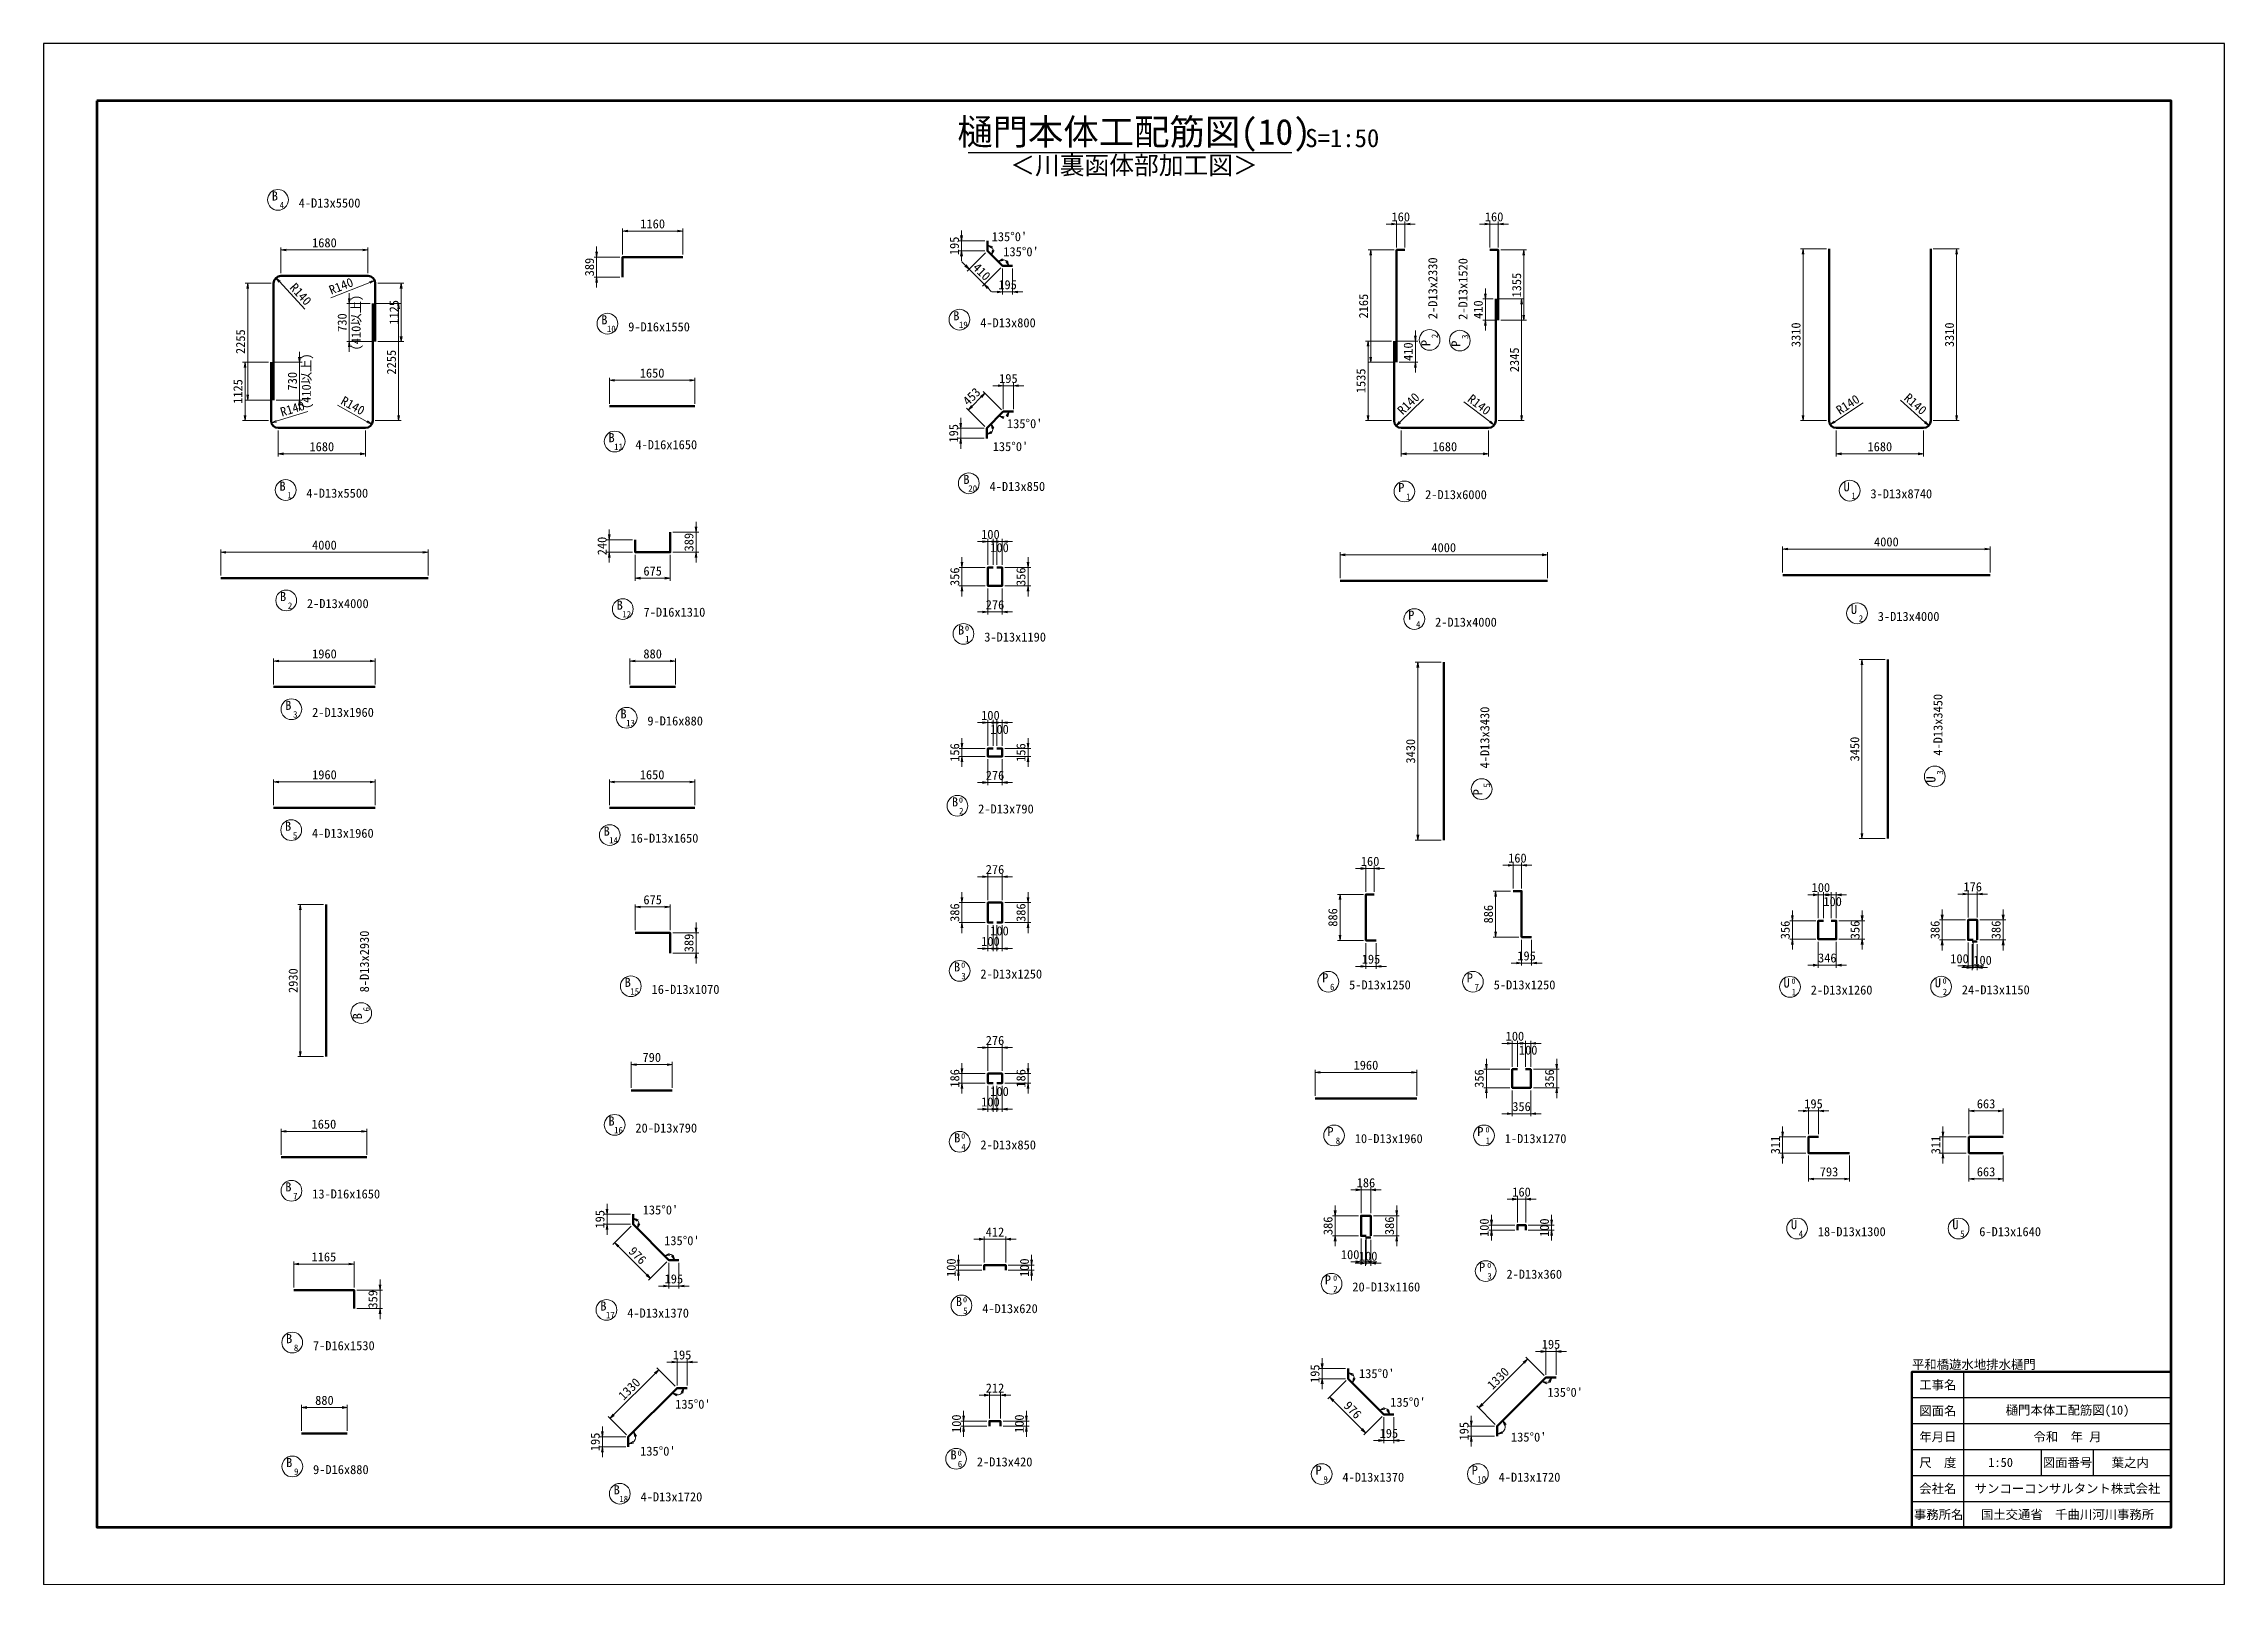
# Paper-space layout '樋門本体配筋図(10)' of a CAD drawing. Header units: millimetres. Extents: x 3716 to 4136, y -52 to 245.
# The model-space entities are those that its viewports show. They can reach past a viewport. Long polylines and large blocks are cut down to what shows.
import ezdxf
from ezdxf.enums import TextEntityAlignment as Align

# ---------------------------------------------------------------- set-up
doc = ezdxf.new("R2010")
doc.units = ezdxf.units.MM
doc.header["$LTSCALE"] = 50
doc.header["$PDSIZE"] = 300
doc.layers.get('Defpoints').update_dxf_attribs({"color": 151})
for name, color, linetype, lineweight in [('D-STR-DIM', 7, 'Continuous', 13), ('D-STR-STR1', 2, 'Continuous', 50), ('D-STR-TXT', 7, 'Continuous', 13), ('D-TTL', 2, 'Continuous', 140), ('D-TTL-FRAM', 2, 'Continuous', 50), ('D-TTL-LINE', 7, 'Continuous', 25), ('D-TTL-TXT', 7, 'Continuous', 25)]:
    doc.layers.add(name, color=color, linetype=linetype, lineweight=lineweight)
doc.styles.add('MS ゴシック', font='MS Gothic.ttf')
doc.styles.add('YOKO_GOTHIC', font='MS Gothic.ttf')
doc.dimstyles.new('S50', dxfattribs={"dimscale": 50, "dimtxt": 3.5, "dimasz": 2, "dimexe": 1, "dimexo": 1, "dimgap": 1, "dimtad": 1, "dimdec": 0, "dimzin": 1, "dimdsep": 46, "dimtxsty": 'YOKO_GOTHIC', "dimblk": 'OPEN', "dimcen": 0, "dimclrd": 256, "dimclre": 256, "dimclrt": 256, "dimaunit": 1, "dimadec": 3, "dimazin": 0, "dimtfac": 1, "dimtdec": 0, "dimtix": 1, "dimtmove": 2, "dimatfit": 3, "dimldrblk": 'OPEN', "dimfxl": 1, "dimlwd": -1, "dimlwe": -1, "dimarcsym": 2})

psp = doc.layouts.new('樋門本体配筋図(10)')

msp = doc.modelspace()

# ---------------------------------------------------------------- texts
at = {"layer": 'D-STR-TXT', "style": 'MS ゴシック'}
msp.add_text('＜川裏函体部加工図＞', height=350, dxfattribs=at).set_placement((568944.53, 9255.82), align=Align.BOTTOM_CENTER)
at = {"layer": 'D-STR-TXT', "style": 'YOKO_GOTHIC'}
for s, height, p in [('B ', 175, (552438.09, 8943.45)), ('4', 125, (552513.09, 8768.45)), ('B ', 175, (558790.83, 6556.68)), ('10', 125, (558865.83, 6381.68)), ('B ', 175, (565578.35, 6634.69)), ('19', 125, (565653.35, 6459.69)), ('B ', 175, (558931.13, 4284.77)), ('11', 125, (559006.13, 4109.77)), ('B ', 175, (552586.85, 3350.17)), ('B', 175, (565713.35, 3479.64)), ('20', 125, (565834.49, 3304.64)), ('P ', 175, (574158.04, 3322.37)), ('U ', 175, (582744.35, 3338.16)), ('1', 125, (552661.85, 3175.17)), ('1', 125, (574233.04, 3147.37)), ('1', 125, (582819.35, 3163.16)), ('B ', 175, (552596.45, 1221.89)), ('2', 125, (552671.45, 1046.89)), ('B ', 175, (559087.76, 1055.98)), ('12', 125, (559162.76, 880.98)), ('P ', 175, (574350.22, 863.21)), ('U ', 175, (582885.84, 973.74)), ('2', 125, (582960.84, 798.74)), ('B', 175, (565610.37, 576.82)), ('1', 125, (565731.52, 401.82)), ('4', 125, (574425.22, 688.21)), ('B ', 175, (552697.07, -874.71)), ('3', 125, (552772.07, -1049.71)), ('B ', 175, (559161.24, -1040.22)), ('13', 125, (559236.24, -1215.22)), ('B', 175, (565493.32, -2736.89)), ('2', 125, (565614.46, -2911.89)), ('B ', 175, (552692.99, -3205.5)), ('5', 125, (552767.99, -3380.5)), ('B ', 175, (558835.45, -3300.45)), ('14', 125, (558910.45, -3475.45)), ('B', 175, (565532.51, -5918.14)), ('B ', 175, (559242.11, -6214.76)), ('3', 125, (565657.43, -6093.18)), ('P ', 175, (572691.67, -6128.06)), ('6', 125, (572766.67, -6303.06)), ('P ', 175, (575480.06, -6128.06)), ('7', 125, (575555.06, -6303.06)), ('U', 175, (581528.37, -6227.41)), ('U', 175, (584444.4, -6223.52)), ('15', 125, (559317.11, -6389.76)), ('1', 125, (581668.19, -6402.41)), ('2', 125, (584581.47, -6398.52)), ('B ', 175, (558929.9, -8887.4)), ('16', 125, (559004.9, -9062.4)), ('B', 175, (565536.28, -9213.19)), ('P', 175, (572731.75, -9091.63)), ('8', 125, (572876.81, -9266.63)), ('P', 175, (575622.74, -9091.63)), ('1', 125, (575767.8, -9266.63)), ('4', 125, (565657.43, -9388.19)), ('B ', 175, (552698.45, -10158.04)), ('7', 125, (552773.45, -10333.04)), ('U ', 175, (581729.52, -10885.15)), ('U ', 175, (584842.68, -10885.15)), ('4', 125, (581804.52, -11060.15)), ('5', 125, (584917.68, -11060.15)), ('P', 175, (575655.86, -11705.77)), ('P', 175, (572683.81, -11950.62)), ('2', 125, (572828.87, -12125.62)), ('3', 125, (575800.92, -11880.77)), ('B ', 175, (558772.14, -12454.24)), ('17', 125, (558847.14, -12629.24)), ('B', 175, (565569.83, -12368.63)), ('5', 125, (565692.76, -12543.64)), ('B ', 175, (552712.67, -13082.84)), ('8', 125, (552787.67, -13257.84)), ('B ', 175, (552715.08, -15471.47)), ('B', 175, (565465.49, -15323.66)), ('6', 125, (565589.18, -15498.68)), ('P ', 175, (572563.52, -15618.64)), ('P ', 175, (575575.05, -15618.64)), ('9', 125, (552790.08, -15646.47)), ('B ', 175, (559029.88, -15997.28)), ('9', 125, (572638.52, -15793.64)), ('10', 125, (575650.05, -15793.64)), ('18', 125, (559104.88, -16172.28))]:
    msp.add_text(s, height=height, dxfattribs=at).set_placement(p, align=Align.MIDDLE_CENTER)
for s, p in [('4-D13x5500', (552838.09, 8668.45)), ('9-D16x1550', (559190.83, 6281.68)), ('4-D13x800', (565978.35, 6359.69)), ('4-D13x850', (566159.49, 3204.64)), ('4-D13x5500', (552986.85, 3075.17)), ('2-D13x6000', (574558.04, 3047.37)), ('3-D13x8740', (583144.35, 3063.16)), ('2-D13x4000', (552996.45, 946.89)), ('7-D16x1310', (559487.76, 780.98)), ('3-D13x4000', (583285.84, 698.74)), ('3-D13x1190', (566056.52, 301.82)), ('2-D13x4000', (574750.22, 588.21)), ('2-D13x1960', (553097.07, -1149.71)), ('9-D16x880', (559561.24, -1315.22)), ('2-D13x790', (565939.46, -3011.89)), ('4-D13x1960', (553092.99, -3480.5)), ('16-D13x1070', (559642.11, -6489.76)), ('2-D13x1250', (565982.43, -6193.18)), ('5-D13x1250', (573091.67, -6403.06)), ('5-D13x1250', (575880.06, -6403.06)), ('20-D13x790', (559329.9, -9162.4)), ('10-D13x1960', (573201.81, -9366.63)), ('1-D13x1270', (576092.8, -9366.63)), ('2-D13x850', (565982.43, -9488.19)), ('2-D13x360', (576125.92, -11980.77)), ('20-D13x1160', (573153.87, -12225.62)), ('4-D13x1370', (559172.14, -12729.24)), ('4-D13x620', (566017.76, -12643.64)), ('9-D16x880', (553115.08, -15746.47)), ('2-D13x420', (565914.18, -15598.68)), ('4-D13x1370', (572963.52, -15893.64)), ('4-D13x1720', (575975.05, -15893.64)), ('4-D13x1720', (559429.88, -16272.28))]:
    msp.add_text(s, height=175, dxfattribs=at).set_placement(p, align=Align.BOTTOM_LEFT)
for s, p in [('2-D13x2330', (574844.26, 6569.28)), ('2-D13x1520', (575427.25, 6555.67)), ('4-D13x3450', (584585.48, -1845.16)), ('4-D13x3430', (575847.48, -2090.93)), ('8-D13x2930', (554244.14, -6407.57))]:
    msp.add_text(s, height=175, rotation=90, dxfattribs=at).set_placement(p, align=Align.BOTTOM_LEFT)
for s, height, p in [('P ', 175, (574569.26, 6169.28)), ('2', 125, (574744.26, 6244.28)), ('P ', 175, (575152.25, 6155.67)), ('3', 125, (575327.25, 6230.67)), ('P ', 175, (575572.48, -2490.93)), ('5', 125, (575747.48, -2415.93)), ('U ', 175, (584310.48, -2245.16)), ('3', 125, (584485.48, -2170.16)), ('6', 125, (554144.14, -6732.57)), ('B ', 175, (553969.14, -6807.57))]:
    msp.add_text(s, height=height, rotation=90, dxfattribs=at).set_placement(p, align=Align.MIDDLE_CENTER)
at = {"layer": 'D-STR-TXT', "color": 3, "style": 'YOKO_GOTHIC'}
for s, p in [('4-D16x1650', (559331.13, 4009.77)), ('16-D13x1650', (559235.45, -3575.45)), ('2-D13x1260', (581993.19, -6502.41)), ('24-D13x1150', (584906.47, -6498.52)), ('13-D16x1650', (553098.45, -10433.04)), ('18-D13x1300', (582129.52, -11160.15)), ('6-D13x1640', (585242.68, -11160.15)), ('7-D16x1530', (553112.67, -13357.84))]:
    msp.add_text(s, height=175, dxfattribs=at).set_placement(p, align=Align.BOTTOM_LEFT)
at = {"layer": 'D-STR-TXT', "style": 'YOKO_GOTHIC'}
for p in [(565724.64, 562), (565607.58, -2751.7), (565650.55, -5932.99), (581661.31, -6242.22), (584574.59, -6238.33), (565650.55, -9228), (575760.92, -9106.44), (575794.04, -11720.58), (572821.99, -11965.44), (565685.88, -12383.45), (565582.3, -15338.49)]:
    msp.add_text('0', height=100, dxfattribs=at).set_placement(p, align=Align.CENTER)
at = {"layer": 'D-TTL-TXT', "style": 'MS ゴシック'}
for s, height, p in [('樋門本体工配筋図(10)', 500, (568944.53, 9780)), ('S=1:50', 350, (572959.99, 9780))]:
    msp.add_text(s, height=height, dxfattribs=at).set_placement(p, align=Align.BOTTOM_CENTER)
msp.add_text('平和橋遊水地排水樋門', height=175, dxfattribs=at).set_placement((583944.53, -13720), align=Align.BOTTOM_LEFT)
for s, p in [('工事名', (584444.53, -13970)), ('図面名', (584444.53, -14470)), ('樋門本体工配筋図(10)', (586944.53, -14470)), ('年月日', (584444.53, -14970)), ('令和  年 月', (586944.53, -14970)), ('尺\u3000度', (584444.53, -15470)), ('1:50', (585654.43, -15470)), ('図面番号', (586944.53, -15470)), ('葉之内', (588154.43, -15470)), ('会社名', (584444.53, -15970)), ('サンコーコンサルタント株式会社', (586944.53, -15970)), ('事務所名', (584460.6, -16470)), ('国土交通省\u3000千曲川河川事務所', (586944.53, -16470))]:
    msp.add_text(s, height=175, dxfattribs=at).set_placement(p, align=Align.MIDDLE)

# ---------------------------------------------------------------- blocks, each defined once
blk = doc.blocks.new('_Open')
at = {"color": 0, "linetype": 'ByBlock', "lineweight": -2}
for p, q in [((-1, 0.17), (0, 0)), ((-1, -0.17), (0, 0)), ((0, 0), (-1, 0))]:
    blk.add_line(p, q, dxfattribs=at)
blk = doc.blocks.new('*D4652')
at = {"layer": 'D-STR-DIM', "ltscale": 1500, "transparency": 16777216}
for p, q in [((552494, 7453), (552494, 7953)), ((552594, 7903), (554074, 7903)), ((554174, 7453), (554174, 7953))]:
    blk.add_line(p, q, dxfattribs=at)
at = {"layer": 'Defpoints', "color": 0, "ltscale": 1500, "transparency": 16777216}
for p in [(554174, 7903), (552494, 7403), (554174, 7403)]:
    blk.add_point(p, dxfattribs=at)
at = {"layer": 'D-STR-DIM', "ltscale": 1500, "transparency": 16777216, "xscale": 100, "yscale": 100, "zscale": 100, "rotation": 180}
blk.add_blockref('_Open', (552494, 7903), dxfattribs=at)
at = {"layer": 'D-STR-DIM', "ltscale": 1500, "transparency": 16777216, "xscale": 100, "yscale": 100, "zscale": 100}
blk.add_blockref('_Open', (554174, 7903), dxfattribs=at)
at = {"layer": 'D-STR-DIM', "ltscale": 1500, "transparency": 16777216, "insert": (553334, 8040), "char_height": 175, "attachment_point": 5, "style": 'YOKO_GOTHIC'}
blk.add_mtext('1680', dxfattribs=at)
blk = doc.blocks.new('*D4653')
at = {"layer": 'D-STR-DIM', "ltscale": 1500, "transparency": 16777216}
for p, q in [((552304, 7263), (551804, 7263)), ((551854, 7163), (551854, 5108)), ((552304, 5008), (551804, 5008))]:
    blk.add_line(p, q, dxfattribs=at)
at = {"layer": 'Defpoints', "color": 0, "ltscale": 1500, "transparency": 16777216}
for p in [(552354, 7263), (551854, 5008), (552354, 5008)]:
    blk.add_point(p, dxfattribs=at)
at = {"layer": 'D-STR-DIM', "ltscale": 1500, "transparency": 16777216, "xscale": 100, "yscale": 100, "zscale": 100}
for p, rotation in [((551854, 7263), 90), ((551854, 5008), 270)]:
    blk.add_blockref('_Open', p, dxfattribs=dict(at, rotation=rotation))
at = {"layer": 'D-STR-DIM', "ltscale": 1500, "transparency": 16777216, "insert": (551717, 6135), "char_height": 175, "attachment_point": 5, "rotation": 90, "style": 'YOKO_GOTHIC'}
blk.add_mtext('2255', dxfattribs=at)
blk = doc.blocks.new('*D4654')
at = {"layer": 'D-STR-DIM', "ltscale": 1500, "transparency": 16777216}
for p, q in [((554364, 7263), (554864, 7263)), ((554814, 7163), (554814, 6238)), ((554364, 6138), (554864, 6138))]:
    blk.add_line(p, q, dxfattribs=at)
at = {"layer": 'Defpoints', "color": 0, "ltscale": 1500, "transparency": 16777216}
for p in [(554314, 7263), (554314, 6138), (554814, 6138)]:
    blk.add_point(p, dxfattribs=at)
at = {"layer": 'D-STR-DIM', "ltscale": 1500, "transparency": 16777216, "xscale": 100, "yscale": 100, "zscale": 100}
for p, rotation in [((554814, 7263), 90), ((554814, 6138), 270)]:
    blk.add_blockref('_Open', p, dxfattribs=dict(at, rotation=rotation))
at = {"layer": 'D-STR-DIM', "ltscale": 1500, "transparency": 16777216, "insert": (554677, 6700), "char_height": 175, "attachment_point": 5, "rotation": 90, "style": 'YOKO_GOTHIC'}
blk.add_mtext('1125', dxfattribs=at)
blk = doc.blocks.new('*D4657')
at = {"layer": 'D-STR-DIM', "ltscale": 1500, "transparency": 16777216}
for p, q in [((552854, 5838), (552854, 5938)), ((552354, 5738), (552904, 5738)), ((552854, 5738), (552854, 5008)), ((552404, 5008), (552904, 5008)), ((552854, 4908), (552854, 4808))]:
    blk.add_line(p, q, dxfattribs=at)
at = {"layer": 'Defpoints', "color": 0, "ltscale": 1500, "transparency": 16777216}
for p in [(552304, 5738), (552354, 5008), (552854, 5008)]:
    blk.add_point(p, dxfattribs=at)
at = {"layer": 'D-STR-DIM', "ltscale": 1500, "transparency": 16777216, "xscale": 100, "yscale": 100, "zscale": 100}
for p, rotation in [((552854, 5738), 270), ((552854, 5008), 90)]:
    blk.add_blockref('_Open', p, dxfattribs=dict(at, rotation=rotation))
at = {"layer": 'D-STR-DIM', "ltscale": 1500, "transparency": 16777216, "char_height": 175, "attachment_point": 5, "rotation": 90, "style": 'YOKO_GOTHIC'}
for s, insert in [('730', (552717, 5373)), ('{\\A1;\\C7;(410以上)}', (553007, 5373))]:
    blk.add_mtext(s, dxfattribs=dict(at, insert=insert))
blk = doc.blocks.new('*D4658')
at = {"layer": 'D-STR-DIM', "ltscale": 1500, "transparency": 16777216}
for p, q in [((554214, 6868), (553764, 6868)), ((553814, 6968), (553814, 7068)), ((553814, 6868), (553814, 6138)), ((554264, 6138), (553764, 6138)), ((553814, 6038), (553814, 5938))]:
    blk.add_line(p, q, dxfattribs=at)
at = {"layer": 'Defpoints', "color": 0, "ltscale": 1500, "transparency": 16777216}
for p in [(554264, 6868), (553814, 6138), (554314, 6138)]:
    blk.add_point(p, dxfattribs=at)
at = {"layer": 'D-STR-DIM', "ltscale": 1500, "transparency": 16777216, "xscale": 100, "yscale": 100, "zscale": 100}
for p, rotation in [((553814, 6868), 270), ((553814, 6138), 90)]:
    blk.add_blockref('_Open', p, dxfattribs=dict(at, rotation=rotation))
at = {"layer": 'D-STR-DIM', "ltscale": 1500, "transparency": 16777216, "char_height": 175, "attachment_point": 5, "rotation": 90, "style": 'YOKO_GOTHIC'}
for s, insert in [('(410{\\A1;\\C7;以上})', (553967, 6503)), ('730', (553677, 6503))]:
    blk.add_mtext(s, dxfattribs=dict(at, insert=insert))
blk = doc.blocks.new('*D4659')
at = {"layer": 'D-STR-DIM', "ltscale": 1500, "transparency": 16777216}
for p, q in [((554314, 6868), (554814, 6868)), ((554764, 4713), (554764, 6768)), ((554314, 4613), (554814, 4613))]:
    blk.add_line(p, q, dxfattribs=at)
at = {"layer": 'Defpoints', "color": 0, "ltscale": 1500, "transparency": 16777216}
for p in [(554264, 6868), (554764, 6868), (554264, 4613)]:
    blk.add_point(p, dxfattribs=at)
at = {"layer": 'D-STR-DIM', "ltscale": 1500, "transparency": 16777216, "xscale": 100, "yscale": 100, "zscale": 100}
for p, rotation in [((554764, 6868), 90), ((554764, 4613), 270)]:
    blk.add_blockref('_Open', p, dxfattribs=dict(at, rotation=rotation))
at = {"layer": 'D-STR-DIM', "ltscale": 1500, "transparency": 16777216, "insert": (554627, 5740), "char_height": 175, "attachment_point": 5, "rotation": 90, "style": 'YOKO_GOTHIC'}
blk.add_mtext('2255', dxfattribs=at)
blk = doc.blocks.new('*D4660')
at = {"layer": 'D-STR-DIM', "ltscale": 1500, "transparency": 16777216}
for p, q in [((552444, 4423), (552444, 3923)), ((554124, 4423), (554124, 3923)), ((554024, 3973), (552544, 3973))]:
    blk.add_line(p, q, dxfattribs=at)
at = {"layer": 'Defpoints', "color": 0, "ltscale": 1500, "transparency": 16777216}
for p in [(552444, 4473), (554124, 4473), (552444, 3973)]:
    blk.add_point(p, dxfattribs=at)
at = {"layer": 'D-STR-DIM', "ltscale": 1500, "transparency": 16777216, "xscale": 100, "yscale": 100, "zscale": 100, "rotation": 180}
blk.add_blockref('_Open', (552444, 3973), dxfattribs=at)
at = {"layer": 'D-STR-DIM', "ltscale": 1500, "transparency": 16777216, "xscale": 100, "yscale": 100, "zscale": 100}
blk.add_blockref('_Open', (554124, 3973), dxfattribs=at)
at = {"layer": 'D-STR-DIM', "ltscale": 1500, "transparency": 16777216, "insert": (553284, 4110), "char_height": 175, "attachment_point": 5, "style": 'YOKO_GOTHIC'}
blk.add_mtext('1680', dxfattribs=at)
blk = doc.blocks.new('*D4661')
at = {"layer": 'D-STR-DIM', "ltscale": 1500, "transparency": 16777216}
for p, q in [((552254, 5738), (551754, 5738)), ((551804, 4713), (551804, 5638)), ((552254, 4613), (551754, 4613))]:
    blk.add_line(p, q, dxfattribs=at)
at = {"layer": 'Defpoints', "color": 0, "ltscale": 1500, "transparency": 16777216}
for p in [(551804, 5738), (552304, 5738), (552304, 4613)]:
    blk.add_point(p, dxfattribs=at)
at = {"layer": 'D-STR-DIM', "ltscale": 1500, "transparency": 16777216, "xscale": 100, "yscale": 100, "zscale": 100}
for p, rotation in [((551804, 5738), 90), ((551804, 4613), 270)]:
    blk.add_blockref('_Open', p, dxfattribs=dict(at, rotation=rotation))
at = {"layer": 'D-STR-DIM', "ltscale": 1500, "transparency": 16777216, "insert": (551667, 5175), "char_height": 175, "attachment_point": 5, "rotation": 90, "style": 'YOKO_GOTHIC'}
blk.add_mtext('1125', dxfattribs=at)
blk = doc.blocks.new('*D4636')
at = {"layer": 'D-STR-DIM', "ltscale": 1500, "transparency": 16777216}
for p, q in [((551334, 1626), (551334, 2126)), ((555334, 1626), (555334, 2126)), ((551434, 2076), (555234, 2076))]:
    blk.add_line(p, q, dxfattribs=at)
at = {"layer": 'Defpoints', "color": 0, "ltscale": 1500, "transparency": 16777216}
for p in [(555334, 2076), (551334, 1576), (555334, 1576)]:
    blk.add_point(p, dxfattribs=at)
at = {"layer": 'D-STR-DIM', "ltscale": 1500, "transparency": 16777216, "xscale": 100, "yscale": 100, "zscale": 100, "rotation": 180}
blk.add_blockref('_Open', (551334, 2076), dxfattribs=at)
at = {"layer": 'D-STR-DIM', "ltscale": 1500, "transparency": 16777216, "xscale": 100, "yscale": 100, "zscale": 100}
blk.add_blockref('_Open', (555334, 2076), dxfattribs=at)
at = {"layer": 'D-STR-DIM', "ltscale": 1500, "transparency": 16777216, "insert": (553334, 2213), "char_height": 175, "attachment_point": 5, "style": 'YOKO_GOTHIC'}
blk.add_mtext('4000', dxfattribs=at)
blk = doc.blocks.new('*D4637')
at = {"layer": 'D-STR-DIM', "ltscale": 1500, "transparency": 16777216}
for p, q in [((552354, -2802), (552354, -2302)), ((552454, -2352), (554214, -2352)), ((554314, -2802), (554314, -2302))]:
    blk.add_line(p, q, dxfattribs=at)
at = {"layer": 'Defpoints', "color": 0, "ltscale": 1500, "transparency": 16777216}
for p in [(554314, -2352), (552354, -2852), (554314, -2852)]:
    blk.add_point(p, dxfattribs=at)
at = {"layer": 'D-STR-DIM', "ltscale": 1500, "transparency": 16777216, "xscale": 100, "yscale": 100, "zscale": 100, "rotation": 180}
blk.add_blockref('_Open', (552354, -2352), dxfattribs=at)
at = {"layer": 'D-STR-DIM', "ltscale": 1500, "transparency": 16777216, "xscale": 100, "yscale": 100, "zscale": 100}
blk.add_blockref('_Open', (554314, -2352), dxfattribs=at)
at = {"layer": 'D-STR-DIM', "ltscale": 1500, "transparency": 16777216, "insert": (553334, -2214), "char_height": 175, "attachment_point": 5, "style": 'YOKO_GOTHIC'}
blk.add_mtext('1960', dxfattribs=at)
blk = doc.blocks.new('*D4638')
at = {"layer": 'D-STR-DIM', "ltscale": 1500, "transparency": 16777216}
for p, q in [((552354, -471), (552354, 29)), ((554314, -471), (554314, 29)), ((552454, -21), (554214, -21))]:
    blk.add_line(p, q, dxfattribs=at)
at = {"layer": 'Defpoints', "color": 0, "ltscale": 1500, "transparency": 16777216}
for p in [(554314, -21), (552354, -521), (554314, -521)]:
    blk.add_point(p, dxfattribs=at)
at = {"layer": 'D-STR-DIM', "ltscale": 1500, "transparency": 16777216, "xscale": 100, "yscale": 100, "zscale": 100, "rotation": 180}
blk.add_blockref('_Open', (552354, -21), dxfattribs=at)
at = {"layer": 'D-STR-DIM', "ltscale": 1500, "transparency": 16777216, "xscale": 100, "yscale": 100, "zscale": 100}
blk.add_blockref('_Open', (554314, -21), dxfattribs=at)
at = {"layer": 'D-STR-DIM', "ltscale": 1500, "transparency": 16777216, "insert": (553334, 116), "char_height": 175, "attachment_point": 5, "style": 'YOKO_GOTHIC'}
blk.add_mtext('1960', dxfattribs=at)
blk = doc.blocks.new('*D4639')
at = {"layer": 'D-STR-DIM', "ltscale": 1500, "transparency": 16777216}
for p, q in [((553319, -4717), (552819, -4717)), ((552869, -7547), (552869, -4817)), ((553319, -7647), (552819, -7647))]:
    blk.add_line(p, q, dxfattribs=at)
at = {"layer": 'Defpoints', "color": 0, "ltscale": 1500, "transparency": 16777216}
for p in [(552869, -4717), (553369, -4717), (553369, -7647)]:
    blk.add_point(p, dxfattribs=at)
at = {"layer": 'D-STR-DIM', "ltscale": 1500, "transparency": 16777216, "xscale": 100, "yscale": 100, "zscale": 100}
for p, rotation in [((552869, -4717), 90), ((552869, -7647), 270)]:
    blk.add_blockref('_Open', p, dxfattribs=dict(at, rotation=rotation))
at = {"layer": 'D-STR-DIM', "ltscale": 1500, "transparency": 16777216, "insert": (552732, -6182), "char_height": 175, "attachment_point": 5, "rotation": 90, "style": 'YOKO_GOTHIC'}
blk.add_mtext('2930', dxfattribs=at)
blk = doc.blocks.new('*D4640')
at = {"layer": 'D-STR-DIM', "ltscale": 1500, "transparency": 16777216}
for p, q in [((552499, -9537), (552499, -9037)), ((552599, -9087), (554049, -9087)), ((554149, -9537), (554149, -9037))]:
    blk.add_line(p, q, dxfattribs=at)
at = {"layer": 'Defpoints', "color": 0, "ltscale": 1500, "transparency": 16777216}
for p in [(554149, -9087), (552499, -9587), (554149, -9587)]:
    blk.add_point(p, dxfattribs=at)
at = {"layer": 'D-STR-DIM', "ltscale": 1500, "transparency": 16777216, "xscale": 100, "yscale": 100, "zscale": 100, "rotation": 180}
blk.add_blockref('_Open', (552499, -9087), dxfattribs=at)
at = {"layer": 'D-STR-DIM', "ltscale": 1500, "transparency": 16777216, "xscale": 100, "yscale": 100, "zscale": 100}
blk.add_blockref('_Open', (554149, -9087), dxfattribs=at)
at = {"layer": 'D-STR-DIM', "ltscale": 1500, "transparency": 16777216, "insert": (553324, -8949), "char_height": 175, "attachment_point": 5, "style": 'YOKO_GOTHIC'}
blk.add_mtext('1650', dxfattribs=at)
blk = doc.blocks.new('*D4641')
at = {"layer": 'D-STR-DIM', "ltscale": 1500, "transparency": 16777216}
for p, q in [((552742, -12096), (552742, -11596)), ((553807, -11646), (552842, -11646)), ((553907, -12096), (553907, -11596))]:
    blk.add_line(p, q, dxfattribs=at)
at = {"layer": 'Defpoints', "color": 0, "ltscale": 1500, "transparency": 16777216}
for p in [(552742, -11646), (552742, -12146), (553907, -12146)]:
    blk.add_point(p, dxfattribs=at)
at = {"layer": 'D-STR-DIM', "ltscale": 1500, "transparency": 16777216, "xscale": 100, "yscale": 100, "zscale": 100, "rotation": 180}
blk.add_blockref('_Open', (552742, -11646), dxfattribs=at)
at = {"layer": 'D-STR-DIM', "ltscale": 1500, "transparency": 16777216, "xscale": 100, "yscale": 100, "zscale": 100}
blk.add_blockref('_Open', (553907, -11646), dxfattribs=at)
at = {"layer": 'D-STR-DIM', "ltscale": 1500, "transparency": 16777216, "insert": (553324, -11508), "char_height": 175, "attachment_point": 5, "style": 'YOKO_GOTHIC'}
blk.add_mtext('1165', dxfattribs=at)
blk = doc.blocks.new('*D4642')
at = {"layer": 'D-STR-DIM', "ltscale": 1500, "transparency": 16777216}
for p, q in [((553957, -12146), (554457, -12146)), ((554407, -12046), (554407, -11946)), ((554407, -12146), (554407, -12505)), ((553957, -12505), (554457, -12505)), ((554407, -12605), (554407, -12705))]:
    blk.add_line(p, q, dxfattribs=at)
at = {"layer": 'Defpoints', "color": 0, "ltscale": 1500, "transparency": 16777216}
for p in [(553907, -12146), (553907, -12505), (554407, -12505)]:
    blk.add_point(p, dxfattribs=at)
at = {"layer": 'D-STR-DIM', "ltscale": 1500, "transparency": 16777216, "xscale": 100, "yscale": 100, "zscale": 100}
for p, rotation in [((554407, -12146), 270), ((554407, -12505), 90)]:
    blk.add_blockref('_Open', p, dxfattribs=dict(at, rotation=rotation))
at = {"layer": 'D-STR-DIM', "ltscale": 1500, "transparency": 16777216, "insert": (554269, -12325), "char_height": 175, "attachment_point": 5, "rotation": 90, "style": 'YOKO_GOTHIC'}
blk.add_mtext('359', dxfattribs=at)
blk = doc.blocks.new('*D4643')
at = {"layer": 'D-STR-DIM', "ltscale": 1500, "transparency": 16777216}
for p, q in [((552894, -14860), (552894, -14360)), ((552994, -14410), (553674, -14410)), ((553774, -14860), (553774, -14360))]:
    blk.add_line(p, q, dxfattribs=at)
at = {"layer": 'Defpoints', "color": 0, "ltscale": 1500, "transparency": 16777216}
for p in [(553774, -14410), (552894, -14910), (553774, -14910)]:
    blk.add_point(p, dxfattribs=at)
at = {"layer": 'D-STR-DIM', "ltscale": 1500, "transparency": 16777216, "xscale": 100, "yscale": 100, "zscale": 100, "rotation": 180}
blk.add_blockref('_Open', (552894, -14410), dxfattribs=at)
at = {"layer": 'D-STR-DIM', "ltscale": 1500, "transparency": 16777216, "xscale": 100, "yscale": 100, "zscale": 100}
blk.add_blockref('_Open', (553774, -14410), dxfattribs=at)
at = {"layer": 'D-STR-DIM', "ltscale": 1500, "transparency": 16777216, "insert": (553334, -14273), "char_height": 175, "attachment_point": 5, "style": 'YOKO_GOTHIC'}
blk.add_mtext('880', dxfattribs=at)
blk = doc.blocks.new('*D4644')
at = {"layer": 'D-STR-DIM', "ltscale": 1500, "transparency": 16777216}
for p, q in [((559083, 7817), (559083, 8317)), ((559183, 8267), (560143, 8267)), ((560243, 7817), (560243, 8317))]:
    blk.add_line(p, q, dxfattribs=at)
at = {"layer": 'Defpoints', "color": 0, "ltscale": 1500, "transparency": 16777216}
for p in [(560243, 8267), (559083, 7767), (560243, 7767)]:
    blk.add_point(p, dxfattribs=at)
at = {"layer": 'D-STR-DIM', "ltscale": 1500, "transparency": 16777216, "xscale": 100, "yscale": 100, "zscale": 100, "rotation": 180}
blk.add_blockref('_Open', (559083, 8267), dxfattribs=at)
at = {"layer": 'D-STR-DIM', "ltscale": 1500, "transparency": 16777216, "xscale": 100, "yscale": 100, "zscale": 100}
blk.add_blockref('_Open', (560243, 8267), dxfattribs=at)
at = {"layer": 'D-STR-DIM', "ltscale": 1500, "transparency": 16777216, "insert": (559663, 8405), "char_height": 175, "attachment_point": 5, "style": 'YOKO_GOTHIC'}
blk.add_mtext('1160', dxfattribs=at)
blk = doc.blocks.new('*D4645')
at = {"layer": 'D-STR-DIM', "ltscale": 1500, "transparency": 16777216}
for p, q in [((559033, 7767), (558533, 7767)), ((558583, 7867), (558583, 7967)), ((558583, 7767), (558583, 7378)), ((559033, 7378), (558533, 7378)), ((558583, 7278), (558583, 7178))]:
    blk.add_line(p, q, dxfattribs=at)
at = {"layer": 'Defpoints', "color": 0, "ltscale": 1500, "transparency": 16777216}
for p in [(559083, 7767), (558583, 7378), (559083, 7378)]:
    blk.add_point(p, dxfattribs=at)
at = {"layer": 'D-STR-DIM', "ltscale": 1500, "transparency": 16777216, "xscale": 100, "yscale": 100, "zscale": 100}
for p, rotation in [((558583, 7767), 270), ((558583, 7378), 90)]:
    blk.add_blockref('_Open', p, dxfattribs=dict(at, rotation=rotation))
at = {"layer": 'D-STR-DIM', "ltscale": 1500, "transparency": 16777216, "insert": (558446, 7573), "char_height": 175, "attachment_point": 5, "rotation": 90, "style": 'YOKO_GOTHIC'}
blk.add_mtext('389', dxfattribs=at)
blk = doc.blocks.new('*D4646')
at = {"layer": 'D-STR-DIM', "ltscale": 1500, "transparency": 16777216}
for p, q in [((559326, 2026), (559326, 1526)), ((560001, 2026), (560001, 1526)), ((559901, 1576), (559426, 1576))]:
    blk.add_line(p, q, dxfattribs=at)
at = {"layer": 'Defpoints', "color": 0, "ltscale": 1500, "transparency": 16777216}
for p in [(559326, 2076), (560001, 2076), (559326, 1576)]:
    blk.add_point(p, dxfattribs=at)
at = {"layer": 'D-STR-DIM', "ltscale": 1500, "transparency": 16777216, "xscale": 100, "yscale": 100, "zscale": 100, "rotation": 180}
blk.add_blockref('_Open', (559326, 1576), dxfattribs=at)
at = {"layer": 'D-STR-DIM', "ltscale": 1500, "transparency": 16777216, "xscale": 100, "yscale": 100, "zscale": 100}
blk.add_blockref('_Open', (560001, 1576), dxfattribs=at)
at = {"layer": 'D-STR-DIM', "ltscale": 1500, "transparency": 16777216, "insert": (559663, 1713), "char_height": 175, "attachment_point": 5, "style": 'YOKO_GOTHIC'}
blk.add_mtext('675', dxfattribs=at)
blk = doc.blocks.new('*D4647')
at = {"layer": 'D-STR-DIM', "ltscale": 1500, "transparency": 16777216}
for p, q in [((560501, 2565), (560501, 2665)), ((560051, 2465), (560551, 2465)), ((560501, 2465), (560501, 2076)), ((560051, 2076), (560551, 2076)), ((560501, 1976), (560501, 1876))]:
    blk.add_line(p, q, dxfattribs=at)
at = {"layer": 'Defpoints', "color": 0, "ltscale": 1500, "transparency": 16777216}
for p in [(560001, 2465), (560001, 2076), (560501, 2076)]:
    blk.add_point(p, dxfattribs=at)
at = {"layer": 'D-STR-DIM', "ltscale": 1500, "transparency": 16777216, "xscale": 100, "yscale": 100, "zscale": 100}
for p, rotation in [((560501, 2465), 270), ((560501, 2076), 90)]:
    blk.add_blockref('_Open', p, dxfattribs=dict(at, rotation=rotation))
at = {"layer": 'D-STR-DIM', "ltscale": 1500, "transparency": 16777216, "insert": (560363, 2270), "char_height": 175, "attachment_point": 5, "rotation": 90, "style": 'YOKO_GOTHIC'}
blk.add_mtext('389', dxfattribs=at)
blk = doc.blocks.new('*D4648')
at = {"layer": 'D-STR-DIM', "ltscale": 1500, "transparency": 16777216}
for p, q in [((559276, 2316), (558776, 2316)), ((558826, 2416), (558826, 2516)), ((558826, 2076), (558826, 2316)), ((559276, 2076), (558776, 2076)), ((558826, 1976), (558826, 1876))]:
    blk.add_line(p, q, dxfattribs=at)
at = {"layer": 'Defpoints', "color": 0, "ltscale": 1500, "transparency": 16777216}
for p in [(558826, 2316), (559326, 2316), (559326, 2076)]:
    blk.add_point(p, dxfattribs=at)
at = {"layer": 'D-STR-DIM', "ltscale": 1500, "transparency": 16777216, "xscale": 100, "yscale": 100, "zscale": 100}
for p, rotation in [((558826, 2316), 270), ((558826, 2076), 90)]:
    blk.add_blockref('_Open', p, dxfattribs=dict(at, rotation=rotation))
at = {"layer": 'D-STR-DIM', "ltscale": 1500, "transparency": 16777216, "insert": (558689, 2196), "char_height": 175, "attachment_point": 5, "rotation": 90, "style": 'YOKO_GOTHIC'}
blk.add_mtext('240', dxfattribs=at)
blk = doc.blocks.new('*D4649')
at = {"layer": 'D-STR-DIM', "ltscale": 1500, "transparency": 16777216}
for p, q in [((558828, 4940), (558828, 5440)), ((558928, 5390), (560378, 5390)), ((560478, 4940), (560478, 5440))]:
    blk.add_line(p, q, dxfattribs=at)
at = {"layer": 'Defpoints', "color": 0, "ltscale": 1500, "transparency": 16777216}
for p in [(560478, 5390), (558828, 4890), (560478, 4890)]:
    blk.add_point(p, dxfattribs=at)
at = {"layer": 'D-STR-DIM', "ltscale": 1500, "transparency": 16777216, "xscale": 100, "yscale": 100, "zscale": 100, "rotation": 180}
blk.add_blockref('_Open', (558828, 5390), dxfattribs=at)
at = {"layer": 'D-STR-DIM', "ltscale": 1500, "transparency": 16777216, "xscale": 100, "yscale": 100, "zscale": 100}
blk.add_blockref('_Open', (560478, 5390), dxfattribs=at)
at = {"layer": 'D-STR-DIM', "ltscale": 1500, "transparency": 16777216, "insert": (559653, 5528), "char_height": 175, "attachment_point": 5, "style": 'YOKO_GOTHIC'}
blk.add_mtext('1650', dxfattribs=at)
blk = doc.blocks.new('*D4650')
at = {"layer": 'D-STR-DIM', "ltscale": 1500, "transparency": 16777216}
for p, q in [((559223, -471), (559223, 29)), ((560103, -471), (560103, 29)), ((560003, -21), (559323, -21))]:
    blk.add_line(p, q, dxfattribs=at)
at = {"layer": 'Defpoints', "color": 0, "ltscale": 1500, "transparency": 16777216}
for p in [(559223, -21), (559223, -521), (560103, -521)]:
    blk.add_point(p, dxfattribs=at)
at = {"layer": 'D-STR-DIM', "ltscale": 1500, "transparency": 16777216, "xscale": 100, "yscale": 100, "zscale": 100, "rotation": 180}
blk.add_blockref('_Open', (559223, -21), dxfattribs=at)
at = {"layer": 'D-STR-DIM', "ltscale": 1500, "transparency": 16777216, "xscale": 100, "yscale": 100, "zscale": 100}
blk.add_blockref('_Open', (560103, -21), dxfattribs=at)
at = {"layer": 'D-STR-DIM', "ltscale": 1500, "transparency": 16777216, "insert": (559663, 116), "char_height": 175, "attachment_point": 5, "style": 'YOKO_GOTHIC'}
blk.add_mtext('880', dxfattribs=at)
blk = doc.blocks.new('*D4651')
at = {"layer": 'D-STR-DIM', "ltscale": 1500, "transparency": 16777216}
for p, q in [((558828, -2802), (558828, -2302)), ((558928, -2352), (560378, -2352)), ((560478, -2802), (560478, -2302))]:
    blk.add_line(p, q, dxfattribs=at)
at = {"layer": 'Defpoints', "color": 0, "ltscale": 1500, "transparency": 16777216}
for p in [(560478, -2352), (558828, -2852), (560478, -2852)]:
    blk.add_point(p, dxfattribs=at)
at = {"layer": 'D-STR-DIM', "ltscale": 1500, "transparency": 16777216, "xscale": 100, "yscale": 100, "zscale": 100, "rotation": 180}
blk.add_blockref('_Open', (558828, -2352), dxfattribs=at)
at = {"layer": 'D-STR-DIM', "ltscale": 1500, "transparency": 16777216, "xscale": 100, "yscale": 100, "zscale": 100}
blk.add_blockref('_Open', (560478, -2352), dxfattribs=at)
at = {"layer": 'D-STR-DIM', "ltscale": 1500, "transparency": 16777216, "insert": (559653, -2214), "char_height": 175, "attachment_point": 5, "style": 'YOKO_GOTHIC'}
blk.add_mtext('1650', dxfattribs=at)
blk = doc.blocks.new('*D4685')
at = {"layer": 'D-STR-DIM', "ltscale": 1500, "transparency": 16777216}
for p, q in [((559326, -5212), (559326, -4712)), ((559901, -4762), (559426, -4762)), ((560001, -5212), (560001, -4712))]:
    blk.add_line(p, q, dxfattribs=at)
at = {"layer": 'Defpoints', "color": 0, "ltscale": 1500, "transparency": 16777216}
for p in [(559326, -4762), (559326, -5262), (560001, -5262)]:
    blk.add_point(p, dxfattribs=at)
at = {"layer": 'D-STR-DIM', "ltscale": 1500, "transparency": 16777216, "xscale": 100, "yscale": 100, "zscale": 100, "rotation": 180}
blk.add_blockref('_Open', (559326, -4762), dxfattribs=at)
at = {"layer": 'D-STR-DIM', "ltscale": 1500, "transparency": 16777216, "xscale": 100, "yscale": 100, "zscale": 100}
blk.add_blockref('_Open', (560001, -4762), dxfattribs=at)
at = {"layer": 'D-STR-DIM', "ltscale": 1500, "transparency": 16777216, "insert": (559663, -4624), "char_height": 175, "attachment_point": 5, "style": 'YOKO_GOTHIC'}
blk.add_mtext('675', dxfattribs=at)
blk = doc.blocks.new('*D4686')
at = {"layer": 'D-STR-DIM', "ltscale": 1500, "transparency": 16777216}
for p, q in [((560051, -5262), (560551, -5262)), ((560501, -5162), (560501, -5062)), ((560501, -5651), (560501, -5262)), ((560051, -5651), (560551, -5651)), ((560501, -5751), (560501, -5851))]:
    blk.add_line(p, q, dxfattribs=at)
at = {"layer": 'Defpoints', "color": 0, "ltscale": 1500, "transparency": 16777216}
for p in [(560001, -5262), (560501, -5262), (560001, -5651)]:
    blk.add_point(p, dxfattribs=at)
at = {"layer": 'D-STR-DIM', "ltscale": 1500, "transparency": 16777216, "xscale": 100, "yscale": 100, "zscale": 100}
for p, rotation in [((560501, -5262), 270), ((560501, -5651), 90)]:
    blk.add_blockref('_Open', p, dxfattribs=dict(at, rotation=rotation))
at = {"layer": 'D-STR-DIM', "ltscale": 1500, "transparency": 16777216, "insert": (560363, -5456), "char_height": 175, "attachment_point": 5, "rotation": 90, "style": 'YOKO_GOTHIC'}
blk.add_mtext('389', dxfattribs=at)
blk = doc.blocks.new('*D4687')
at = {"layer": 'D-STR-DIM', "ltscale": 1500, "transparency": 16777216}
for p, q in [((559251, -8250), (559251, -7750)), ((559351, -7800), (559941, -7800)), ((560041, -8250), (560041, -7750))]:
    blk.add_line(p, q, dxfattribs=at)
at = {"layer": 'Defpoints', "color": 0, "ltscale": 1500, "transparency": 16777216}
for p in [(560041, -7800), (559251, -8300), (560041, -8300)]:
    blk.add_point(p, dxfattribs=at)
at = {"layer": 'D-STR-DIM', "ltscale": 1500, "transparency": 16777216, "xscale": 100, "yscale": 100, "zscale": 100, "rotation": 180}
blk.add_blockref('_Open', (559251, -7800), dxfattribs=at)
at = {"layer": 'D-STR-DIM', "ltscale": 1500, "transparency": 16777216, "xscale": 100, "yscale": 100, "zscale": 100}
blk.add_blockref('_Open', (560041, -7800), dxfattribs=at)
at = {"layer": 'D-STR-DIM', "ltscale": 1500, "transparency": 16777216, "insert": (559646, -7662), "char_height": 175, "attachment_point": 5, "style": 'YOKO_GOTHIC'}
blk.add_mtext('790', dxfattribs=at)
blk = doc.blocks.new('*D4688')
at = {"layer": 'D-STR-DIM', "ltscale": 1500, "transparency": 16777216}
for p, q in [((559974, -11619), (559974, -12119)), ((560169, -11619), (560169, -12119)), ((559874, -12069), (559774, -12069)), ((559974, -12069), (560169, -12069)), ((560269, -12069), (560369, -12069))]:
    blk.add_line(p, q, dxfattribs=at)
at = {"layer": 'Defpoints', "color": 0, "ltscale": 1500, "transparency": 16777216}
for p in [(559974, -11569), (560169, -11569), (560169, -12069)]:
    blk.add_point(p, dxfattribs=at)
at = {"layer": 'D-STR-DIM', "ltscale": 1500, "transparency": 16777216, "xscale": 100, "yscale": 100, "zscale": 100}
blk.add_blockref('_Open', (559974, -12069), dxfattribs=at)
at = {"layer": 'D-STR-DIM', "ltscale": 1500, "transparency": 16777216, "xscale": 100, "yscale": 100, "zscale": 100, "rotation": 180}
blk.add_blockref('_Open', (560169, -12069), dxfattribs=at)
at = {"layer": 'D-STR-DIM', "ltscale": 1500, "transparency": 16777216, "insert": (560072, -11932), "char_height": 175, "attachment_point": 5, "style": 'YOKO_GOTHIC'}
blk.add_mtext('195', dxfattribs=at)
blk = doc.blocks.new('*D4689')
at = {"layer": 'D-STR-DIM', "ltscale": 1500, "transparency": 16777216}
for p, q in [((558784, -10584), (558784, -10484)), ((559234, -10684), (558734, -10684)), ((559234, -10879), (558734, -10879)), ((558784, -10684), (558784, -10879)), ((558784, -10979), (558784, -11079))]:
    blk.add_line(p, q, dxfattribs=at)
at = {"layer": 'Defpoints', "color": 0, "ltscale": 1500, "transparency": 16777216}
for p in [(558784, -10879), (559284, -10684), (559284, -10879)]:
    blk.add_point(p, dxfattribs=at)
at = {"layer": 'D-STR-DIM', "ltscale": 1500, "transparency": 16777216, "xscale": 100, "yscale": 100, "zscale": 100}
for p, rotation in [((558784, -10684), 270), ((558784, -10879), 90)]:
    blk.add_blockref('_Open', p, dxfattribs=dict(at, rotation=rotation))
at = {"layer": 'D-STR-DIM', "ltscale": 1500, "transparency": 16777216, "insert": (558647, -10782), "char_height": 175, "attachment_point": 5, "rotation": 90, "style": 'YOKO_GOTHIC'}
blk.add_mtext('195', dxfattribs=at)
blk = doc.blocks.new('*D4690')
at = {"layer": 'D-STR-DIM', "ltscale": 1500, "transparency": 16777216}
for p, q in [((559249, -10915), (558895, -11268)), ((559550, -11852), (559001, -11303)), ((559939, -11605), (559585, -11958))]:
    blk.add_line(p, q, dxfattribs=at)
at = {"layer": 'Defpoints', "color": 0, "ltscale": 1500, "transparency": 16777216}
for p in [(559284, -10879), (558931, -11233), (559974, -11569)]:
    blk.add_point(p, dxfattribs=at)
at = {"layer": 'D-STR-DIM', "ltscale": 1500, "transparency": 16777216, "xscale": 100, "yscale": 100, "zscale": 100}
for p, rotation in [((558931, -11233), 135), ((559621, -11923), 315)]:
    blk.add_blockref('_Open', p, dxfattribs=dict(at, rotation=rotation))
at = {"layer": 'D-STR-DIM', "ltscale": 1500, "transparency": 16777216, "insert": (559373, -11481), "char_height": 175, "attachment_point": 5, "rotation": 315, "style": 'YOKO_GOTHIC'}
blk.add_mtext('976', dxfattribs=at)
blk = doc.blocks.new('*D4691')
at = {"layer": 'D-STR-DIM', "ltscale": 1500, "transparency": 16777216}
blk.add_arc((559284, -10879), 118, 5.1859, 39.8141, dxfattribs=at)
at = {"layer": 'Defpoints', "color": 0, "ltscale": 1500, "transparency": 16777216}
for p in [(559284, -10684), (559284, -10879), (559284, -10879), (559402, -10879), (559974, -11569)]:
    blk.add_point(p, dxfattribs=at)
at = {"layer": 'D-STR-DIM', "ltscale": 1500, "transparency": 16777216, "xscale": 100, "yscale": 100, "zscale": 100}
for p, rotation in [((559284, -10761), 154.9070428675621), ((559367, -10963), 250.0929571324408)]:
    blk.add_blockref('_Open', p, dxfattribs=dict(at, rotation=rotation))
at = {"layer": 'D-STR-DIM', "ltscale": 1500, "transparency": 16777216, "insert": (559813, -10603), "char_height": 175, "attachment_point": 5, "style": 'YOKO_GOTHIC'}
blk.add_mtext("135°0'", dxfattribs=at)
blk = doc.blocks.new('*D4692')
at = {"layer": 'D-STR-DIM', "ltscale": 1500, "transparency": 16777216}
blk.add_arc((559974, -11569), 114, 51.9682, 83.0318, dxfattribs=at)
at = {"layer": 'Defpoints', "color": 0, "ltscale": 1500, "transparency": 16777216}
for p in [(559284, -10879), (559974, -11455), (559974, -11569), (559974, -11569), (560169, -11569)]:
    blk.add_point(p, dxfattribs=at)
at = {"layer": 'D-STR-DIM', "ltscale": 1500, "transparency": 16777216, "xscale": 100, "yscale": 100, "zscale": 100}
for p, rotation in [((559893, -11489), 199.0158851173835), ((560088, -11569), 295.9841148826124)]:
    blk.add_blockref('_Open', p, dxfattribs=dict(at, rotation=rotation))
at = {"layer": 'D-STR-DIM', "ltscale": 1500, "transparency": 16777216, "insert": (560227, -11195), "char_height": 175, "attachment_point": 5, "style": 'YOKO_GOTHIC'}
blk.add_mtext("135°0'", dxfattribs=at)
blk = doc.blocks.new('*D4693')
at = {"layer": 'D-STR-DIM', "ltscale": 1500, "transparency": 16777216}
for p, q in [((560034, -13535), (559934, -13535)), ((560134, -13985), (560134, -13485)), ((560329, -13535), (560134, -13535)), ((560329, -13985), (560329, -13485)), ((560429, -13535), (560529, -13535))]:
    blk.add_line(p, q, dxfattribs=at)
at = {"layer": 'Defpoints', "color": 0, "ltscale": 1500, "transparency": 16777216}
for p in [(560134, -13535), (560134, -14035), (560329, -14035)]:
    blk.add_point(p, dxfattribs=at)
at = {"layer": 'D-STR-DIM', "ltscale": 1500, "transparency": 16777216, "xscale": 100, "yscale": 100, "zscale": 100}
blk.add_blockref('_Open', (560134, -13535), dxfattribs=at)
at = {"layer": 'D-STR-DIM', "ltscale": 1500, "transparency": 16777216, "xscale": 100, "yscale": 100, "zscale": 100, "rotation": 180}
blk.add_blockref('_Open', (560329, -13535), dxfattribs=at)
at = {"layer": 'D-STR-DIM', "ltscale": 1500, "transparency": 16777216, "insert": (560231, -13397), "char_height": 175, "attachment_point": 5, "style": 'YOKO_GOTHIC'}
blk.add_mtext('195', dxfattribs=at)
blk = doc.blocks.new('*D4694')
at = {"layer": 'D-STR-DIM', "ltscale": 1500, "transparency": 16777216}
for p, q in [((559143, -14975), (558643, -14975)), ((558693, -14875), (558693, -14775)), ((558693, -15170), (558693, -14975)), ((559143, -15170), (558643, -15170)), ((558693, -15270), (558693, -15370))]:
    blk.add_line(p, q, dxfattribs=at)
at = {"layer": 'Defpoints', "color": 0, "ltscale": 1500, "transparency": 16777216}
for p in [(558693, -14975), (559193, -14975), (559193, -15170)]:
    blk.add_point(p, dxfattribs=at)
at = {"layer": 'D-STR-DIM', "ltscale": 1500, "transparency": 16777216, "xscale": 100, "yscale": 100, "zscale": 100}
for p, rotation in [((558693, -14975), 270), ((558693, -15170), 90)]:
    blk.add_blockref('_Open', p, dxfattribs=dict(at, rotation=rotation))
at = {"layer": 'D-STR-DIM', "ltscale": 1500, "transparency": 16777216, "insert": (558556, -15073), "char_height": 175, "attachment_point": 5, "rotation": 90, "style": 'YOKO_GOTHIC'}
blk.add_mtext('195', dxfattribs=at)
blk = doc.blocks.new('*D4695')
at = {"layer": 'D-STR-DIM', "ltscale": 1500, "transparency": 16777216}
for p, q in [((558910, -14551), (559709, -13752)), ((560098, -13999), (559745, -13646)), ((559158, -14940), (558804, -14586))]:
    blk.add_line(p, q, dxfattribs=at)
at = {"layer": 'Defpoints', "color": 0, "ltscale": 1500, "transparency": 16777216}
for p in [(559780, -13681), (560134, -14035), (559193, -14975)]:
    blk.add_point(p, dxfattribs=at)
at = {"layer": 'D-STR-DIM', "ltscale": 1500, "transparency": 16777216, "xscale": 100, "yscale": 100, "zscale": 100}
for p, rotation in [((559780, -13681), 44.99999999999822), ((558840, -14622), 224.9999999999982)]:
    blk.add_blockref('_Open', p, dxfattribs=dict(at, rotation=rotation))
at = {"layer": 'D-STR-DIM', "ltscale": 1500, "transparency": 16777216, "insert": (559213, -14054), "char_height": 175, "attachment_point": 5, "rotation": 45, "style": 'YOKO_GOTHIC'}
blk.add_mtext('1330', dxfattribs=at)
blk = doc.blocks.new('*D4696')
at = {"layer": 'D-STR-DIM', "ltscale": 1500, "transparency": 16777216}
blk.add_arc((560134, -14035), 134, 268.9139, 316.0861, dxfattribs=at)
at = {"layer": 'Defpoints', "color": 0, "ltscale": 1500, "transparency": 16777216}
for p in [(560134, -14035), (560134, -14035), (560134, -14169), (560329, -14035), (559193, -14975)]:
    blk.add_point(p, dxfattribs=at)
at = {"layer": 'D-STR-DIM', "ltscale": 1500, "transparency": 16777216, "xscale": 100, "yscale": 100, "zscale": 100}
for p, rotation in [((560039, -14129), 156.9569747792142), ((560267, -14035), 68.04302522078046)]:
    blk.add_blockref('_Open', p, dxfattribs=dict(at, rotation=rotation))
at = {"layer": 'D-STR-DIM', "ltscale": 1500, "transparency": 16777216, "insert": (560439, -14348), "char_height": 175, "attachment_point": 5, "style": 'YOKO_GOTHIC'}
blk.add_mtext("135°0'", dxfattribs=at)
blk = doc.blocks.new('*D4697')
at = {"layer": 'D-STR-DIM', "ltscale": 1500, "transparency": 16777216}
blk.add_arc((559193, -14975), 141, 311.6447, 3.3553, dxfattribs=at)
at = {"layer": 'Defpoints', "color": 0, "ltscale": 1500, "transparency": 16777216}
for p in [(560134, -14035), (559193, -14975), (559193, -14975), (559334, -14975), (559193, -15170)]:
    blk.add_point(p, dxfattribs=at)
at = {"layer": 'D-STR-DIM', "ltscale": 1500, "transparency": 16777216, "xscale": 100, "yscale": 100, "zscale": 100}
for p, rotation in [((559193, -15116), 200.8223398152096), ((559293, -14876), 114.1776601847917)]:
    blk.add_blockref('_Open', p, dxfattribs=dict(at, rotation=rotation))
at = {"layer": 'D-STR-DIM', "ltscale": 1500, "transparency": 16777216, "insert": (559763, -15253), "char_height": 175, "attachment_point": 5, "style": 'YOKO_GOTHIC'}
blk.add_mtext("135°0'", dxfattribs=at)
blk = doc.blocks.new('*D4698')
at = {"layer": 'D-STR-DIM', "ltscale": 1500, "transparency": 16777216}
for p, q in [((566069, 8079), (565569, 8079)), ((565619, 8179), (565619, 8279)), ((565619, 7884), (565619, 8079)), ((566069, 7884), (565569, 7884)), ((565619, 7784), (565619, 7684))]:
    blk.add_line(p, q, dxfattribs=at)
at = {"layer": 'Defpoints', "color": 0, "ltscale": 1500, "transparency": 16777216}
for p in [(565619, 8079), (566119, 8079), (566119, 7884)]:
    blk.add_point(p, dxfattribs=at)
at = {"layer": 'D-STR-DIM', "ltscale": 1500, "transparency": 16777216, "xscale": 100, "yscale": 100, "zscale": 100}
for p, rotation in [((565619, 8079), 270), ((565619, 7884), 90)]:
    blk.add_blockref('_Open', p, dxfattribs=dict(at, rotation=rotation))
at = {"layer": 'D-STR-DIM', "ltscale": 1500, "transparency": 16777216, "insert": (565482, 7982), "char_height": 175, "attachment_point": 5, "rotation": 90, "style": 'YOKO_GOTHIC'}
blk.add_mtext('195', dxfattribs=at)
blk = doc.blocks.new('*D4699')
at = {"layer": 'D-STR-DIM', "ltscale": 1500, "transparency": 16777216}
for p, q in [((566409, 7544), (566409, 7044)), ((566604, 7544), (566604, 7044)), ((566309, 7094), (566209, 7094)), ((566409, 7094), (566604, 7094)), ((566704, 7094), (566804, 7094))]:
    blk.add_line(p, q, dxfattribs=at)
at = {"layer": 'Defpoints', "color": 0, "ltscale": 1500, "transparency": 16777216}
for p in [(566409, 7594), (566604, 7594), (566604, 7094)]:
    blk.add_point(p, dxfattribs=at)
at = {"layer": 'D-STR-DIM', "ltscale": 1500, "transparency": 16777216, "xscale": 100, "yscale": 100, "zscale": 100}
blk.add_blockref('_Open', (566409, 7094), dxfattribs=at)
at = {"layer": 'D-STR-DIM', "ltscale": 1500, "transparency": 16777216, "xscale": 100, "yscale": 100, "zscale": 100, "rotation": 180}
blk.add_blockref('_Open', (566604, 7094), dxfattribs=at)
at = {"layer": 'D-STR-DIM', "ltscale": 1500, "transparency": 16777216, "insert": (566507, 7232), "char_height": 175, "attachment_point": 5, "style": 'YOKO_GOTHIC'}
blk.add_mtext('195', dxfattribs=at)
blk = doc.blocks.new('*D4700')
at = {"layer": 'D-STR-DIM', "ltscale": 1500, "transparency": 16777216}
for p, q in [((565695, 7601), (565624, 7672)), ((566084, 7849), (565730, 7495)), ((565765, 7531), (566055, 7241)), ((566374, 7559), (566020, 7205)), ((566126, 7170), (566197, 7099))]:
    blk.add_line(p, q, dxfattribs=at)
at = {"layer": 'Defpoints', "color": 0, "ltscale": 1500, "transparency": 16777216}
for p in [(566119, 7884), (566409, 7594), (566055, 7241)]:
    blk.add_point(p, dxfattribs=at)
at = {"layer": 'D-STR-DIM', "ltscale": 1500, "transparency": 16777216, "xscale": 100, "yscale": 100, "zscale": 100}
for p, rotation in [((565765, 7531), 315), ((566055, 7241), 135)]:
    blk.add_blockref('_Open', p, dxfattribs=dict(at, rotation=rotation))
at = {"layer": 'D-STR-DIM', "ltscale": 1500, "transparency": 16777216, "insert": (566008, 7483), "char_height": 175, "attachment_point": 5, "rotation": 315, "style": 'YOKO_GOTHIC'}
blk.add_mtext('410', dxfattribs=at)
blk = doc.blocks.new('*D4701')
at = {"layer": 'D-STR-DIM', "ltscale": 1500, "transparency": 16777216}
blk.add_arc((566119, 7884), 112, 7.8539, 37.1461, dxfattribs=at)
at = {"layer": 'Defpoints', "color": 0, "ltscale": 1500, "transparency": 16777216}
for p in [(566119, 8079), (566119, 7884), (566119, 7884), (566231, 7884), (566409, 7594)]:
    blk.add_point(p, dxfattribs=at)
at = {"layer": 'D-STR-DIM', "ltscale": 1500, "transparency": 16777216, "xscale": 100, "yscale": 100, "zscale": 100}
for p, rotation in [((566119, 7996), 153.5730262721582), ((566198, 7805), 251.4269737278401)]:
    blk.add_blockref('_Open', p, dxfattribs=dict(at, rotation=rotation))
at = {"layer": 'D-STR-DIM', "ltscale": 1500, "transparency": 16777216, "insert": (566542, 8158), "char_height": 175, "attachment_point": 5, "style": 'YOKO_GOTHIC'}
blk.add_mtext("135°0'", dxfattribs=at)
blk = doc.blocks.new('*D4702')
at = {"layer": 'D-STR-DIM', "ltscale": 1500, "transparency": 16777216}
blk.add_arc((566409, 7594), 122, 48.39, 86.61, dxfattribs=at)
at = {"layer": 'Defpoints', "color": 0, "ltscale": 1500, "transparency": 16777216}
for p in [(566119, 7884), (566409, 7716), (566409, 7594), (566409, 7594), (566604, 7594)]:
    blk.add_point(p, dxfattribs=at)
at = {"layer": 'D-STR-DIM', "ltscale": 1500, "transparency": 16777216, "xscale": 100, "yscale": 100, "zscale": 100}
for p, rotation in [((566323, 7680), 200.8050111848534), ((566531, 7594), 294.1949888151512)]:
    blk.add_blockref('_Open', p, dxfattribs=dict(at, rotation=rotation))
at = {"layer": 'D-STR-DIM', "ltscale": 1500, "transparency": 16777216, "insert": (566766, 7868), "char_height": 175, "attachment_point": 5, "style": 'YOKO_GOTHIC'}
blk.add_mtext("135°0'", dxfattribs=at)
blk = doc.blocks.new('*D4703')
at = {"layer": 'D-STR-DIM', "ltscale": 1500, "transparency": 16777216}
for p, q in [((566324, 5287), (566224, 5287)), ((566424, 4837), (566424, 5337)), ((566619, 5287), (566424, 5287)), ((566619, 4837), (566619, 5337)), ((566719, 5287), (566819, 5287))]:
    blk.add_line(p, q, dxfattribs=at)
at = {"layer": 'Defpoints', "color": 0, "ltscale": 1500, "transparency": 16777216}
for p in [(566424, 5287), (566424, 4787), (566619, 4787)]:
    blk.add_point(p, dxfattribs=at)
at = {"layer": 'D-STR-DIM', "ltscale": 1500, "transparency": 16777216, "xscale": 100, "yscale": 100, "zscale": 100}
blk.add_blockref('_Open', (566424, 5287), dxfattribs=at)
at = {"layer": 'D-STR-DIM', "ltscale": 1500, "transparency": 16777216, "xscale": 100, "yscale": 100, "zscale": 100, "rotation": 180}
blk.add_blockref('_Open', (566619, 5287), dxfattribs=at)
at = {"layer": 'D-STR-DIM', "ltscale": 1500, "transparency": 16777216, "insert": (566522, 5424), "char_height": 175, "attachment_point": 5, "style": 'YOKO_GOTHIC'}
blk.add_mtext('195', dxfattribs=at)
blk = doc.blocks.new('*D4704')
at = {"layer": 'D-STR-DIM', "ltscale": 1500, "transparency": 16777216}
for p, q in [((565604, 4567), (565604, 4667)), ((566054, 4467), (565554, 4467)), ((566054, 4272), (565554, 4272)), ((565604, 4467), (565604, 4272)), ((565604, 4172), (565604, 4072))]:
    blk.add_line(p, q, dxfattribs=at)
at = {"layer": 'Defpoints', "color": 0, "ltscale": 1500, "transparency": 16777216}
for p in [(565604, 4272), (566104, 4467), (566104, 4272)]:
    blk.add_point(p, dxfattribs=at)
at = {"layer": 'D-STR-DIM', "ltscale": 1500, "transparency": 16777216, "xscale": 100, "yscale": 100, "zscale": 100}
for p, rotation in [((565604, 4467), 270), ((565604, 4272), 90)]:
    blk.add_blockref('_Open', p, dxfattribs=dict(at, rotation=rotation))
at = {"layer": 'D-STR-DIM', "ltscale": 1500, "transparency": 16777216, "insert": (565467, 4369), "char_height": 175, "attachment_point": 5, "rotation": 90, "style": 'YOKO_GOTHIC'}
blk.add_mtext('195', dxfattribs=at)
blk = doc.blocks.new('*D4705')
at = {"layer": 'D-STR-DIM', "ltscale": 1500, "transparency": 16777216}
for p, q in [((565821, 4891), (566000, 5070)), ((566389, 4822), (566035, 5176)), ((566069, 4502), (565715, 4856))]:
    blk.add_line(p, q, dxfattribs=at)
at = {"layer": 'Defpoints', "color": 0, "ltscale": 1500, "transparency": 16777216}
for p in [(566070, 5140), (566424, 4787), (566104, 4467)]:
    blk.add_point(p, dxfattribs=at)
at = {"layer": 'D-STR-DIM', "ltscale": 1500, "transparency": 16777216, "xscale": 100, "yscale": 100, "zscale": 100}
for p, rotation in [((566070, 5140), 45), ((565750, 4820), 225)]:
    blk.add_blockref('_Open', p, dxfattribs=dict(at, rotation=rotation))
at = {"layer": 'D-STR-DIM', "ltscale": 1500, "transparency": 16777216, "insert": (565813, 5078), "char_height": 175, "attachment_point": 5, "rotation": 45, "style": 'YOKO_GOTHIC'}
blk.add_mtext('453', dxfattribs=at)
blk = doc.blocks.new('*D4706')
at = {"layer": 'D-STR-DIM', "ltscale": 1500, "transparency": 16777216}
blk.add_arc((566104, 4467), 122, 318.4243, 356.5757, dxfattribs=at)
at = {"layer": 'Defpoints', "color": 0, "ltscale": 1500, "transparency": 16777216}
for p in [(566424, 4787), (566104, 4467), (566104, 4467), (566104, 4272), (566226, 4467)]:
    blk.add_point(p, dxfattribs=at)
at = {"layer": 'D-STR-DIM', "ltscale": 1500, "transparency": 16777216, "xscale": 100, "yscale": 100, "zscale": 100}
for p, rotation in [((566104, 4345), 204.2121463077666), ((566190, 4553), 110.7878536922305)]:
    blk.add_blockref('_Open', p, dxfattribs=dict(at, rotation=rotation))
at = {"layer": 'D-STR-DIM', "ltscale": 1500, "transparency": 16777216, "insert": (566562, 4112), "char_height": 175, "attachment_point": 5, "style": 'YOKO_GOTHIC'}
blk.add_mtext("135°0'", dxfattribs=at)
blk = doc.blocks.new('*D4707')
at = {"layer": 'D-STR-DIM', "ltscale": 1500, "transparency": 16777216}
for start, end in [(275.8559, 276.4424), (304.8168, 309.1441)]:
    blk.add_arc((566424, 4787), 116, start, end, dxfattribs=at)
at = {"layer": 'Defpoints', "color": 0, "ltscale": 1500, "transparency": 16777216}
for p in [(566424, 4787), (566424, 4787), (566424, 4670), (566619, 4787), (566104, 4467)]:
    blk.add_point(p, dxfattribs=at)
at = {"layer": 'D-STR-DIM', "ltscale": 1500, "transparency": 16777216, "xscale": 100, "yscale": 100, "zscale": 100}
for p, rotation in [((566342, 4704), 160.4279482686116), ((566540, 4787), 64.57205173139486)]:
    blk.add_blockref('_Open', p, dxfattribs=dict(at, rotation=rotation))
at = {"layer": 'D-STR-DIM', "ltscale": 1500, "transparency": 16777216, "insert": (566837, 4554), "char_height": 175, "attachment_point": 5, "style": 'YOKO_GOTHIC'}
blk.add_mtext("135°0'", dxfattribs=at)
blk = doc.blocks.new('*D4708')
at = {"layer": 'D-STR-DIM', "ltscale": 1500, "transparency": 16777216}
for p, q in [((566452, 1782), (566952, 1782)), ((566902, 1882), (566902, 1982)), ((566902, 1782), (566902, 1426)), ((566452, 1426), (566952, 1426)), ((566902, 1326), (566902, 1226))]:
    blk.add_line(p, q, dxfattribs=at)
at = {"layer": 'Defpoints', "color": 0, "ltscale": 1500, "transparency": 16777216}
for p in [(566402, 1782), (566402, 1426), (566902, 1426)]:
    blk.add_point(p, dxfattribs=at)
at = {"layer": 'D-STR-DIM', "ltscale": 1500, "transparency": 16777216, "xscale": 100, "yscale": 100, "zscale": 100}
for p, rotation in [((566902, 1782), 270), ((566902, 1426), 90)]:
    blk.add_blockref('_Open', p, dxfattribs=dict(at, rotation=rotation))
at = {"layer": 'D-STR-DIM', "ltscale": 1500, "transparency": 16777216, "insert": (566765, 1604), "char_height": 175, "attachment_point": 5, "rotation": 90, "style": 'YOKO_GOTHIC'}
blk.add_mtext('356', dxfattribs=at)
blk = doc.blocks.new('*D4709')
at = {"layer": 'D-STR-DIM', "ltscale": 1500, "transparency": 16777216}
for p, q in [((566126, 1376), (566126, 876)), ((566402, 1376), (566402, 876)), ((566026, 926), (565926, 926)), ((566126, 926), (566402, 926)), ((566502, 926), (566602, 926))]:
    blk.add_line(p, q, dxfattribs=at)
at = {"layer": 'Defpoints', "color": 0, "ltscale": 1500, "transparency": 16777216}
for p in [(566126, 1426), (566402, 1426), (566402, 926)]:
    blk.add_point(p, dxfattribs=at)
at = {"layer": 'D-STR-DIM', "ltscale": 1500, "transparency": 16777216, "xscale": 100, "yscale": 100, "zscale": 100}
blk.add_blockref('_Open', (566126, 926), dxfattribs=at)
at = {"layer": 'D-STR-DIM', "ltscale": 1500, "transparency": 16777216, "xscale": 100, "yscale": 100, "zscale": 100, "rotation": 180}
blk.add_blockref('_Open', (566402, 926), dxfattribs=at)
at = {"layer": 'D-STR-DIM', "ltscale": 1500, "transparency": 16777216, "insert": (566264, 1064), "char_height": 175, "attachment_point": 5, "style": 'YOKO_GOTHIC'}
blk.add_mtext('276', dxfattribs=at)
blk = doc.blocks.new('*D4710')
at = {"layer": 'D-STR-DIM', "ltscale": 1500, "transparency": 16777216}
for p, q in [((566076, 1782), (565576, 1782)), ((565626, 1882), (565626, 1982)), ((565626, 1426), (565626, 1782)), ((566076, 1426), (565576, 1426)), ((565626, 1326), (565626, 1226))]:
    blk.add_line(p, q, dxfattribs=at)
at = {"layer": 'Defpoints', "color": 0, "ltscale": 1500, "transparency": 16777216}
for p in [(565626, 1782), (566126, 1782), (566126, 1426)]:
    blk.add_point(p, dxfattribs=at)
at = {"layer": 'D-STR-DIM', "ltscale": 1500, "transparency": 16777216, "xscale": 100, "yscale": 100, "zscale": 100}
for p, rotation in [((565626, 1782), 270), ((565626, 1426), 90)]:
    blk.add_blockref('_Open', p, dxfattribs=dict(at, rotation=rotation))
at = {"layer": 'D-STR-DIM', "ltscale": 1500, "transparency": 16777216, "insert": (565489, 1604), "char_height": 175, "attachment_point": 5, "rotation": 90, "style": 'YOKO_GOTHIC'}
blk.add_mtext('356', dxfattribs=at)
blk = doc.blocks.new('*D4711')
at = {"layer": 'D-STR-DIM', "ltscale": 1500, "transparency": 16777216}
for p, q in [((566026, 2282), (565926, 2282)), ((566126, 1832), (566126, 2332)), ((566226, 2282), (566126, 2282)), ((566226, 1832), (566226, 2332)), ((566326, 2282), (566426, 2282))]:
    blk.add_line(p, q, dxfattribs=at)
at = {"layer": 'Defpoints', "color": 0, "ltscale": 1500, "transparency": 16777216}
for p in [(566126, 2282), (566126, 1782), (566226, 1782)]:
    blk.add_point(p, dxfattribs=at)
at = {"layer": 'D-STR-DIM', "ltscale": 1500, "transparency": 16777216, "xscale": 100, "yscale": 100, "zscale": 100}
blk.add_blockref('_Open', (566126, 2282), dxfattribs=at)
at = {"layer": 'D-STR-DIM', "ltscale": 1500, "transparency": 16777216, "xscale": 100, "yscale": 100, "zscale": 100, "rotation": 180}
blk.add_blockref('_Open', (566226, 2282), dxfattribs=at)
at = {"layer": 'D-STR-DIM', "ltscale": 1500, "transparency": 16777216, "insert": (566176, 2420), "char_height": 175, "attachment_point": 5, "style": 'YOKO_GOTHIC'}
blk.add_mtext('100', dxfattribs=at)
blk = doc.blocks.new('*D4712')
at = {"layer": 'D-STR-DIM', "ltscale": 1500, "transparency": 16777216}
for p, q in [((566202, 2282), (566102, 2282)), ((566302, 1832), (566302, 2332)), ((566302, 2282), (566402, 2282)), ((566402, 1832), (566402, 2332)), ((566502, 2282), (566602, 2282))]:
    blk.add_line(p, q, dxfattribs=at)
at = {"layer": 'Defpoints', "color": 0, "ltscale": 1500, "transparency": 16777216}
for p in [(566402, 2282), (566302, 1782), (566402, 1782)]:
    blk.add_point(p, dxfattribs=at)
at = {"layer": 'D-STR-DIM', "ltscale": 1500, "transparency": 16777216, "xscale": 100, "yscale": 100, "zscale": 100}
blk.add_blockref('_Open', (566302, 2282), dxfattribs=at)
at = {"layer": 'D-STR-DIM', "ltscale": 1500, "transparency": 16777216, "xscale": 100, "yscale": 100, "zscale": 100, "rotation": 180}
blk.add_blockref('_Open', (566402, 2282), dxfattribs=at)
at = {"layer": 'D-STR-DIM', "ltscale": 1500, "transparency": 16777216, "insert": (566352, 2164), "char_height": 175, "attachment_point": 5, "style": 'YOKO_GOTHIC'}
blk.add_mtext('100', dxfattribs=at)
blk = doc.blocks.new('*D4713')
at = {"layer": 'D-STR-DIM', "ltscale": 1500, "transparency": 16777216}
for p, q in [((566902, -1607), (566902, -1507)), ((566452, -1707), (566952, -1707)), ((566452, -1863), (566952, -1863)), ((566902, -1707), (566902, -1863)), ((566902, -1963), (566902, -2063))]:
    blk.add_line(p, q, dxfattribs=at)
at = {"layer": 'Defpoints', "color": 0, "ltscale": 1500, "transparency": 16777216}
for p in [(566402, -1707), (566402, -1863), (566902, -1863)]:
    blk.add_point(p, dxfattribs=at)
at = {"layer": 'D-STR-DIM', "ltscale": 1500, "transparency": 16777216, "xscale": 100, "yscale": 100, "zscale": 100}
for p, rotation in [((566902, -1707), 270), ((566902, -1863), 90)]:
    blk.add_blockref('_Open', p, dxfattribs=dict(at, rotation=rotation))
at = {"layer": 'D-STR-DIM', "ltscale": 1500, "transparency": 16777216, "insert": (566765, -1785), "char_height": 175, "attachment_point": 5, "rotation": 90, "style": 'YOKO_GOTHIC'}
blk.add_mtext('156', dxfattribs=at)
blk = doc.blocks.new('*D4714')
at = {"layer": 'D-STR-DIM', "ltscale": 1500, "transparency": 16777216}
for p, q in [((566126, -1913), (566126, -2413)), ((566402, -1913), (566402, -2413)), ((566026, -2363), (565926, -2363)), ((566126, -2363), (566402, -2363)), ((566502, -2363), (566602, -2363))]:
    blk.add_line(p, q, dxfattribs=at)
at = {"layer": 'Defpoints', "color": 0, "ltscale": 1500, "transparency": 16777216}
for p in [(566126, -1863), (566402, -1863), (566402, -2363)]:
    blk.add_point(p, dxfattribs=at)
at = {"layer": 'D-STR-DIM', "ltscale": 1500, "transparency": 16777216, "xscale": 100, "yscale": 100, "zscale": 100}
blk.add_blockref('_Open', (566126, -2363), dxfattribs=at)
at = {"layer": 'D-STR-DIM', "ltscale": 1500, "transparency": 16777216, "xscale": 100, "yscale": 100, "zscale": 100, "rotation": 180}
blk.add_blockref('_Open', (566402, -2363), dxfattribs=at)
at = {"layer": 'D-STR-DIM', "ltscale": 1500, "transparency": 16777216, "insert": (566264, -2225), "char_height": 175, "attachment_point": 5, "style": 'YOKO_GOTHIC'}
blk.add_mtext('276', dxfattribs=at)
blk = doc.blocks.new('*D4715')
at = {"layer": 'D-STR-DIM', "ltscale": 1500, "transparency": 16777216}
for p, q in [((565626, -1607), (565626, -1507)), ((566076, -1707), (565576, -1707)), ((566076, -1863), (565576, -1863)), ((565626, -1707), (565626, -1863)), ((565626, -1963), (565626, -2063))]:
    blk.add_line(p, q, dxfattribs=at)
at = {"layer": 'Defpoints', "color": 0, "ltscale": 1500, "transparency": 16777216}
for p in [(565626, -1863), (566126, -1707), (566126, -1863)]:
    blk.add_point(p, dxfattribs=at)
at = {"layer": 'D-STR-DIM', "ltscale": 1500, "transparency": 16777216, "xscale": 100, "yscale": 100, "zscale": 100}
for p, rotation in [((565626, -1707), 270), ((565626, -1863), 90)]:
    blk.add_blockref('_Open', p, dxfattribs=dict(at, rotation=rotation))
at = {"layer": 'D-STR-DIM', "ltscale": 1500, "transparency": 16777216, "insert": (565489, -1785), "char_height": 175, "attachment_point": 5, "rotation": 90, "style": 'YOKO_GOTHIC'}
blk.add_mtext('156', dxfattribs=at)
blk = doc.blocks.new('*D4716')
at = {"layer": 'D-STR-DIM', "ltscale": 1500, "transparency": 16777216}
for p, q in [((566026, -1207), (565926, -1207)), ((566126, -1657), (566126, -1157)), ((566226, -1207), (566126, -1207)), ((566226, -1657), (566226, -1157)), ((566326, -1207), (566426, -1207))]:
    blk.add_line(p, q, dxfattribs=at)
at = {"layer": 'Defpoints', "color": 0, "ltscale": 1500, "transparency": 16777216}
for p in [(566126, -1207), (566126, -1707), (566226, -1707)]:
    blk.add_point(p, dxfattribs=at)
at = {"layer": 'D-STR-DIM', "ltscale": 1500, "transparency": 16777216, "xscale": 100, "yscale": 100, "zscale": 100}
blk.add_blockref('_Open', (566126, -1207), dxfattribs=at)
at = {"layer": 'D-STR-DIM', "ltscale": 1500, "transparency": 16777216, "xscale": 100, "yscale": 100, "zscale": 100, "rotation": 180}
blk.add_blockref('_Open', (566226, -1207), dxfattribs=at)
at = {"layer": 'D-STR-DIM', "ltscale": 1500, "transparency": 16777216, "insert": (566176, -1069), "char_height": 175, "attachment_point": 5, "style": 'YOKO_GOTHIC'}
blk.add_mtext('100', dxfattribs=at)
blk = doc.blocks.new('*D4717')
at = {"layer": 'D-STR-DIM', "ltscale": 1500, "transparency": 16777216}
for p, q in [((566202, -1207), (566102, -1207)), ((566302, -1657), (566302, -1157)), ((566402, -1207), (566302, -1207)), ((566402, -1657), (566402, -1157)), ((566502, -1207), (566602, -1207))]:
    blk.add_line(p, q, dxfattribs=at)
at = {"layer": 'Defpoints', "color": 0, "ltscale": 1500, "transparency": 16777216}
for p in [(566302, -1207), (566302, -1707), (566402, -1707)]:
    blk.add_point(p, dxfattribs=at)
at = {"layer": 'D-STR-DIM', "ltscale": 1500, "transparency": 16777216, "xscale": 100, "yscale": 100, "zscale": 100}
blk.add_blockref('_Open', (566302, -1207), dxfattribs=at)
at = {"layer": 'D-STR-DIM', "ltscale": 1500, "transparency": 16777216, "xscale": 100, "yscale": 100, "zscale": 100, "rotation": 180}
blk.add_blockref('_Open', (566402, -1207), dxfattribs=at)
at = {"layer": 'D-STR-DIM', "ltscale": 1500, "transparency": 16777216, "insert": (566352, -1339), "char_height": 175, "attachment_point": 5, "style": 'YOKO_GOTHIC'}
blk.add_mtext('100', dxfattribs=at)
blk = doc.blocks.new('*D4718')
at = {"layer": 'D-STR-DIM', "ltscale": 1500, "transparency": 16777216}
for p, q in [((576645, -7891), (577145, -7891)), ((577095, -7791), (577095, -7691)), ((577095, -8247), (577095, -7891)), ((576645, -8247), (577145, -8247)), ((577095, -8347), (577095, -8447))]:
    blk.add_line(p, q, dxfattribs=at)
at = {"layer": 'Defpoints', "color": 0, "ltscale": 1500, "transparency": 16777216}
for p in [(576595, -7891), (577095, -7891), (576595, -8247)]:
    blk.add_point(p, dxfattribs=at)
at = {"layer": 'D-STR-DIM', "ltscale": 1500, "transparency": 16777216, "xscale": 100, "yscale": 100, "zscale": 100}
for p, rotation in [((577095, -7891), 270), ((577095, -8247), 90)]:
    blk.add_blockref('_Open', p, dxfattribs=dict(at, rotation=rotation))
at = {"layer": 'D-STR-DIM', "ltscale": 1500, "transparency": 16777216, "insert": (576957, -8069), "char_height": 175, "attachment_point": 5, "rotation": 90, "style": 'YOKO_GOTHIC'}
blk.add_mtext('356', dxfattribs=at)
blk = doc.blocks.new('*D4719')
at = {"layer": 'D-STR-DIM', "ltscale": 1500, "transparency": 16777216}
for p, q in [((576239, -8297), (576239, -8797)), ((576595, -8297), (576595, -8797)), ((576139, -8747), (576039, -8747)), ((576595, -8747), (576239, -8747)), ((576695, -8747), (576795, -8747))]:
    blk.add_line(p, q, dxfattribs=at)
at = {"layer": 'Defpoints', "color": 0, "ltscale": 1500, "transparency": 16777216}
for p in [(576239, -8247), (576595, -8247), (576239, -8747)]:
    blk.add_point(p, dxfattribs=at)
at = {"layer": 'D-STR-DIM', "ltscale": 1500, "transparency": 16777216, "xscale": 100, "yscale": 100, "zscale": 100}
blk.add_blockref('_Open', (576239, -8747), dxfattribs=at)
at = {"layer": 'D-STR-DIM', "ltscale": 1500, "transparency": 16777216, "xscale": 100, "yscale": 100, "zscale": 100, "rotation": 180}
blk.add_blockref('_Open', (576595, -8747), dxfattribs=at)
at = {"layer": 'D-STR-DIM', "ltscale": 1500, "transparency": 16777216, "insert": (576417, -8610), "char_height": 175, "attachment_point": 5, "style": 'YOKO_GOTHIC'}
blk.add_mtext('356', dxfattribs=at)
blk = doc.blocks.new('*D4720')
at = {"layer": 'D-STR-DIM', "ltscale": 1500, "transparency": 16777216}
for p, q in [((576189, -7891), (575689, -7891)), ((575739, -7791), (575739, -7691)), ((575739, -8247), (575739, -7891)), ((576189, -8247), (575689, -8247)), ((575739, -8347), (575739, -8447))]:
    blk.add_line(p, q, dxfattribs=at)
at = {"layer": 'Defpoints', "color": 0, "ltscale": 1500, "transparency": 16777216}
for p in [(575739, -7891), (576239, -7891), (576239, -8247)]:
    blk.add_point(p, dxfattribs=at)
at = {"layer": 'D-STR-DIM', "ltscale": 1500, "transparency": 16777216, "xscale": 100, "yscale": 100, "zscale": 100}
for p, rotation in [((575739, -7891), 270), ((575739, -8247), 90)]:
    blk.add_blockref('_Open', p, dxfattribs=dict(at, rotation=rotation))
at = {"layer": 'D-STR-DIM', "ltscale": 1500, "transparency": 16777216, "insert": (575601, -8069), "char_height": 175, "attachment_point": 5, "rotation": 90, "style": 'YOKO_GOTHIC'}
blk.add_mtext('356', dxfattribs=at)
blk = doc.blocks.new('*D4721')
at = {"layer": 'D-STR-DIM', "ltscale": 1500, "transparency": 16777216}
for p, q in [((576139, -7391), (576039, -7391)), ((576239, -7841), (576239, -7341)), ((576339, -7391), (576239, -7391)), ((576339, -7841), (576339, -7341)), ((576439, -7391), (576539, -7391))]:
    blk.add_line(p, q, dxfattribs=at)
at = {"layer": 'Defpoints', "color": 0, "ltscale": 1500, "transparency": 16777216}
for p in [(576239, -7391), (576239, -7891), (576339, -7891)]:
    blk.add_point(p, dxfattribs=at)
at = {"layer": 'D-STR-DIM', "ltscale": 1500, "transparency": 16777216, "xscale": 100, "yscale": 100, "zscale": 100}
blk.add_blockref('_Open', (576239, -7391), dxfattribs=at)
at = {"layer": 'D-STR-DIM', "ltscale": 1500, "transparency": 16777216, "xscale": 100, "yscale": 100, "zscale": 100, "rotation": 180}
blk.add_blockref('_Open', (576339, -7391), dxfattribs=at)
at = {"layer": 'D-STR-DIM', "ltscale": 1500, "transparency": 16777216, "insert": (576289, -7254), "char_height": 175, "attachment_point": 5, "style": 'YOKO_GOTHIC'}
blk.add_mtext('100', dxfattribs=at)
blk = doc.blocks.new('*D4722')
at = {"layer": 'D-STR-DIM', "ltscale": 1500, "transparency": 16777216}
for p, q in [((576395, -7391), (576295, -7391)), ((576495, -7841), (576495, -7341)), ((576495, -7391), (576595, -7391)), ((576595, -7841), (576595, -7341)), ((576695, -7391), (576795, -7391))]:
    blk.add_line(p, q, dxfattribs=at)
at = {"layer": 'Defpoints', "color": 0, "ltscale": 1500, "transparency": 16777216}
for p in [(576595, -7391), (576495, -7891), (576595, -7891)]:
    blk.add_point(p, dxfattribs=at)
at = {"layer": 'D-STR-DIM', "ltscale": 1500, "transparency": 16777216, "xscale": 100, "yscale": 100, "zscale": 100}
blk.add_blockref('_Open', (576495, -7391), dxfattribs=at)
at = {"layer": 'D-STR-DIM', "ltscale": 1500, "transparency": 16777216, "xscale": 100, "yscale": 100, "zscale": 100, "rotation": 180}
blk.add_blockref('_Open', (576595, -7391), dxfattribs=at)
at = {"layer": 'D-STR-DIM', "ltscale": 1500, "transparency": 16777216, "insert": (576545, -7522), "char_height": 175, "attachment_point": 5, "style": 'YOKO_GOTHIC'}
blk.add_mtext('100', dxfattribs=at)
blk = doc.blocks.new('*D4723')
at = {"layer": 'D-STR-DIM', "ltscale": 1500, "transparency": 16777216}
for p, q in [((582535, -5027), (583035, -5027)), ((582985, -4927), (582985, -4827)), ((582985, -5383), (582985, -5027)), ((582535, -5383), (583035, -5383)), ((582985, -5483), (582985, -5583))]:
    blk.add_line(p, q, dxfattribs=at)
at = {"layer": 'Defpoints', "color": 0, "ltscale": 1500, "transparency": 16777216}
for p in [(582485, -5027), (582985, -5027), (582485, -5383)]:
    blk.add_point(p, dxfattribs=at)
at = {"layer": 'D-STR-DIM', "ltscale": 1500, "transparency": 16777216, "xscale": 100, "yscale": 100, "zscale": 100}
for p, rotation in [((582985, -5027), 270), ((582985, -5383), 90)]:
    blk.add_blockref('_Open', p, dxfattribs=dict(at, rotation=rotation))
at = {"layer": 'D-STR-DIM', "ltscale": 1500, "transparency": 16777216, "insert": (582848, -5205), "char_height": 175, "attachment_point": 5, "rotation": 90, "style": 'YOKO_GOTHIC'}
blk.add_mtext('356', dxfattribs=at)
blk = doc.blocks.new('*D4724')
at = {"layer": 'D-STR-DIM', "ltscale": 1500, "transparency": 16777216}
for p, q in [((582139, -5433), (582139, -5933)), ((582485, -5433), (582485, -5933)), ((582039, -5883), (581939, -5883)), ((582485, -5883), (582139, -5883)), ((582585, -5883), (582685, -5883))]:
    blk.add_line(p, q, dxfattribs=at)
at = {"layer": 'Defpoints', "color": 0, "ltscale": 1500, "transparency": 16777216}
for p in [(582139, -5383), (582485, -5383), (582139, -5883)]:
    blk.add_point(p, dxfattribs=at)
at = {"layer": 'D-STR-DIM', "ltscale": 1500, "transparency": 16777216, "xscale": 100, "yscale": 100, "zscale": 100}
blk.add_blockref('_Open', (582139, -5883), dxfattribs=at)
at = {"layer": 'D-STR-DIM', "ltscale": 1500, "transparency": 16777216, "xscale": 100, "yscale": 100, "zscale": 100, "rotation": 180}
blk.add_blockref('_Open', (582485, -5883), dxfattribs=at)
at = {"layer": 'D-STR-DIM', "ltscale": 1500, "transparency": 16777216, "insert": (582312, -5745), "char_height": 175, "attachment_point": 5, "style": 'YOKO_GOTHIC'}
blk.add_mtext('346', dxfattribs=at)
blk = doc.blocks.new('*D4725')
at = {"layer": 'D-STR-DIM', "ltscale": 1500, "transparency": 16777216}
for p, q in [((582089, -5027), (581589, -5027)), ((581639, -4927), (581639, -4827)), ((581639, -5383), (581639, -5027)), ((582089, -5383), (581589, -5383)), ((581639, -5483), (581639, -5583))]:
    blk.add_line(p, q, dxfattribs=at)
at = {"layer": 'Defpoints', "color": 0, "ltscale": 1500, "transparency": 16777216}
for p in [(581639, -5027), (582139, -5027), (582139, -5383)]:
    blk.add_point(p, dxfattribs=at)
at = {"layer": 'D-STR-DIM', "ltscale": 1500, "transparency": 16777216, "xscale": 100, "yscale": 100, "zscale": 100}
for p, rotation in [((581639, -5027), 270), ((581639, -5383), 90)]:
    blk.add_blockref('_Open', p, dxfattribs=dict(at, rotation=rotation))
at = {"layer": 'D-STR-DIM', "ltscale": 1500, "transparency": 16777216, "insert": (581502, -5205), "char_height": 175, "attachment_point": 5, "rotation": 90, "style": 'YOKO_GOTHIC'}
blk.add_mtext('356', dxfattribs=at)
blk = doc.blocks.new('*D4726')
at = {"layer": 'D-STR-DIM', "ltscale": 1500, "transparency": 16777216}
for p, q in [((582039, -4527), (581939, -4527)), ((582139, -4977), (582139, -4477)), ((582239, -4527), (582139, -4527)), ((582239, -4977), (582239, -4477)), ((582339, -4527), (582439, -4527))]:
    blk.add_line(p, q, dxfattribs=at)
at = {"layer": 'Defpoints', "color": 0, "ltscale": 1500, "transparency": 16777216}
for p in [(582139, -4527), (582139, -5027), (582239, -5027)]:
    blk.add_point(p, dxfattribs=at)
at = {"layer": 'D-STR-DIM', "ltscale": 1500, "transparency": 16777216, "xscale": 100, "yscale": 100, "zscale": 100}
blk.add_blockref('_Open', (582139, -4527), dxfattribs=at)
at = {"layer": 'D-STR-DIM', "ltscale": 1500, "transparency": 16777216, "xscale": 100, "yscale": 100, "zscale": 100, "rotation": 180}
blk.add_blockref('_Open', (582239, -4527), dxfattribs=at)
at = {"layer": 'D-STR-DIM', "ltscale": 1500, "transparency": 16777216, "insert": (582189, -4389), "char_height": 175, "attachment_point": 5, "style": 'YOKO_GOTHIC'}
blk.add_mtext('100', dxfattribs=at)
blk = doc.blocks.new('*D4727')
at = {"layer": 'D-STR-DIM', "ltscale": 1500, "transparency": 16777216}
for p, q in [((582285, -4527), (582185, -4527)), ((582385, -4977), (582385, -4477)), ((582385, -4527), (582485, -4527)), ((582485, -4977), (582485, -4477)), ((582585, -4527), (582685, -4527))]:
    blk.add_line(p, q, dxfattribs=at)
at = {"layer": 'Defpoints', "color": 0, "ltscale": 1500, "transparency": 16777216}
for p in [(582485, -4527), (582385, -5027), (582485, -5027)]:
    blk.add_point(p, dxfattribs=at)
at = {"layer": 'D-STR-DIM', "ltscale": 1500, "transparency": 16777216, "xscale": 100, "yscale": 100, "zscale": 100}
blk.add_blockref('_Open', (582385, -4527), dxfattribs=at)
at = {"layer": 'D-STR-DIM', "ltscale": 1500, "transparency": 16777216, "xscale": 100, "yscale": 100, "zscale": 100, "rotation": 180}
blk.add_blockref('_Open', (582485, -4527), dxfattribs=at)
at = {"layer": 'D-STR-DIM', "ltscale": 1500, "transparency": 16777216, "insert": (582415, -4658), "char_height": 175, "attachment_point": 5, "style": 'YOKO_GOTHIC'}
blk.add_mtext('100', dxfattribs=at)
blk = doc.blocks.new('*D4728')
at = {"layer": 'D-STR-DIM', "ltscale": 1500, "transparency": 16777216}
for p, q in [((566902, -4578), (566902, -4478)), ((566452, -4678), (566952, -4678)), ((566902, -5064), (566902, -4678)), ((566452, -5064), (566952, -5064)), ((566902, -5164), (566902, -5264))]:
    blk.add_line(p, q, dxfattribs=at)
at = {"layer": 'Defpoints', "color": 0, "ltscale": 1500, "transparency": 16777216}
for p in [(566402, -4678), (566902, -4678), (566402, -5064)]:
    blk.add_point(p, dxfattribs=at)
at = {"layer": 'D-STR-DIM', "ltscale": 1500, "transparency": 16777216, "xscale": 100, "yscale": 100, "zscale": 100}
for p, rotation in [((566902, -4678), 270), ((566902, -5064), 90)]:
    blk.add_blockref('_Open', p, dxfattribs=dict(at, rotation=rotation))
at = {"layer": 'D-STR-DIM', "ltscale": 1500, "transparency": 16777216, "insert": (566765, -4871), "char_height": 175, "attachment_point": 5, "rotation": 90, "style": 'YOKO_GOTHIC'}
blk.add_mtext('386', dxfattribs=at)
blk = doc.blocks.new('*D4729')
at = {"layer": 'D-STR-DIM', "ltscale": 1500, "transparency": 16777216}
for p, q in [((565626, -4578), (565626, -4478)), ((566076, -4678), (565576, -4678)), ((565626, -4678), (565626, -5064)), ((566076, -5064), (565576, -5064)), ((565626, -5164), (565626, -5264))]:
    blk.add_line(p, q, dxfattribs=at)
at = {"layer": 'Defpoints', "color": 0, "ltscale": 1500, "transparency": 16777216}
for p in [(566126, -4678), (565626, -5064), (566126, -5064)]:
    blk.add_point(p, dxfattribs=at)
at = {"layer": 'D-STR-DIM', "ltscale": 1500, "transparency": 16777216, "xscale": 100, "yscale": 100, "zscale": 100}
for p, rotation in [((565626, -4678), 270), ((565626, -5064), 90)]:
    blk.add_blockref('_Open', p, dxfattribs=dict(at, rotation=rotation))
at = {"layer": 'D-STR-DIM', "ltscale": 1500, "transparency": 16777216, "insert": (565489, -4871), "char_height": 175, "attachment_point": 5, "rotation": 90, "style": 'YOKO_GOTHIC'}
blk.add_mtext('386', dxfattribs=at)
blk = doc.blocks.new('*D4730')
at = {"layer": 'D-STR-DIM', "ltscale": 1500, "transparency": 16777216}
for p, q in [((566026, -4178), (565926, -4178)), ((566126, -4628), (566126, -4128)), ((566402, -4178), (566126, -4178)), ((566402, -4628), (566402, -4128)), ((566502, -4178), (566602, -4178))]:
    blk.add_line(p, q, dxfattribs=at)
at = {"layer": 'Defpoints', "color": 0, "ltscale": 1500, "transparency": 16777216}
for p in [(566126, -4178), (566126, -4678), (566402, -4678)]:
    blk.add_point(p, dxfattribs=at)
at = {"layer": 'D-STR-DIM', "ltscale": 1500, "transparency": 16777216, "xscale": 100, "yscale": 100, "zscale": 100}
blk.add_blockref('_Open', (566126, -4178), dxfattribs=at)
at = {"layer": 'D-STR-DIM', "ltscale": 1500, "transparency": 16777216, "xscale": 100, "yscale": 100, "zscale": 100, "rotation": 180}
blk.add_blockref('_Open', (566402, -4178), dxfattribs=at)
at = {"layer": 'D-STR-DIM', "ltscale": 1500, "transparency": 16777216, "insert": (566264, -4040), "char_height": 175, "attachment_point": 5, "style": 'YOKO_GOTHIC'}
blk.add_mtext('276', dxfattribs=at)
blk = doc.blocks.new('*D4731')
at = {"layer": 'D-STR-DIM', "ltscale": 1500, "transparency": 16777216}
for p, q in [((566126, -5114), (566126, -5614)), ((566226, -5114), (566226, -5614)), ((566026, -5564), (565926, -5564)), ((566226, -5564), (566126, -5564)), ((566326, -5564), (566426, -5564))]:
    blk.add_line(p, q, dxfattribs=at)
at = {"layer": 'Defpoints', "color": 0, "ltscale": 1500, "transparency": 16777216}
for p in [(566126, -5064), (566226, -5064), (566126, -5564)]:
    blk.add_point(p, dxfattribs=at)
at = {"layer": 'D-STR-DIM', "ltscale": 1500, "transparency": 16777216, "xscale": 100, "yscale": 100, "zscale": 100}
blk.add_blockref('_Open', (566126, -5564), dxfattribs=at)
at = {"layer": 'D-STR-DIM', "ltscale": 1500, "transparency": 16777216, "xscale": 100, "yscale": 100, "zscale": 100, "rotation": 180}
blk.add_blockref('_Open', (566226, -5564), dxfattribs=at)
at = {"layer": 'D-STR-DIM', "ltscale": 1500, "transparency": 16777216, "insert": (566176, -5426), "char_height": 175, "attachment_point": 5, "style": 'YOKO_GOTHIC'}
blk.add_mtext('100', dxfattribs=at)
blk = doc.blocks.new('*D4732')
at = {"layer": 'D-STR-DIM', "ltscale": 1500, "transparency": 16777216}
for p, q in [((566302, -5114), (566302, -5614)), ((566402, -5114), (566402, -5614)), ((566202, -5564), (566102, -5564)), ((566302, -5564), (566402, -5564)), ((566502, -5564), (566602, -5564))]:
    blk.add_line(p, q, dxfattribs=at)
at = {"layer": 'Defpoints', "color": 0, "ltscale": 1500, "transparency": 16777216}
for p in [(566302, -5064), (566402, -5064), (566402, -5564)]:
    blk.add_point(p, dxfattribs=at)
at = {"layer": 'D-STR-DIM', "ltscale": 1500, "transparency": 16777216, "xscale": 100, "yscale": 100, "zscale": 100}
blk.add_blockref('_Open', (566302, -5564), dxfattribs=at)
at = {"layer": 'D-STR-DIM', "ltscale": 1500, "transparency": 16777216, "xscale": 100, "yscale": 100, "zscale": 100, "rotation": 180}
blk.add_blockref('_Open', (566402, -5564), dxfattribs=at)
at = {"layer": 'D-STR-DIM', "ltscale": 1500, "transparency": 16777216, "insert": (566352, -5224), "char_height": 175, "attachment_point": 5, "style": 'YOKO_GOTHIC'}
blk.add_mtext('100', dxfattribs=at)
blk = doc.blocks.new('*D4733')
at = {"layer": 'D-STR-DIM', "ltscale": 1500, "transparency": 16777216}
for p, q in [((566452, -7973), (566952, -7973)), ((566902, -7873), (566902, -7773)), ((566902, -8159), (566902, -7973)), ((566452, -8159), (566952, -8159)), ((566902, -8259), (566902, -8359))]:
    blk.add_line(p, q, dxfattribs=at)
at = {"layer": 'Defpoints', "color": 0, "ltscale": 1500, "transparency": 16777216}
for p in [(566402, -7973), (566902, -7973), (566402, -8159)]:
    blk.add_point(p, dxfattribs=at)
at = {"layer": 'D-STR-DIM', "ltscale": 1500, "transparency": 16777216, "xscale": 100, "yscale": 100, "zscale": 100}
for p, rotation in [((566902, -7973), 270), ((566902, -8159), 90)]:
    blk.add_blockref('_Open', p, dxfattribs=dict(at, rotation=rotation))
at = {"layer": 'D-STR-DIM', "ltscale": 1500, "transparency": 16777216, "insert": (566765, -8066), "char_height": 175, "attachment_point": 5, "rotation": 90, "style": 'YOKO_GOTHIC'}
blk.add_mtext('186', dxfattribs=at)
blk = doc.blocks.new('*D4734')
at = {"layer": 'D-STR-DIM', "ltscale": 1500, "transparency": 16777216}
for p, q in [((566076, -7973), (565576, -7973)), ((565626, -7873), (565626, -7773)), ((565626, -7973), (565626, -8159)), ((566076, -8159), (565576, -8159)), ((565626, -8259), (565626, -8359))]:
    blk.add_line(p, q, dxfattribs=at)
at = {"layer": 'Defpoints', "color": 0, "ltscale": 1500, "transparency": 16777216}
for p in [(566126, -7973), (565626, -8159), (566126, -8159)]:
    blk.add_point(p, dxfattribs=at)
at = {"layer": 'D-STR-DIM', "ltscale": 1500, "transparency": 16777216, "xscale": 100, "yscale": 100, "zscale": 100}
for p, rotation in [((565626, -7973), 270), ((565626, -8159), 90)]:
    blk.add_blockref('_Open', p, dxfattribs=dict(at, rotation=rotation))
at = {"layer": 'D-STR-DIM', "ltscale": 1500, "transparency": 16777216, "insert": (565489, -8066), "char_height": 175, "attachment_point": 5, "rotation": 90, "style": 'YOKO_GOTHIC'}
blk.add_mtext('186', dxfattribs=at)
blk = doc.blocks.new('*D4735')
at = {"layer": 'D-STR-DIM', "ltscale": 1500, "transparency": 16777216}
for p, q in [((566026, -7473), (565926, -7473)), ((566126, -7923), (566126, -7423)), ((566402, -7473), (566126, -7473)), ((566402, -7923), (566402, -7423)), ((566502, -7473), (566602, -7473))]:
    blk.add_line(p, q, dxfattribs=at)
at = {"layer": 'Defpoints', "color": 0, "ltscale": 1500, "transparency": 16777216}
for p in [(566126, -7473), (566126, -7973), (566402, -7973)]:
    blk.add_point(p, dxfattribs=at)
at = {"layer": 'D-STR-DIM', "ltscale": 1500, "transparency": 16777216, "xscale": 100, "yscale": 100, "zscale": 100}
blk.add_blockref('_Open', (566126, -7473), dxfattribs=at)
at = {"layer": 'D-STR-DIM', "ltscale": 1500, "transparency": 16777216, "xscale": 100, "yscale": 100, "zscale": 100, "rotation": 180}
blk.add_blockref('_Open', (566402, -7473), dxfattribs=at)
at = {"layer": 'D-STR-DIM', "ltscale": 1500, "transparency": 16777216, "insert": (566264, -7335), "char_height": 175, "attachment_point": 5, "style": 'YOKO_GOTHIC'}
blk.add_mtext('276', dxfattribs=at)
blk = doc.blocks.new('*D4736')
at = {"layer": 'D-STR-DIM', "ltscale": 1500, "transparency": 16777216}
for p, q in [((566126, -8209), (566126, -8709)), ((566226, -8209), (566226, -8709)), ((566026, -8659), (565926, -8659)), ((566226, -8659), (566126, -8659)), ((566326, -8659), (566426, -8659))]:
    blk.add_line(p, q, dxfattribs=at)
at = {"layer": 'Defpoints', "color": 0, "ltscale": 1500, "transparency": 16777216}
for p in [(566126, -8159), (566226, -8159), (566126, -8659)]:
    blk.add_point(p, dxfattribs=at)
at = {"layer": 'D-STR-DIM', "ltscale": 1500, "transparency": 16777216, "xscale": 100, "yscale": 100, "zscale": 100}
blk.add_blockref('_Open', (566126, -8659), dxfattribs=at)
at = {"layer": 'D-STR-DIM', "ltscale": 1500, "transparency": 16777216, "xscale": 100, "yscale": 100, "zscale": 100, "rotation": 180}
blk.add_blockref('_Open', (566226, -8659), dxfattribs=at)
at = {"layer": 'D-STR-DIM', "ltscale": 1500, "transparency": 16777216, "insert": (566176, -8521), "char_height": 175, "attachment_point": 5, "style": 'YOKO_GOTHIC'}
blk.add_mtext('100', dxfattribs=at)
blk = doc.blocks.new('*D4737')
at = {"layer": 'D-STR-DIM', "ltscale": 1500, "transparency": 16777216}
for p, q in [((566302, -8209), (566302, -8709)), ((566402, -8209), (566402, -8709)), ((566202, -8659), (566102, -8659)), ((566302, -8659), (566402, -8659)), ((566502, -8659), (566602, -8659))]:
    blk.add_line(p, q, dxfattribs=at)
at = {"layer": 'Defpoints', "color": 0, "ltscale": 1500, "transparency": 16777216}
for p in [(566302, -8159), (566402, -8159), (566402, -8659)]:
    blk.add_point(p, dxfattribs=at)
at = {"layer": 'D-STR-DIM', "ltscale": 1500, "transparency": 16777216, "xscale": 100, "yscale": 100, "zscale": 100}
blk.add_blockref('_Open', (566302, -8659), dxfattribs=at)
at = {"layer": 'D-STR-DIM', "ltscale": 1500, "transparency": 16777216, "xscale": 100, "yscale": 100, "zscale": 100, "rotation": 180}
blk.add_blockref('_Open', (566402, -8659), dxfattribs=at)
at = {"layer": 'D-STR-DIM', "ltscale": 1500, "transparency": 16777216, "insert": (566352, -8319), "char_height": 175, "attachment_point": 5, "style": 'YOKO_GOTHIC'}
blk.add_mtext('100', dxfattribs=at)
blk = doc.blocks.new('*D4738')
at = {"layer": 'D-STR-DIM', "ltscale": 1500, "transparency": 16777216}
for p, q in [((565958, -11165), (565858, -11165)), ((566058, -11615), (566058, -11115)), ((566470, -11165), (566058, -11165)), ((566470, -11615), (566470, -11115)), ((566570, -11165), (566670, -11165))]:
    blk.add_line(p, q, dxfattribs=at)
at = {"layer": 'Defpoints', "color": 0, "ltscale": 1500, "transparency": 16777216}
for p in [(566058, -11165), (566058, -11665), (566470, -11665)]:
    blk.add_point(p, dxfattribs=at)
at = {"layer": 'D-STR-DIM', "ltscale": 1500, "transparency": 16777216, "xscale": 100, "yscale": 100, "zscale": 100}
blk.add_blockref('_Open', (566058, -11165), dxfattribs=at)
at = {"layer": 'D-STR-DIM', "ltscale": 1500, "transparency": 16777216, "xscale": 100, "yscale": 100, "zscale": 100, "rotation": 180}
blk.add_blockref('_Open', (566470, -11165), dxfattribs=at)
at = {"layer": 'D-STR-DIM', "ltscale": 1500, "transparency": 16777216, "insert": (566264, -11027), "char_height": 175, "attachment_point": 5, "style": 'YOKO_GOTHIC'}
blk.add_mtext('412', dxfattribs=at)
blk = doc.blocks.new('*D4739')
at = {"layer": 'D-STR-DIM', "ltscale": 1500, "transparency": 16777216}
for p, q in [((566008, -11665), (565508, -11665)), ((566008, -11765), (565508, -11765)), ((565558, -11565), (565558, -11465)), ((565558, -11765), (565558, -11665)), ((565558, -11865), (565558, -11965))]:
    blk.add_line(p, q, dxfattribs=at)
at = {"layer": 'Defpoints', "color": 0, "ltscale": 1500, "transparency": 16777216}
for p in [(565558, -11665), (566058, -11665), (566058, -11765)]:
    blk.add_point(p, dxfattribs=at)
at = {"layer": 'D-STR-DIM', "ltscale": 1500, "transparency": 16777216, "xscale": 100, "yscale": 100, "zscale": 100}
for p, rotation in [((565558, -11665), 270), ((565558, -11765), 90)]:
    blk.add_blockref('_Open', p, dxfattribs=dict(at, rotation=rotation))
at = {"layer": 'D-STR-DIM', "ltscale": 1500, "transparency": 16777216, "insert": (565421, -11715), "char_height": 175, "attachment_point": 5, "rotation": 90, "style": 'YOKO_GOTHIC'}
blk.add_mtext('100', dxfattribs=at)
blk = doc.blocks.new('*D4740')
at = {"layer": 'D-STR-DIM', "ltscale": 1500, "transparency": 16777216}
for p, q in [((566520, -11665), (567020, -11665)), ((566520, -11765), (567020, -11765)), ((566970, -11565), (566970, -11465)), ((566970, -11765), (566970, -11665)), ((566970, -11865), (566970, -11965))]:
    blk.add_line(p, q, dxfattribs=at)
at = {"layer": 'Defpoints', "color": 0, "ltscale": 1500, "transparency": 16777216}
for p in [(566470, -11665), (566470, -11765), (566970, -11665)]:
    blk.add_point(p, dxfattribs=at)
at = {"layer": 'D-STR-DIM', "ltscale": 1500, "transparency": 16777216, "xscale": 100, "yscale": 100, "zscale": 100}
for p, rotation in [((566970, -11665), 270), ((566970, -11765), 90)]:
    blk.add_blockref('_Open', p, dxfattribs=dict(at, rotation=rotation))
at = {"layer": 'D-STR-DIM', "ltscale": 1500, "transparency": 16777216, "insert": (566833, -11715), "char_height": 175, "attachment_point": 5, "rotation": 90, "style": 'YOKO_GOTHIC'}
blk.add_mtext('100', dxfattribs=at)
blk = doc.blocks.new('*D4741')
at = {"layer": 'D-STR-DIM', "ltscale": 1500, "transparency": 16777216}
for p, q in [((566058, -14173), (565958, -14173)), ((566158, -14623), (566158, -14123)), ((566158, -14173), (566370, -14173)), ((566370, -14623), (566370, -14123)), ((566470, -14173), (566570, -14173))]:
    blk.add_line(p, q, dxfattribs=at)
at = {"layer": 'Defpoints', "color": 0, "ltscale": 1500, "transparency": 16777216}
for p in [(566370, -14173), (566158, -14673), (566370, -14673)]:
    blk.add_point(p, dxfattribs=at)
at = {"layer": 'D-STR-DIM', "ltscale": 1500, "transparency": 16777216, "xscale": 100, "yscale": 100, "zscale": 100}
blk.add_blockref('_Open', (566158, -14173), dxfattribs=at)
at = {"layer": 'D-STR-DIM', "ltscale": 1500, "transparency": 16777216, "xscale": 100, "yscale": 100, "zscale": 100, "rotation": 180}
blk.add_blockref('_Open', (566370, -14173), dxfattribs=at)
at = {"layer": 'D-STR-DIM', "ltscale": 1500, "transparency": 16777216, "insert": (566264, -14035), "char_height": 175, "attachment_point": 5, "style": 'YOKO_GOTHIC'}
blk.add_mtext('212', dxfattribs=at)
blk = doc.blocks.new('*D4742')
at = {"layer": 'D-STR-DIM', "ltscale": 1500, "transparency": 16777216}
for p, q in [((566108, -14673), (565608, -14673)), ((565658, -14573), (565658, -14473)), ((565658, -14773), (565658, -14673)), ((566108, -14773), (565608, -14773)), ((565658, -14873), (565658, -14973))]:
    blk.add_line(p, q, dxfattribs=at)
at = {"layer": 'Defpoints', "color": 0, "ltscale": 1500, "transparency": 16777216}
for p in [(565658, -14673), (566158, -14673), (566158, -14773)]:
    blk.add_point(p, dxfattribs=at)
at = {"layer": 'D-STR-DIM', "ltscale": 1500, "transparency": 16777216, "xscale": 100, "yscale": 100, "zscale": 100}
for p, rotation in [((565658, -14673), 270), ((565658, -14773), 90)]:
    blk.add_blockref('_Open', p, dxfattribs=dict(at, rotation=rotation))
at = {"layer": 'D-STR-DIM', "ltscale": 1500, "transparency": 16777216, "insert": (565521, -14723), "char_height": 175, "attachment_point": 5, "rotation": 90, "style": 'YOKO_GOTHIC'}
blk.add_mtext('100', dxfattribs=at)
blk = doc.blocks.new('*D4662')
at = {"layer": 'D-STR-DIM', "ltscale": 1500, "transparency": 16777216}
for p, q in [((566420, -14673), (566920, -14673)), ((566870, -14573), (566870, -14473)), ((566870, -14773), (566870, -14673)), ((566420, -14773), (566920, -14773)), ((566870, -14873), (566870, -14973))]:
    blk.add_line(p, q, dxfattribs=at)
at = {"layer": 'Defpoints', "color": 0, "ltscale": 1500, "transparency": 16777216}
for p in [(566370, -14673), (566870, -14673), (566370, -14773)]:
    blk.add_point(p, dxfattribs=at)
at = {"layer": 'D-STR-DIM', "ltscale": 1500, "transparency": 16777216, "xscale": 100, "yscale": 100, "zscale": 100}
for p, rotation in [((566870, -14673), 270), ((566870, -14773), 90)]:
    blk.add_blockref('_Open', p, dxfattribs=dict(at, rotation=rotation))
at = {"layer": 'D-STR-DIM', "ltscale": 1500, "transparency": 16777216, "insert": (566733, -14723), "char_height": 175, "attachment_point": 5, "rotation": 90, "style": 'YOKO_GOTHIC'}
blk.add_mtext('100', dxfattribs=at)
blk = doc.blocks.new('*D4663')
at = {"layer": 'D-STR-DIM', "ltscale": 1500, "transparency": 16777216}
for p, q in [((584356, 7923), (584856, 7923)), ((584806, 4713), (584806, 7823)), ((584356, 4613), (584856, 4613))]:
    blk.add_line(p, q, dxfattribs=at)
at = {"layer": 'Defpoints', "color": 0, "ltscale": 1500, "transparency": 16777216}
for p in [(584306, 7923), (584806, 7923), (584306, 4613)]:
    blk.add_point(p, dxfattribs=at)
at = {"layer": 'D-STR-DIM', "ltscale": 1500, "transparency": 16777216, "xscale": 100, "yscale": 100, "zscale": 100}
for p, rotation in [((584806, 7923), 90), ((584806, 4613), 270)]:
    blk.add_blockref('_Open', p, dxfattribs=dict(at, rotation=rotation))
at = {"layer": 'D-STR-DIM', "ltscale": 1500, "transparency": 16777216, "insert": (584669, 6268), "char_height": 175, "attachment_point": 5, "rotation": 90, "style": 'YOKO_GOTHIC'}
blk.add_mtext('3310', dxfattribs=at)
blk = doc.blocks.new('*D4664')
at = {"layer": 'D-STR-DIM', "ltscale": 1500, "transparency": 16777216}
for p, q in [((582486, 4423), (582486, 3923)), ((584166, 4423), (584166, 3923)), ((582586, 3973), (584066, 3973))]:
    blk.add_line(p, q, dxfattribs=at)
at = {"layer": 'Defpoints', "color": 0, "ltscale": 1500, "transparency": 16777216}
for p in [(582486, 4473), (584166, 4473), (584166, 3973)]:
    blk.add_point(p, dxfattribs=at)
at = {"layer": 'D-STR-DIM', "ltscale": 1500, "transparency": 16777216, "xscale": 100, "yscale": 100, "zscale": 100, "rotation": 180}
blk.add_blockref('_Open', (582486, 3973), dxfattribs=at)
at = {"layer": 'D-STR-DIM', "ltscale": 1500, "transparency": 16777216, "xscale": 100, "yscale": 100, "zscale": 100}
blk.add_blockref('_Open', (584166, 3973), dxfattribs=at)
at = {"layer": 'D-STR-DIM', "ltscale": 1500, "transparency": 16777216, "insert": (583326, 4110), "char_height": 175, "attachment_point": 5, "style": 'YOKO_GOTHIC'}
blk.add_mtext('1680', dxfattribs=at)
blk = doc.blocks.new('*D4665')
at = {"layer": 'D-STR-DIM', "ltscale": 1500, "transparency": 16777216}
for p, q in [((582296, 7923), (581796, 7923)), ((581846, 4713), (581846, 7823)), ((582296, 4613), (581796, 4613))]:
    blk.add_line(p, q, dxfattribs=at)
at = {"layer": 'Defpoints', "color": 0, "ltscale": 1500, "transparency": 16777216}
for p in [(581846, 7923), (582346, 7923), (582346, 4613)]:
    blk.add_point(p, dxfattribs=at)
at = {"layer": 'D-STR-DIM', "ltscale": 1500, "transparency": 16777216, "xscale": 100, "yscale": 100, "zscale": 100}
for p, rotation in [((581846, 7923), 90), ((581846, 4613), 270)]:
    blk.add_blockref('_Open', p, dxfattribs=dict(at, rotation=rotation))
at = {"layer": 'D-STR-DIM', "ltscale": 1500, "transparency": 16777216, "insert": (581709, 6268), "char_height": 175, "attachment_point": 5, "rotation": 90, "style": 'YOKO_GOTHIC'}
blk.add_mtext('3310', dxfattribs=at)
blk = doc.blocks.new('*D4668')
at = {"layer": 'D-STR-DIM', "ltscale": 1500, "transparency": 16777216}
for p, q in [((583430, 7), (582930, 7)), ((582980, -3343), (582980, -93)), ((583430, -3443), (582930, -3443))]:
    blk.add_line(p, q, dxfattribs=at)
at = {"layer": 'Defpoints', "color": 0, "ltscale": 1500, "transparency": 16777216}
for p in [(582980, 7), (583480, 7), (583480, -3443)]:
    blk.add_point(p, dxfattribs=at)
at = {"layer": 'D-STR-DIM', "ltscale": 1500, "transparency": 16777216, "xscale": 100, "yscale": 100, "zscale": 100}
for p, rotation in [((582980, 7), 90), ((582980, -3443), 270)]:
    blk.add_blockref('_Open', p, dxfattribs=dict(at, rotation=rotation))
at = {"layer": 'D-STR-DIM', "ltscale": 1500, "transparency": 16777216, "insert": (582842, -1718), "char_height": 175, "attachment_point": 5, "rotation": 90, "style": 'YOKO_GOTHIC'}
blk.add_mtext('3450', dxfattribs=at)
blk = doc.blocks.new('*D4669')
at = {"layer": 'D-STR-DIM', "ltscale": 1500, "transparency": 16777216}
for p, q in [((581452, 1687), (581452, 2187)), ((581552, 2137), (585352, 2137)), ((585452, 1687), (585452, 2187))]:
    blk.add_line(p, q, dxfattribs=at)
at = {"layer": 'Defpoints', "color": 0, "ltscale": 1500, "transparency": 16777216}
for p in [(585452, 2137), (581452, 1637), (585452, 1637)]:
    blk.add_point(p, dxfattribs=at)
at = {"layer": 'D-STR-DIM', "ltscale": 1500, "transparency": 16777216, "xscale": 100, "yscale": 100, "zscale": 100, "rotation": 180}
blk.add_blockref('_Open', (581452, 2137), dxfattribs=at)
at = {"layer": 'D-STR-DIM', "ltscale": 1500, "transparency": 16777216, "xscale": 100, "yscale": 100, "zscale": 100}
blk.add_blockref('_Open', (585452, 2137), dxfattribs=at)
at = {"layer": 'D-STR-DIM', "ltscale": 1500, "transparency": 16777216, "insert": (583452, 2275), "char_height": 175, "attachment_point": 5, "style": 'YOKO_GOTHIC'}
blk.add_mtext('4000', dxfattribs=at)
blk = doc.blocks.new('*D4670')
at = {"layer": 'D-STR-DIM', "ltscale": 1500, "transparency": 16777216}
for p, q in [((585254, -5012), (585754, -5012)), ((585704, -4912), (585704, -4812)), ((585704, -5012), (585704, -5398)), ((585254, -5398), (585754, -5398)), ((585704, -5498), (585704, -5598))]:
    blk.add_line(p, q, dxfattribs=at)
at = {"layer": 'Defpoints', "color": 0, "ltscale": 1500, "transparency": 16777216}
for p in [(585204, -5012), (585204, -5398), (585704, -5398)]:
    blk.add_point(p, dxfattribs=at)
at = {"layer": 'D-STR-DIM', "ltscale": 1500, "transparency": 16777216, "xscale": 100, "yscale": 100, "zscale": 100}
for p, rotation in [((585704, -5012), 270), ((585704, -5398), 90)]:
    blk.add_blockref('_Open', p, dxfattribs=dict(at, rotation=rotation))
at = {"layer": 'D-STR-DIM', "ltscale": 1500, "transparency": 16777216, "insert": (585567, -5205), "char_height": 175, "attachment_point": 5, "rotation": 90, "style": 'YOKO_GOTHIC'}
blk.add_mtext('386', dxfattribs=at)
blk = doc.blocks.new('*D4671')
at = {"layer": 'D-STR-DIM', "ltscale": 1500, "transparency": 16777216}
for p, q in [((584978, -5012), (584478, -5012)), ((584528, -4912), (584528, -4812)), ((584528, -5012), (584528, -5398)), ((584978, -5398), (584478, -5398)), ((584528, -5498), (584528, -5598))]:
    blk.add_line(p, q, dxfattribs=at)
at = {"layer": 'Defpoints', "color": 0, "ltscale": 1500, "transparency": 16777216}
for p in [(585028, -5012), (584528, -5398), (585028, -5398)]:
    blk.add_point(p, dxfattribs=at)
at = {"layer": 'D-STR-DIM', "ltscale": 1500, "transparency": 16777216, "xscale": 100, "yscale": 100, "zscale": 100}
for p, rotation in [((584528, -5012), 270), ((584528, -5398), 90)]:
    blk.add_blockref('_Open', p, dxfattribs=dict(at, rotation=rotation))
at = {"layer": 'D-STR-DIM', "ltscale": 1500, "transparency": 16777216, "insert": (584391, -5205), "char_height": 175, "attachment_point": 5, "rotation": 90, "style": 'YOKO_GOTHIC'}
blk.add_mtext('386', dxfattribs=at)
blk = doc.blocks.new('*D4672')
at = {"layer": 'D-STR-DIM', "ltscale": 1500, "transparency": 16777216}
for p, q in [((585028, -5448), (585028, -5948)), ((585128, -5448), (585128, -5948)), ((584928, -5898), (584828, -5898)), ((585128, -5898), (585028, -5898)), ((585228, -5898), (585328, -5898))]:
    blk.add_line(p, q, dxfattribs=at)
at = {"layer": 'Defpoints', "color": 0, "ltscale": 1500, "transparency": 16777216}
for p in [(585028, -5398), (585128, -5398), (585028, -5898)]:
    blk.add_point(p, dxfattribs=at)
at = {"layer": 'D-STR-DIM', "ltscale": 1500, "transparency": 16777216, "xscale": 100, "yscale": 100, "zscale": 100}
blk.add_blockref('_Open', (585028, -5898), dxfattribs=at)
at = {"layer": 'D-STR-DIM', "ltscale": 1500, "transparency": 16777216, "xscale": 100, "yscale": 100, "zscale": 100, "rotation": 180}
blk.add_blockref('_Open', (585128, -5898), dxfattribs=at)
at = {"layer": 'D-STR-DIM', "ltscale": 1500, "transparency": 16777216, "insert": (584862, -5760), "char_height": 175, "attachment_point": 5, "style": 'YOKO_GOTHIC'}
blk.add_mtext('100', dxfattribs=at)
blk = doc.blocks.new('*D4263')
at = {"layer": 'D-STR-DIM', "ltscale": 1500, "transparency": 16777216}
for p, q in [((585104, -5478), (585104, -5978)), ((585204, -5478), (585204, -5978)), ((585004, -5928), (584904, -5928)), ((585204, -5928), (585104, -5928)), ((585304, -5928), (585404, -5928))]:
    blk.add_line(p, q, dxfattribs=at)
at = {"layer": 'Defpoints', "color": 0, "ltscale": 1500, "transparency": 16777216}
for p in [(585104, -5428), (585204, -5428), (585104, -5928)]:
    blk.add_point(p, dxfattribs=at)
at = {"layer": 'D-STR-DIM', "ltscale": 1500, "transparency": 16777216, "xscale": 100, "yscale": 100, "zscale": 100}
blk.add_blockref('_Open', (585104, -5928), dxfattribs=at)
at = {"layer": 'D-STR-DIM', "ltscale": 1500, "transparency": 16777216, "xscale": 100, "yscale": 100, "zscale": 100, "rotation": 180}
blk.add_blockref('_Open', (585204, -5928), dxfattribs=at)
at = {"layer": 'D-STR-DIM', "ltscale": 1500, "transparency": 16777216, "insert": (585306, -5790), "char_height": 175, "attachment_point": 5, "style": 'YOKO_GOTHIC'}
blk.add_mtext('100', dxfattribs=at)
blk = doc.blocks.new('*D4673')
at = {"layer": 'D-STR-DIM', "ltscale": 1500, "transparency": 16777216}
for p, q in [((584928, -4512), (584828, -4512)), ((585028, -4962), (585028, -4462)), ((585028, -4512), (585204, -4512)), ((585204, -4962), (585204, -4462)), ((585304, -4512), (585404, -4512))]:
    blk.add_line(p, q, dxfattribs=at)
at = {"layer": 'Defpoints', "color": 0, "ltscale": 1500, "transparency": 16777216}
for p in [(585204, -4512), (585028, -5012), (585204, -5012)]:
    blk.add_point(p, dxfattribs=at)
at = {"layer": 'D-STR-DIM', "ltscale": 1500, "transparency": 16777216, "xscale": 100, "yscale": 100, "zscale": 100}
blk.add_blockref('_Open', (585028, -4512), dxfattribs=at)
at = {"layer": 'D-STR-DIM', "ltscale": 1500, "transparency": 16777216, "xscale": 100, "yscale": 100, "zscale": 100, "rotation": 180}
blk.add_blockref('_Open', (585204, -4512), dxfattribs=at)
at = {"layer": 'D-STR-DIM', "ltscale": 1500, "transparency": 16777216, "insert": (585116, -4374), "char_height": 175, "attachment_point": 5, "style": 'YOKO_GOTHIC'}
blk.add_mtext('176', dxfattribs=at)
blk = doc.blocks.new('*D4674')
at = {"layer": 'D-STR-DIM', "ltscale": 1500, "transparency": 16777216}
for p, q in [((581900, -9194), (581400, -9194)), ((581450, -9094), (581450, -8994)), ((581450, -9194), (581450, -9505)), ((581900, -9505), (581400, -9505)), ((581450, -9605), (581450, -9705))]:
    blk.add_line(p, q, dxfattribs=at)
at = {"layer": 'Defpoints', "color": 0, "ltscale": 1500, "transparency": 16777216}
for p in [(581950, -9194), (581450, -9505), (581950, -9505)]:
    blk.add_point(p, dxfattribs=at)
at = {"layer": 'D-STR-DIM', "ltscale": 1500, "transparency": 16777216, "xscale": 100, "yscale": 100, "zscale": 100}
for p, rotation in [((581450, -9194), 270), ((581450, -9505), 90)]:
    blk.add_blockref('_Open', p, dxfattribs=dict(at, rotation=rotation))
at = {"layer": 'D-STR-DIM', "ltscale": 1500, "transparency": 16777216, "insert": (581312, -9350), "char_height": 175, "attachment_point": 5, "rotation": 90, "style": 'YOKO_GOTHIC'}
blk.add_mtext('311', dxfattribs=at)
blk = doc.blocks.new('*D4675')
at = {"layer": 'D-STR-DIM', "ltscale": 1500, "transparency": 16777216}
for p, q in [((581850, -8694), (581750, -8694)), ((581950, -9144), (581950, -8644)), ((582145, -8694), (581950, -8694)), ((582145, -9144), (582145, -8644)), ((582245, -8694), (582345, -8694))]:
    blk.add_line(p, q, dxfattribs=at)
at = {"layer": 'Defpoints', "color": 0, "ltscale": 1500, "transparency": 16777216}
for p in [(581950, -8694), (581950, -9194), (582145, -9194)]:
    blk.add_point(p, dxfattribs=at)
at = {"layer": 'D-STR-DIM', "ltscale": 1500, "transparency": 16777216, "xscale": 100, "yscale": 100, "zscale": 100}
blk.add_blockref('_Open', (581950, -8694), dxfattribs=at)
at = {"layer": 'D-STR-DIM', "ltscale": 1500, "transparency": 16777216, "xscale": 100, "yscale": 100, "zscale": 100, "rotation": 180}
blk.add_blockref('_Open', (582145, -8694), dxfattribs=at)
at = {"layer": 'D-STR-DIM', "ltscale": 1500, "transparency": 16777216, "insert": (582047, -8557), "char_height": 175, "attachment_point": 5, "style": 'YOKO_GOTHIC'}
blk.add_mtext('195', dxfattribs=at)
blk = doc.blocks.new('*D4676')
at = {"layer": 'D-STR-DIM', "ltscale": 1500, "transparency": 16777216}
for p, q in [((581950, -9555), (581950, -10055)), ((582743, -9555), (582743, -10055)), ((582050, -10005), (582643, -10005))]:
    blk.add_line(p, q, dxfattribs=at)
at = {"layer": 'Defpoints', "color": 0, "ltscale": 1500, "transparency": 16777216}
for p in [(581950, -9505), (582743, -9505), (582743, -10005)]:
    blk.add_point(p, dxfattribs=at)
at = {"layer": 'D-STR-DIM', "ltscale": 1500, "transparency": 16777216, "xscale": 100, "yscale": 100, "zscale": 100, "rotation": 180}
blk.add_blockref('_Open', (581950, -10005), dxfattribs=at)
at = {"layer": 'D-STR-DIM', "ltscale": 1500, "transparency": 16777216, "xscale": 100, "yscale": 100, "zscale": 100}
blk.add_blockref('_Open', (582743, -10005), dxfattribs=at)
at = {"layer": 'D-STR-DIM', "ltscale": 1500, "transparency": 16777216, "insert": (582346, -9868), "char_height": 175, "attachment_point": 5, "style": 'YOKO_GOTHIC'}
blk.add_mtext('793', dxfattribs=at)
blk = doc.blocks.new('*D4677')
at = {"layer": 'D-STR-DIM', "ltscale": 1500, "transparency": 16777216}
for p, q in [((584992, -9194), (584492, -9194)), ((584542, -9094), (584542, -8994)), ((584542, -9194), (584542, -9505)), ((584992, -9505), (584492, -9505)), ((584542, -9605), (584542, -9705))]:
    blk.add_line(p, q, dxfattribs=at)
at = {"layer": 'Defpoints', "color": 0, "ltscale": 1500, "transparency": 16777216}
for p in [(585042, -9194), (584542, -9505), (585042, -9505)]:
    blk.add_point(p, dxfattribs=at)
at = {"layer": 'D-STR-DIM', "ltscale": 1500, "transparency": 16777216, "xscale": 100, "yscale": 100, "zscale": 100}
for p, rotation in [((584542, -9194), 270), ((584542, -9505), 90)]:
    blk.add_blockref('_Open', p, dxfattribs=dict(at, rotation=rotation))
at = {"layer": 'D-STR-DIM', "ltscale": 1500, "transparency": 16777216, "insert": (584405, -9350), "char_height": 175, "attachment_point": 5, "rotation": 90, "style": 'YOKO_GOTHIC'}
blk.add_mtext('311', dxfattribs=at)
blk = doc.blocks.new('*D4678')
at = {"layer": 'D-STR-DIM', "ltscale": 1500, "transparency": 16777216}
for p, q in [((585042, -9144), (585042, -8644)), ((585605, -8694), (585142, -8694)), ((585705, -9144), (585705, -8644))]:
    blk.add_line(p, q, dxfattribs=at)
at = {"layer": 'Defpoints', "color": 0, "ltscale": 1500, "transparency": 16777216}
for p in [(585042, -8694), (585042, -9194), (585705, -9194)]:
    blk.add_point(p, dxfattribs=at)
at = {"layer": 'D-STR-DIM', "ltscale": 1500, "transparency": 16777216, "xscale": 100, "yscale": 100, "zscale": 100, "rotation": 180}
blk.add_blockref('_Open', (585042, -8694), dxfattribs=at)
at = {"layer": 'D-STR-DIM', "ltscale": 1500, "transparency": 16777216, "xscale": 100, "yscale": 100, "zscale": 100}
blk.add_blockref('_Open', (585705, -8694), dxfattribs=at)
at = {"layer": 'D-STR-DIM', "ltscale": 1500, "transparency": 16777216, "insert": (585374, -8557), "char_height": 175, "attachment_point": 5, "style": 'YOKO_GOTHIC'}
blk.add_mtext('663', dxfattribs=at)
blk = doc.blocks.new('*D4679')
at = {"layer": 'D-STR-DIM', "ltscale": 1500, "transparency": 16777216}
for p, q in [((585042, -9555), (585042, -10055)), ((585705, -9555), (585705, -10055)), ((585142, -10005), (585605, -10005))]:
    blk.add_line(p, q, dxfattribs=at)
at = {"layer": 'Defpoints', "color": 0, "ltscale": 1500, "transparency": 16777216}
for p in [(585042, -9505), (585705, -9505), (585705, -10005)]:
    blk.add_point(p, dxfattribs=at)
at = {"layer": 'D-STR-DIM', "ltscale": 1500, "transparency": 16777216, "xscale": 100, "yscale": 100, "zscale": 100, "rotation": 180}
blk.add_blockref('_Open', (585042, -10005), dxfattribs=at)
at = {"layer": 'D-STR-DIM', "ltscale": 1500, "transparency": 16777216, "xscale": 100, "yscale": 100, "zscale": 100}
blk.add_blockref('_Open', (585705, -10005), dxfattribs=at)
at = {"layer": 'D-STR-DIM', "ltscale": 1500, "transparency": 16777216, "insert": (585374, -9868), "char_height": 175, "attachment_point": 5, "style": 'YOKO_GOTHIC'}
blk.add_mtext('663', dxfattribs=at)
blk = doc.blocks.new('*D4680')
at = {"layer": 'D-STR-DIM', "ltscale": 1500, "transparency": 16777216}
for p, q in [((575968, 6958), (576468, 6958)), ((576418, 4713), (576418, 6858)), ((575968, 4613), (576468, 4613))]:
    blk.add_line(p, q, dxfattribs=at)
at = {"layer": 'Defpoints', "color": 0, "ltscale": 1500, "transparency": 16777216}
for p in [(575918, 6958), (576418, 6958), (575918, 4613)]:
    blk.add_point(p, dxfattribs=at)
at = {"layer": 'D-STR-DIM', "ltscale": 1500, "transparency": 16777216, "xscale": 100, "yscale": 100, "zscale": 100}
for p, rotation in [((576418, 6958), 90), ((576418, 4613), 270)]:
    blk.add_blockref('_Open', p, dxfattribs=dict(at, rotation=rotation))
at = {"layer": 'D-STR-DIM', "ltscale": 1500, "transparency": 16777216, "insert": (576281, 5785), "char_height": 175, "attachment_point": 5, "rotation": 90, "style": 'YOKO_GOTHIC'}
blk.add_mtext('2345', dxfattribs=at)
blk = doc.blocks.new('*D4681')
at = {"layer": 'D-STR-DIM', "ltscale": 1500, "transparency": 16777216}
for p, q in [((573908, 6148), (573408, 6148)), ((573458, 4713), (573458, 6048)), ((573908, 4613), (573408, 4613))]:
    blk.add_line(p, q, dxfattribs=at)
at = {"layer": 'Defpoints', "color": 0, "ltscale": 1500, "transparency": 16777216}
for p in [(573458, 6148), (573958, 6148), (573958, 4613)]:
    blk.add_point(p, dxfattribs=at)
at = {"layer": 'D-STR-DIM', "ltscale": 1500, "transparency": 16777216, "xscale": 100, "yscale": 100, "zscale": 100}
for p, rotation in [((573458, 6148), 90), ((573458, 4613), 270)]:
    blk.add_blockref('_Open', p, dxfattribs=dict(at, rotation=rotation))
at = {"layer": 'D-STR-DIM', "ltscale": 1500, "transparency": 16777216, "insert": (573321, 5380), "char_height": 175, "attachment_point": 5, "rotation": 90, "style": 'YOKO_GOTHIC'}
blk.add_mtext('1535', dxfattribs=at)
blk = doc.blocks.new('*D4682')
at = {"layer": 'D-STR-DIM', "ltscale": 1500, "transparency": 16777216}
for p, q in [((574098, 4423), (574098, 3923)), ((575778, 4423), (575778, 3923)), ((574198, 3973), (575678, 3973))]:
    blk.add_line(p, q, dxfattribs=at)
at = {"layer": 'Defpoints', "color": 0, "ltscale": 1500, "transparency": 16777216}
for p in [(574098, 4473), (575778, 4473), (575778, 3973)]:
    blk.add_point(p, dxfattribs=at)
at = {"layer": 'D-STR-DIM', "ltscale": 1500, "transparency": 16777216, "xscale": 100, "yscale": 100, "zscale": 100, "rotation": 180}
blk.add_blockref('_Open', (574098, 3973), dxfattribs=at)
at = {"layer": 'D-STR-DIM', "ltscale": 1500, "transparency": 16777216, "xscale": 100, "yscale": 100, "zscale": 100}
blk.add_blockref('_Open', (575778, 3973), dxfattribs=at)
at = {"layer": 'D-STR-DIM', "ltscale": 1500, "transparency": 16777216, "insert": (574938, 4110), "char_height": 175, "attachment_point": 5, "style": 'YOKO_GOTHIC'}
blk.add_mtext('1680', dxfattribs=at)
blk = doc.blocks.new('*D4264')
at = {"layer": 'D-STR-DIM', "transparency": 16777216}
blk.add_line((583007, 4955), (582453, 4591), dxfattribs=at)
at = {"layer": 'Defpoints', "color": 0, "transparency": 16777216}
for p in [(582603, 4690), (582486, 4613)]:
    blk.add_point(p, dxfattribs=at)
at = {"layer": 'D-STR-DIM', "transparency": 16777216, "xscale": 100, "yscale": 100, "zscale": 100, "rotation": 213.3131766802502}
blk.add_blockref('_Open', (582369, 4536), dxfattribs=at)
at = {"layer": 'D-STR-DIM', "transparency": 16777216, "insert": (582708, 4923), "char_height": 175, "attachment_point": 5, "rotation": 33.3132, "style": 'YOKO_GOTHIC'}
blk.add_mtext('R140', dxfattribs=at)
blk = doc.blocks.new('*D4265')
at = {"layer": 'D-STR-DIM', "transparency": 16777216}
blk.add_line((583721, 5008), (584196, 4586), dxfattribs=at)
at = {"layer": 'Defpoints', "color": 0, "transparency": 16777216}
for p in [(584061, 4706), (584166, 4613)]:
    blk.add_point(p, dxfattribs=at)
at = {"layer": 'D-STR-DIM', "transparency": 16777216, "xscale": 100, "yscale": 100, "zscale": 100, "rotation": 318.4612086919491}
blk.add_blockref('_Open', (584271, 4520), dxfattribs=at)
at = {"layer": 'D-STR-DIM', "transparency": 16777216, "insert": (584012, 4933), "char_height": 175, "attachment_point": 5, "rotation": 318.4612, "style": 'YOKO_GOTHIC'}
blk.add_mtext('R140', dxfattribs=at)
blk = doc.blocks.new('*D4266')
at = {"layer": 'D-STR-DIM', "transparency": 16777216}
blk.add_line((574524, 5029), (574070, 4585), dxfattribs=at)
at = {"layer": 'Defpoints', "color": 0, "transparency": 16777216}
for p in [(574199, 4711), (574098, 4613)]:
    blk.add_point(p, dxfattribs=at)
at = {"layer": 'D-STR-DIM', "transparency": 16777216, "xscale": 100, "yscale": 100, "zscale": 100, "rotation": 224.3376750278846}
blk.add_blockref('_Open', (573998, 4515), dxfattribs=at)
at = {"layer": 'D-STR-DIM', "transparency": 16777216, "insert": (574237, 4940), "char_height": 175, "attachment_point": 5, "rotation": 44.3377, "style": 'YOKO_GOTHIC'}
blk.add_mtext('R140', dxfattribs=at)
blk = doc.blocks.new('*D4267')
at = {"layer": 'D-STR-DIM', "transparency": 16777216}
blk.add_line((575306, 4975), (575810, 4588), dxfattribs=at)
at = {"layer": 'Defpoints', "color": 0, "transparency": 16777216}
for p in [(575667, 4698), (575778, 4613)]:
    blk.add_point(p, dxfattribs=at)
at = {"layer": 'D-STR-DIM', "transparency": 16777216, "xscale": 100, "yscale": 100, "zscale": 100, "rotation": 322.5324428804217}
blk.add_blockref('_Open', (575890, 4528), dxfattribs=at)
at = {"layer": 'D-STR-DIM', "transparency": 16777216, "insert": (575602, 4921), "char_height": 175, "attachment_point": 5, "rotation": 322.5324, "style": 'YOKO_GOTHIC'}
blk.add_mtext('R140', dxfattribs=at)
blk = doc.blocks.new('*D4268')
at = {"layer": 'D-STR-DIM', "transparency": 16777216}
blk.add_line((553013, 4788), (552406, 4601), dxfattribs=at)
at = {"layer": 'Defpoints', "color": 0, "transparency": 16777216}
for p in [(552578, 4654), (552444, 4613)]:
    blk.add_point(p, dxfattribs=at)
at = {"layer": 'D-STR-DIM', "transparency": 16777216, "xscale": 100, "yscale": 100, "zscale": 100, "rotation": 197.1155266242851}
blk.add_blockref('_Open', (552311, 4572), dxfattribs=at)
at = {"layer": 'D-STR-DIM', "transparency": 16777216, "insert": (552717, 4841), "char_height": 175, "attachment_point": 5, "rotation": 17.1155, "style": 'YOKO_GOTHIC'}
blk.add_mtext('R140', dxfattribs=at)
blk = doc.blocks.new('*D4269')
at = {"layer": 'D-STR-DIM', "transparency": 16777216}
blk.add_line((553583, 4911), (554159, 4593), dxfattribs=at)
at = {"layer": 'Defpoints', "color": 0, "transparency": 16777216}
for p in [(554002, 4680), (554124, 4613)]:
    blk.add_point(p, dxfattribs=at)
at = {"layer": 'D-STR-DIM', "transparency": 16777216, "xscale": 100, "yscale": 100, "zscale": 100, "rotation": 331.154516610044}
blk.add_blockref('_Open', (554247, 4545), dxfattribs=at)
at = {"layer": 'D-STR-DIM', "transparency": 16777216, "insert": (553883, 4902), "char_height": 175, "attachment_point": 5, "rotation": 331.1545, "style": 'YOKO_GOTHIC'}
blk.add_mtext('R140', dxfattribs=at)
blk = doc.blocks.new('*D4610')
at = {"layer": 'D-STR-DIM', "ltscale": 1500, "transparency": 16777216}
for p, q in [((572917, 1577), (572917, 2077)), ((573017, 2027), (576817, 2027)), ((576917, 1577), (576917, 2077))]:
    blk.add_line(p, q, dxfattribs=at)
at = {"layer": 'Defpoints', "color": 0, "ltscale": 1500, "transparency": 16777216}
for p in [(576917, 2027), (572917, 1527), (576917, 1527)]:
    blk.add_point(p, dxfattribs=at)
at = {"layer": 'D-STR-DIM', "ltscale": 1500, "transparency": 16777216, "xscale": 100, "yscale": 100, "zscale": 100, "rotation": 180}
blk.add_blockref('_Open', (572917, 2027), dxfattribs=at)
at = {"layer": 'D-STR-DIM', "ltscale": 1500, "transparency": 16777216, "xscale": 100, "yscale": 100, "zscale": 100}
blk.add_blockref('_Open', (576917, 2027), dxfattribs=at)
at = {"layer": 'D-STR-DIM', "ltscale": 1500, "transparency": 16777216, "insert": (574917, 2164), "char_height": 175, "attachment_point": 5, "style": 'YOKO_GOTHIC'}
blk.add_mtext('4000', dxfattribs=at)
blk = doc.blocks.new('*D4611')
at = {"layer": 'D-STR-DIM', "ltscale": 1500, "transparency": 16777216}
for p, q in [((574867, -44), (574367, -44)), ((574417, -144), (574417, -3374)), ((574867, -3474), (574367, -3474))]:
    blk.add_line(p, q, dxfattribs=at)
at = {"layer": 'Defpoints', "color": 0, "ltscale": 1500, "transparency": 16777216}
for p in [(574917, -44), (574417, -3474), (574917, -3474)]:
    blk.add_point(p, dxfattribs=at)
at = {"layer": 'D-STR-DIM', "ltscale": 1500, "transparency": 16777216, "xscale": 100, "yscale": 100, "zscale": 100}
for p, rotation in [((574417, -44), 90), ((574417, -3474), 270)]:
    blk.add_blockref('_Open', p, dxfattribs=dict(at, rotation=rotation))
at = {"layer": 'D-STR-DIM', "ltscale": 1500, "transparency": 16777216, "insert": (574279, -1759), "char_height": 175, "attachment_point": 5, "rotation": 90, "style": 'YOKO_GOTHIC'}
blk.add_mtext('3430', dxfattribs=at)
blk = doc.blocks.new('*D4612')
at = {"layer": 'D-STR-DIM', "ltscale": 1500, "transparency": 16777216}
for p, q in [((572437, -8401), (572437, -7901)), ((572537, -7951), (574297, -7951)), ((574397, -8401), (574397, -7901))]:
    blk.add_line(p, q, dxfattribs=at)
at = {"layer": 'Defpoints', "color": 0, "ltscale": 1500, "transparency": 16777216}
for p in [(574397, -7951), (572437, -8451), (574397, -8451)]:
    blk.add_point(p, dxfattribs=at)
at = {"layer": 'D-STR-DIM', "ltscale": 1500, "transparency": 16777216, "xscale": 100, "yscale": 100, "zscale": 100, "rotation": 180}
blk.add_blockref('_Open', (572437, -7951), dxfattribs=at)
at = {"layer": 'D-STR-DIM', "ltscale": 1500, "transparency": 16777216, "xscale": 100, "yscale": 100, "zscale": 100}
blk.add_blockref('_Open', (574397, -7951), dxfattribs=at)
at = {"layer": 'D-STR-DIM', "ltscale": 1500, "transparency": 16777216, "insert": (573417, -7813), "char_height": 175, "attachment_point": 5, "style": 'YOKO_GOTHIC'}
blk.add_mtext('1960', dxfattribs=at)
blk = doc.blocks.new('*D4613')
at = {"layer": 'D-STR-DIM', "ltscale": 1500, "transparency": 16777216}
for p, q in [((576417, -5393), (576417, -5893)), ((576612, -5393), (576612, -5893)), ((576317, -5843), (576217, -5843)), ((576612, -5843), (576417, -5843)), ((576712, -5843), (576812, -5843))]:
    blk.add_line(p, q, dxfattribs=at)
at = {"layer": 'Defpoints', "color": 0, "ltscale": 1500, "transparency": 16777216}
for p in [(576417, -5343), (576612, -5343), (576417, -5843)]:
    blk.add_point(p, dxfattribs=at)
at = {"layer": 'D-STR-DIM', "ltscale": 1500, "transparency": 16777216, "xscale": 100, "yscale": 100, "zscale": 100}
blk.add_blockref('_Open', (576417, -5843), dxfattribs=at)
at = {"layer": 'D-STR-DIM', "ltscale": 1500, "transparency": 16777216, "xscale": 100, "yscale": 100, "zscale": 100, "rotation": 180}
blk.add_blockref('_Open', (576612, -5843), dxfattribs=at)
at = {"layer": 'D-STR-DIM', "ltscale": 1500, "transparency": 16777216, "insert": (576514, -5706), "char_height": 175, "attachment_point": 5, "style": 'YOKO_GOTHIC'}
blk.add_mtext('195', dxfattribs=at)
blk = doc.blocks.new('*D4614')
at = {"layer": 'D-STR-DIM', "ltscale": 1500, "transparency": 16777216}
for p, q in [((576207, -4457), (575867, -4457)), ((575917, -5243), (575917, -4557)), ((576367, -5343), (575867, -5343))]:
    blk.add_line(p, q, dxfattribs=at)
at = {"layer": 'Defpoints', "color": 0, "ltscale": 1500, "transparency": 16777216}
for p in [(575917, -4457), (576257, -4457), (576417, -5343)]:
    blk.add_point(p, dxfattribs=at)
at = {"layer": 'D-STR-DIM', "ltscale": 1500, "transparency": 16777216, "xscale": 100, "yscale": 100, "zscale": 100}
for p, rotation in [((575917, -4457), 90), ((575917, -5343), 270)]:
    blk.add_blockref('_Open', p, dxfattribs=dict(at, rotation=rotation))
at = {"layer": 'D-STR-DIM', "ltscale": 1500, "transparency": 16777216, "insert": (575779, -4900), "char_height": 175, "attachment_point": 5, "rotation": 90, "style": 'YOKO_GOTHIC'}
blk.add_mtext('886', dxfattribs=at)
blk = doc.blocks.new('*D4615')
at = {"layer": 'D-STR-DIM', "ltscale": 1500, "transparency": 16777216}
for p, q in [((576157, -3957), (576057, -3957)), ((576257, -4407), (576257, -3907)), ((576417, -3957), (576257, -3957)), ((576417, -4407), (576417, -3907)), ((576517, -3957), (576617, -3957))]:
    blk.add_line(p, q, dxfattribs=at)
at = {"layer": 'Defpoints', "color": 0, "ltscale": 1500, "transparency": 16777216}
for p in [(576257, -3957), (576257, -4457), (576417, -4457)]:
    blk.add_point(p, dxfattribs=at)
at = {"layer": 'D-STR-DIM', "ltscale": 1500, "transparency": 16777216, "xscale": 100, "yscale": 100, "zscale": 100}
blk.add_blockref('_Open', (576257, -3957), dxfattribs=at)
at = {"layer": 'D-STR-DIM', "ltscale": 1500, "transparency": 16777216, "xscale": 100, "yscale": 100, "zscale": 100, "rotation": 180}
blk.add_blockref('_Open', (576417, -3957), dxfattribs=at)
at = {"layer": 'D-STR-DIM', "ltscale": 1500, "transparency": 16777216, "insert": (576337, -3820), "char_height": 175, "attachment_point": 5, "style": 'YOKO_GOTHIC'}
blk.add_mtext('160', dxfattribs=at)
blk = doc.blocks.new('*D4616')
at = {"layer": 'D-STR-DIM', "ltscale": 1500, "transparency": 16777216}
for p, q in [((573417, -5457), (573417, -5957)), ((573612, -5457), (573612, -5957)), ((573317, -5907), (573217, -5907)), ((573612, -5907), (573417, -5907)), ((573712, -5907), (573812, -5907))]:
    blk.add_line(p, q, dxfattribs=at)
at = {"layer": 'Defpoints', "color": 0, "ltscale": 1500, "transparency": 16777216}
for p in [(573417, -5407), (573612, -5407), (573417, -5907)]:
    blk.add_point(p, dxfattribs=at)
at = {"layer": 'D-STR-DIM', "ltscale": 1500, "transparency": 16777216, "xscale": 100, "yscale": 100, "zscale": 100}
blk.add_blockref('_Open', (573417, -5907), dxfattribs=at)
at = {"layer": 'D-STR-DIM', "ltscale": 1500, "transparency": 16777216, "xscale": 100, "yscale": 100, "zscale": 100, "rotation": 180}
blk.add_blockref('_Open', (573612, -5907), dxfattribs=at)
at = {"layer": 'D-STR-DIM', "ltscale": 1500, "transparency": 16777216, "insert": (573514, -5769), "char_height": 175, "attachment_point": 5, "style": 'YOKO_GOTHIC'}
blk.add_mtext('195', dxfattribs=at)
blk = doc.blocks.new('*D4617')
at = {"layer": 'D-STR-DIM', "ltscale": 1500, "transparency": 16777216}
for p, q in [((573367, -4521), (572867, -4521)), ((572917, -5307), (572917, -4621)), ((573367, -5407), (572867, -5407))]:
    blk.add_line(p, q, dxfattribs=at)
at = {"layer": 'Defpoints', "color": 0, "ltscale": 1500, "transparency": 16777216}
for p in [(572917, -4521), (573417, -4521), (573417, -5407)]:
    blk.add_point(p, dxfattribs=at)
at = {"layer": 'D-STR-DIM', "ltscale": 1500, "transparency": 16777216, "xscale": 100, "yscale": 100, "zscale": 100}
for p, rotation in [((572917, -4521), 90), ((572917, -5407), 270)]:
    blk.add_blockref('_Open', p, dxfattribs=dict(at, rotation=rotation))
at = {"layer": 'D-STR-DIM', "ltscale": 1500, "transparency": 16777216, "insert": (572779, -4964), "char_height": 175, "attachment_point": 5, "rotation": 90, "style": 'YOKO_GOTHIC'}
blk.add_mtext('886', dxfattribs=at)
blk = doc.blocks.new('*D4618')
at = {"layer": 'D-STR-DIM', "ltscale": 1500, "transparency": 16777216}
for p, q in [((573317, -4021), (573217, -4021)), ((573417, -4471), (573417, -3971)), ((573577, -4021), (573417, -4021)), ((573577, -4471), (573577, -3971)), ((573677, -4021), (573777, -4021))]:
    blk.add_line(p, q, dxfattribs=at)
at = {"layer": 'Defpoints', "color": 0, "ltscale": 1500, "transparency": 16777216}
for p in [(573417, -4021), (573417, -4521), (573577, -4521)]:
    blk.add_point(p, dxfattribs=at)
at = {"layer": 'D-STR-DIM', "ltscale": 1500, "transparency": 16777216, "xscale": 100, "yscale": 100, "zscale": 100}
blk.add_blockref('_Open', (573417, -4021), dxfattribs=at)
at = {"layer": 'D-STR-DIM', "ltscale": 1500, "transparency": 16777216, "xscale": 100, "yscale": 100, "zscale": 100, "rotation": 180}
blk.add_blockref('_Open', (573577, -4021), dxfattribs=at)
at = {"layer": 'D-STR-DIM', "ltscale": 1500, "transparency": 16777216, "insert": (573497, -3883), "char_height": 175, "attachment_point": 5, "style": 'YOKO_GOTHIC'}
blk.add_mtext('160', dxfattribs=at)
blk = doc.blocks.new('*D4619')
at = {"layer": 'D-STR-DIM', "ltscale": 1500, "transparency": 16777216}
for p, q in [((573958, 7903), (573458, 7903)), ((573508, 7803), (573508, 5838)), ((573958, 5738), (573458, 5738))]:
    blk.add_line(p, q, dxfattribs=at)
at = {"layer": 'Defpoints', "color": 0, "ltscale": 1500, "transparency": 16777216}
for p in [(574008, 7903), (573508, 5738), (574008, 5738)]:
    blk.add_point(p, dxfattribs=at)
at = {"layer": 'D-STR-DIM', "ltscale": 1500, "transparency": 16777216, "xscale": 100, "yscale": 100, "zscale": 100}
for p, rotation in [((573508, 7903), 90), ((573508, 5738), 270)]:
    blk.add_blockref('_Open', p, dxfattribs=dict(at, rotation=rotation))
at = {"layer": 'D-STR-DIM', "ltscale": 1500, "transparency": 16777216, "insert": (573371, 6820), "char_height": 175, "attachment_point": 5, "rotation": 90, "style": 'YOKO_GOTHIC'}
blk.add_mtext('2165', dxfattribs=at)
blk = doc.blocks.new('*D4620')
at = {"layer": 'D-STR-DIM', "ltscale": 1500, "transparency": 16777216}
for p, q in [((576018, 7903), (576510, 7903)), ((576460, 6648), (576460, 7803)), ((576018, 6548), (576510, 6548))]:
    blk.add_line(p, q, dxfattribs=at)
at = {"layer": 'Defpoints', "color": 0, "ltscale": 1500, "transparency": 16777216}
for p in [(575968, 7903), (576460, 7903), (575968, 6548)]:
    blk.add_point(p, dxfattribs=at)
at = {"layer": 'D-STR-DIM', "ltscale": 1500, "transparency": 16777216, "xscale": 100, "yscale": 100, "zscale": 100}
for p, rotation in [((576460, 7903), 90), ((576460, 6548), 270)]:
    blk.add_blockref('_Open', p, dxfattribs=dict(at, rotation=rotation))
at = {"layer": 'D-STR-DIM', "ltscale": 1500, "transparency": 16777216, "insert": (576323, 7225), "char_height": 175, "attachment_point": 5, "rotation": 90, "style": 'YOKO_GOTHIC'}
blk.add_mtext('1355', dxfattribs=at)
blk = doc.blocks.new('*D4621')
at = {"layer": 'D-STR-DIM', "ltscale": 1500, "transparency": 16777216}
for p, q in [((574008, 7953), (574008, 8453)), ((574168, 7953), (574168, 8453)), ((573908, 8403), (573808, 8403)), ((574168, 8403), (574008, 8403)), ((574268, 8403), (574368, 8403))]:
    blk.add_line(p, q, dxfattribs=at)
at = {"layer": 'Defpoints', "color": 0, "ltscale": 1500, "transparency": 16777216}
for p in [(574008, 8403), (574008, 7903), (574168, 7903)]:
    blk.add_point(p, dxfattribs=at)
at = {"layer": 'D-STR-DIM', "ltscale": 1500, "transparency": 16777216, "xscale": 100, "yscale": 100, "zscale": 100}
blk.add_blockref('_Open', (574008, 8403), dxfattribs=at)
at = {"layer": 'D-STR-DIM', "ltscale": 1500, "transparency": 16777216, "xscale": 100, "yscale": 100, "zscale": 100, "rotation": 180}
blk.add_blockref('_Open', (574168, 8403), dxfattribs=at)
at = {"layer": 'D-STR-DIM', "ltscale": 1500, "transparency": 16777216, "insert": (574088, 8540), "char_height": 175, "attachment_point": 5, "style": 'YOKO_GOTHIC'}
blk.add_mtext('160', dxfattribs=at)
blk = doc.blocks.new('*D4622')
at = {"layer": 'D-STR-DIM', "ltscale": 1500, "transparency": 16777216}
for p, q in [((575808, 7953), (575808, 8453)), ((575968, 7953), (575968, 8453)), ((575708, 8403), (575608, 8403)), ((575808, 8403), (575968, 8403)), ((576068, 8403), (576168, 8403))]:
    blk.add_line(p, q, dxfattribs=at)
at = {"layer": 'Defpoints', "color": 0, "ltscale": 1500, "transparency": 16777216}
for p in [(575968, 8403), (575808, 7903), (575968, 7903)]:
    blk.add_point(p, dxfattribs=at)
at = {"layer": 'D-STR-DIM', "ltscale": 1500, "transparency": 16777216, "xscale": 100, "yscale": 100, "zscale": 100}
blk.add_blockref('_Open', (575808, 8403), dxfattribs=at)
at = {"layer": 'D-STR-DIM', "ltscale": 1500, "transparency": 16777216, "xscale": 100, "yscale": 100, "zscale": 100, "rotation": 180}
blk.add_blockref('_Open', (575968, 8403), dxfattribs=at)
at = {"layer": 'D-STR-DIM', "ltscale": 1500, "transparency": 16777216, "insert": (575888, 8540), "char_height": 175, "attachment_point": 5, "style": 'YOKO_GOTHIC'}
blk.add_mtext('160', dxfattribs=at)
blk = doc.blocks.new('*D4623')
at = {"layer": 'D-STR-DIM', "ltscale": 1500, "transparency": 16777216}
for p, q in [((573022, -13661), (572522, -13661)), ((573022, -13856), (572522, -13856)), ((572572, -13561), (572572, -13461)), ((572572, -13661), (572572, -13856)), ((572572, -13956), (572572, -14056))]:
    blk.add_line(p, q, dxfattribs=at)
at = {"layer": 'Defpoints', "color": 0, "ltscale": 1500, "transparency": 16777216}
for p in [(572572, -13856), (573072, -13661), (573072, -13856)]:
    blk.add_point(p, dxfattribs=at)
at = {"layer": 'D-STR-DIM', "ltscale": 1500, "transparency": 16777216, "xscale": 100, "yscale": 100, "zscale": 100}
for p, rotation in [((572572, -13661), 270), ((572572, -13856), 90)]:
    blk.add_blockref('_Open', p, dxfattribs=dict(at, rotation=rotation))
at = {"layer": 'D-STR-DIM', "ltscale": 1500, "transparency": 16777216, "insert": (572434, -13759), "char_height": 175, "attachment_point": 5, "rotation": 90, "style": 'YOKO_GOTHIC'}
blk.add_mtext('195', dxfattribs=at)
blk = doc.blocks.new('*D4624')
at = {"layer": 'D-STR-DIM', "ltscale": 1500, "transparency": 16777216}
for p, q in [((573762, -14596), (573762, -15096)), ((573957, -14596), (573957, -15096)), ((573662, -15046), (573562, -15046)), ((573957, -15046), (573762, -15046)), ((574057, -15046), (574157, -15046))]:
    blk.add_line(p, q, dxfattribs=at)
at = {"layer": 'Defpoints', "color": 0, "ltscale": 1500, "transparency": 16777216}
for p in [(573762, -14546), (573957, -14546), (573762, -15046)]:
    blk.add_point(p, dxfattribs=at)
at = {"layer": 'D-STR-DIM', "ltscale": 1500, "transparency": 16777216, "xscale": 100, "yscale": 100, "zscale": 100}
blk.add_blockref('_Open', (573762, -15046), dxfattribs=at)
at = {"layer": 'D-STR-DIM', "ltscale": 1500, "transparency": 16777216, "xscale": 100, "yscale": 100, "zscale": 100, "rotation": 180}
blk.add_blockref('_Open', (573957, -15046), dxfattribs=at)
at = {"layer": 'D-STR-DIM', "ltscale": 1500, "transparency": 16777216, "insert": (573859, -14909), "char_height": 175, "attachment_point": 5, "style": 'YOKO_GOTHIC'}
blk.add_mtext('195', dxfattribs=at)
blk = doc.blocks.new('*D4625')
at = {"layer": 'D-STR-DIM', "ltscale": 1500, "transparency": 16777216}
for p, q in [((573037, -13892), (572683, -14245)), ((572789, -14280), (573338, -14829)), ((573727, -14582), (573373, -14935))]:
    blk.add_line(p, q, dxfattribs=at)
at = {"layer": 'Defpoints', "color": 0, "ltscale": 1500, "transparency": 16777216}
for p in [(573072, -13856), (573762, -14546), (573408, -14900)]:
    blk.add_point(p, dxfattribs=at)
at = {"layer": 'D-STR-DIM', "ltscale": 1500, "transparency": 16777216, "xscale": 100, "yscale": 100, "zscale": 100}
for p, rotation in [((572718, -14210), 134.9999999999952), ((573408, -14900), 314.9999999999952)]:
    blk.add_blockref('_Open', p, dxfattribs=dict(at, rotation=rotation))
at = {"layer": 'D-STR-DIM', "ltscale": 1500, "transparency": 16777216, "insert": (573161, -14458), "char_height": 175, "attachment_point": 5, "rotation": 315, "style": 'YOKO_GOTHIC'}
blk.add_mtext('976', dxfattribs=at)
blk = doc.blocks.new('*D4626')
at = {"layer": 'D-STR-DIM', "ltscale": 1500, "transparency": 16777216}
blk.add_arc((573072, -13856), 121, 4.0092, 40.9908, dxfattribs=at)
at = {"layer": 'Defpoints', "color": 0, "ltscale": 1500, "transparency": 16777216}
for p in [(573072, -13661), (573072, -13856), (573072, -13856), (573157, -13771), (573762, -14546)]:
    blk.add_point(p, dxfattribs=at)
at = {"layer": 'D-STR-DIM', "ltscale": 1500, "transparency": 16777216, "xscale": 100, "yscale": 100, "zscale": 100}
for p, rotation in [((573072, -13736), 155.4954176461988), ((573157, -13941), 249.5045823537759)]:
    blk.add_blockref('_Open', p, dxfattribs=dict(at, rotation=rotation))
at = {"layer": 'D-STR-DIM', "ltscale": 1500, "transparency": 16777216, "insert": (573625, -13757), "char_height": 175, "attachment_point": 5, "style": 'YOKO_GOTHIC'}
blk.add_mtext("135°0'", dxfattribs=at)
blk = doc.blocks.new('*D4627')
at = {"layer": 'D-STR-DIM', "ltscale": 1500, "transparency": 16777216}
blk.add_arc((573762, -14546), 118, 50.2697, 84.7303, dxfattribs=at)
at = {"layer": 'Defpoints', "color": 0, "ltscale": 1500, "transparency": 16777216}
for p in [(573072, -13856), (573762, -14428), (573762, -14546), (573762, -14546), (573957, -14546)]:
    blk.add_point(p, dxfattribs=at)
at = {"layer": 'D-STR-DIM', "ltscale": 1500, "transparency": 16777216, "xscale": 100, "yscale": 100, "zscale": 100}
for p, rotation in [((573679, -14463), 199.8651407569352), ((573880, -14546), 295.1348592430526)]:
    blk.add_blockref('_Open', p, dxfattribs=dict(at, rotation=rotation))
at = {"layer": 'D-STR-DIM', "ltscale": 1500, "transparency": 16777216, "insert": (574227, -14310), "char_height": 175, "attachment_point": 5, "style": 'YOKO_GOTHIC'}
blk.add_mtext("135°0'", dxfattribs=at)
blk = doc.blocks.new('*D4628')
at = {"layer": 'D-STR-DIM', "ltscale": 1500, "transparency": 16777216}
for p, q in [((576787, -13330), (576687, -13330)), ((576887, -13780), (576887, -13280)), ((577082, -13330), (576887, -13330)), ((577082, -13780), (577082, -13280)), ((577182, -13330), (577282, -13330))]:
    blk.add_line(p, q, dxfattribs=at)
at = {"layer": 'Defpoints', "color": 0, "ltscale": 1500, "transparency": 16777216}
for p in [(576887, -13330), (576887, -13830), (577082, -13830)]:
    blk.add_point(p, dxfattribs=at)
at = {"layer": 'D-STR-DIM', "ltscale": 1500, "transparency": 16777216, "xscale": 100, "yscale": 100, "zscale": 100}
blk.add_blockref('_Open', (576887, -13330), dxfattribs=at)
at = {"layer": 'D-STR-DIM', "ltscale": 1500, "transparency": 16777216, "xscale": 100, "yscale": 100, "zscale": 100, "rotation": 180}
blk.add_blockref('_Open', (577082, -13330), dxfattribs=at)
at = {"layer": 'D-STR-DIM', "ltscale": 1500, "transparency": 16777216, "insert": (576985, -13192), "char_height": 175, "attachment_point": 5, "style": 'YOKO_GOTHIC'}
blk.add_mtext('195', dxfattribs=at)
blk = doc.blocks.new('*D4629')
at = {"layer": 'D-STR-DIM', "ltscale": 1500, "transparency": 16777216}
for p, q in [((575447, -14670), (575447, -14570)), ((575897, -14770), (575397, -14770)), ((575897, -14965), (575397, -14965)), ((575447, -14965), (575447, -14770)), ((575447, -15065), (575447, -15165))]:
    blk.add_line(p, q, dxfattribs=at)
at = {"layer": 'Defpoints', "color": 0, "ltscale": 1500, "transparency": 16777216}
for p in [(575447, -14770), (575947, -14770), (575947, -14965)]:
    blk.add_point(p, dxfattribs=at)
at = {"layer": 'D-STR-DIM', "ltscale": 1500, "transparency": 16777216, "xscale": 100, "yscale": 100, "zscale": 100}
for p, rotation in [((575447, -14770), 270), ((575447, -14965), 90)]:
    blk.add_blockref('_Open', p, dxfattribs=dict(at, rotation=rotation))
at = {"layer": 'D-STR-DIM', "ltscale": 1500, "transparency": 16777216, "insert": (575309, -14867), "char_height": 175, "attachment_point": 5, "rotation": 90, "style": 'YOKO_GOTHIC'}
blk.add_mtext('195', dxfattribs=at)
blk = doc.blocks.new('*D4630')
at = {"layer": 'D-STR-DIM', "ltscale": 1500, "transparency": 16777216}
for p, q in [((576852, -13794), (576498, -13441)), ((576463, -13547), (575664, -14346)), ((575911, -14735), (575558, -14381))]:
    blk.add_line(p, q, dxfattribs=at)
at = {"layer": 'Defpoints', "color": 0, "ltscale": 1500, "transparency": 16777216}
for p in [(576887, -13830), (575593, -14416), (575947, -14770)]:
    blk.add_point(p, dxfattribs=at)
at = {"layer": 'D-STR-DIM', "ltscale": 1500, "transparency": 16777216, "xscale": 100, "yscale": 100, "zscale": 100}
for p, rotation in [((576533, -13476), 44.99999999999824), ((575593, -14416), 224.9999999999982)]:
    blk.add_blockref('_Open', p, dxfattribs=dict(at, rotation=rotation))
at = {"layer": 'D-STR-DIM', "ltscale": 1500, "transparency": 16777216, "insert": (575966, -13849), "char_height": 175, "attachment_point": 5, "rotation": 45, "style": 'YOKO_GOTHIC'}
blk.add_mtext('1330', dxfattribs=at)
blk = doc.blocks.new('*D4631')
at = {"layer": 'D-STR-DIM', "ltscale": 1500, "transparency": 16777216}
blk.add_arc((576887, -13830), 111, 278.3511, 306.6489, dxfattribs=at)
at = {"layer": 'Defpoints', "color": 0, "ltscale": 1500, "transparency": 16777216}
for p in [(576887, -13830), (576887, -13830), (577082, -13830), (576887, -13941), (575947, -14770)]:
    blk.add_point(p, dxfattribs=at)
at = {"layer": 'D-STR-DIM', "ltscale": 1500, "transparency": 16777216, "xscale": 100, "yscale": 100, "zscale": 100}
for p, rotation in [((576998, -13830), 63.32447488883791), ((576808, -13908), 161.6755251111672)]:
    blk.add_blockref('_Open', p, dxfattribs=dict(at, rotation=rotation))
at = {"layer": 'D-STR-DIM', "ltscale": 1500, "transparency": 16777216, "insert": (577258, -14118), "char_height": 175, "attachment_point": 5, "style": 'YOKO_GOTHIC'}
blk.add_mtext("135°0'", dxfattribs=at)
blk = doc.blocks.new('*D4632')
at = {"layer": 'D-STR-DIM', "ltscale": 1500, "transparency": 16777216}
blk.add_arc((575947, -14770), 157, 307.2055, 7.7945, dxfattribs=at)
at = {"layer": 'Defpoints', "color": 0, "ltscale": 1500, "transparency": 16777216}
for p in [(576887, -13830), (575947, -14770), (575947, -14770), (575947, -14965), (576058, -14881)]:
    blk.add_point(p, dxfattribs=at)
at = {"layer": 'D-STR-DIM', "ltscale": 1500, "transparency": 16777216, "xscale": 100, "yscale": 100, "zscale": 100}
for p, rotation in [((576058, -14659), 116.3972393751509), ((575947, -14927), 198.6027606248434)]:
    blk.add_blockref('_Open', p, dxfattribs=dict(at, rotation=rotation))
at = {"layer": 'D-STR-DIM', "ltscale": 1500, "transparency": 16777216, "insert": (576555, -14982), "char_height": 175, "attachment_point": 5, "style": 'YOKO_GOTHIC'}
blk.add_mtext("135°0'", dxfattribs=at)
blk = doc.blocks.new('*D4261')
at = {"layer": 'D-STR-DIM', "ltscale": 1500, "transparency": 16777216}
for p, q in [((574370, 6248), (574370, 6348)), ((574008, 6148), (574420, 6148)), ((574370, 6148), (574370, 5738)), ((574058, 5738), (574420, 5738)), ((574370, 5638), (574370, 5538))]:
    blk.add_line(p, q, dxfattribs=at)
at = {"layer": 'Defpoints', "color": 0, "ltscale": 1500, "transparency": 16777216}
for p in [(573958, 6148), (574008, 5738), (574370, 5738)]:
    blk.add_point(p, dxfattribs=at)
at = {"layer": 'D-STR-DIM', "ltscale": 1500, "transparency": 16777216, "xscale": 100, "yscale": 100, "zscale": 100}
for p, rotation in [((574370, 6148), 270), ((574370, 5738), 90)]:
    blk.add_blockref('_Open', p, dxfattribs=dict(at, rotation=rotation))
at = {"layer": 'D-STR-DIM', "ltscale": 1500, "transparency": 16777216, "insert": (574233, 5943), "char_height": 175, "attachment_point": 5, "rotation": 90, "style": 'YOKO_GOTHIC'}
blk.add_mtext('410', dxfattribs=at)
blk = doc.blocks.new('*D4262')
at = {"layer": 'D-STR-DIM', "ltscale": 1500, "transparency": 16777216}
for p, q in [((575720, 7058), (575720, 7158)), ((575868, 6958), (575670, 6958)), ((575720, 6958), (575720, 6548)), ((575918, 6548), (575670, 6548)), ((575720, 6448), (575720, 6348))]:
    blk.add_line(p, q, dxfattribs=at)
at = {"layer": 'Defpoints', "color": 0, "ltscale": 1500, "transparency": 16777216}
for p in [(575918, 6958), (575720, 6548), (575968, 6548)]:
    blk.add_point(p, dxfattribs=at)
at = {"layer": 'D-STR-DIM', "ltscale": 1500, "transparency": 16777216, "xscale": 100, "yscale": 100, "zscale": 100}
for p, rotation in [((575720, 6958), 270), ((575720, 6548), 90)]:
    blk.add_blockref('_Open', p, dxfattribs=dict(at, rotation=rotation))
at = {"layer": 'D-STR-DIM', "ltscale": 1500, "transparency": 16777216, "insert": (575583, 6753), "char_height": 175, "attachment_point": 5, "rotation": 90, "style": 'YOKO_GOTHIC'}
blk.add_mtext('410', dxfattribs=at)
blk = doc.blocks.new('*D4378')
at = {"layer": 'D-STR-DIM', "transparency": 16777216}
for p, q in [((573224, -10215), (573124, -10215)), ((573324, -10665), (573324, -10165)), ((573324, -10215), (573510, -10215)), ((573510, -10665), (573510, -10165)), ((573610, -10215), (573710, -10215))]:
    blk.add_line(p, q, dxfattribs=at)
at = {"layer": 'Defpoints', "color": 0, "transparency": 16777216}
for p in [(573510, -10215), (573324, -10715), (573510, -10715)]:
    blk.add_point(p, dxfattribs=at)
at = {"layer": 'D-STR-DIM', "transparency": 16777216, "xscale": 100, "yscale": 100, "zscale": 100}
blk.add_blockref('_Open', (573324, -10215), dxfattribs=at)
at = {"layer": 'D-STR-DIM', "transparency": 16777216, "xscale": 100, "yscale": 100, "zscale": 100, "rotation": 180}
blk.add_blockref('_Open', (573510, -10215), dxfattribs=at)
at = {"layer": 'D-STR-DIM', "transparency": 16777216, "insert": (573417, -10078), "char_height": 175, "attachment_point": 5, "style": 'YOKO_GOTHIC'}
blk.add_mtext('186', dxfattribs=at)
blk = doc.blocks.new('*D4379')
at = {"layer": 'D-STR-DIM', "transparency": 16777216}
for p, q in [((573274, -10715), (572774, -10715)), ((572824, -10615), (572824, -10515)), ((572824, -10715), (572824, -11101)), ((573274, -11101), (572774, -11101)), ((572824, -11201), (572824, -11301))]:
    blk.add_line(p, q, dxfattribs=at)
at = {"layer": 'Defpoints', "color": 0, "transparency": 16777216}
for p in [(573324, -10715), (572824, -11101), (573324, -11101)]:
    blk.add_point(p, dxfattribs=at)
at = {"layer": 'D-STR-DIM', "transparency": 16777216, "xscale": 100, "yscale": 100, "zscale": 100}
for p, rotation in [((572824, -10715), 270), ((572824, -11101), 90)]:
    blk.add_blockref('_Open', p, dxfattribs=dict(at, rotation=rotation))
at = {"layer": 'D-STR-DIM', "transparency": 16777216, "insert": (572686, -10908), "char_height": 175, "attachment_point": 5, "rotation": 90, "style": 'YOKO_GOTHIC'}
blk.add_mtext('386', dxfattribs=at)
blk = doc.blocks.new('*D4380')
at = {"layer": 'D-STR-DIM', "transparency": 16777216}
for p, q in [((573560, -10715), (574060, -10715)), ((574010, -10615), (574010, -10515)), ((574010, -10715), (574010, -11101)), ((573560, -11101), (574060, -11101)), ((574010, -11201), (574010, -11301))]:
    blk.add_line(p, q, dxfattribs=at)
at = {"layer": 'Defpoints', "color": 0, "transparency": 16777216}
for p in [(573510, -10715), (573510, -11101), (574010, -11101)]:
    blk.add_point(p, dxfattribs=at)
at = {"layer": 'D-STR-DIM', "transparency": 16777216, "xscale": 100, "yscale": 100, "zscale": 100}
for p, rotation in [((574010, -10715), 270), ((574010, -11101), 90)]:
    blk.add_blockref('_Open', p, dxfattribs=dict(at, rotation=rotation))
at = {"layer": 'D-STR-DIM', "transparency": 16777216, "insert": (573872, -10908), "char_height": 175, "attachment_point": 5, "rotation": 90, "style": 'YOKO_GOTHIC'}
blk.add_mtext('386', dxfattribs=at)
blk = doc.blocks.new('*D4381')
at = {"layer": 'D-STR-DIM', "transparency": 16777216}
for p, q in [((573324, -11151), (573324, -11651)), ((573424, -11151), (573424, -11651)), ((573224, -11601), (573124, -11601)), ((573324, -11601), (573424, -11601)), ((573524, -11601), (573624, -11601))]:
    blk.add_line(p, q, dxfattribs=at)
at = {"layer": 'Defpoints', "color": 0, "transparency": 16777216}
for p in [(573324, -11101), (573424, -11101), (573424, -11601)]:
    blk.add_point(p, dxfattribs=at)
at = {"layer": 'D-STR-DIM', "transparency": 16777216, "xscale": 100, "yscale": 100, "zscale": 100}
blk.add_blockref('_Open', (573324, -11601), dxfattribs=at)
at = {"layer": 'D-STR-DIM', "transparency": 16777216, "xscale": 100, "yscale": 100, "zscale": 100, "rotation": 180}
blk.add_blockref('_Open', (573424, -11601), dxfattribs=at)
at = {"layer": 'D-STR-DIM', "transparency": 16777216, "insert": (573112, -11464), "char_height": 175, "attachment_point": 5, "style": 'YOKO_GOTHIC'}
blk.add_mtext('100', dxfattribs=at)
blk = doc.blocks.new('*D4382')
at = {"layer": 'D-STR-DIM', "transparency": 16777216}
for p, q in [((573410, -11181), (573410, -11681)), ((573510, -11181), (573510, -11681)), ((573310, -11631), (573210, -11631)), ((573510, -11631), (573410, -11631)), ((573610, -11631), (573710, -11631))]:
    blk.add_line(p, q, dxfattribs=at)
at = {"layer": 'Defpoints', "color": 0, "transparency": 16777216}
for p in [(573410, -11131), (573510, -11131), (573410, -11631)]:
    blk.add_point(p, dxfattribs=at)
at = {"layer": 'D-STR-DIM', "transparency": 16777216, "xscale": 100, "yscale": 100, "zscale": 100}
blk.add_blockref('_Open', (573410, -11631), dxfattribs=at)
at = {"layer": 'D-STR-DIM', "transparency": 16777216, "xscale": 100, "yscale": 100, "zscale": 100, "rotation": 180}
blk.add_blockref('_Open', (573510, -11631), dxfattribs=at)
at = {"layer": 'D-STR-DIM', "transparency": 16777216, "insert": (573460, -11494), "char_height": 175, "attachment_point": 5, "style": 'YOKO_GOTHIC'}
blk.add_mtext('100', dxfattribs=at)
blk = doc.blocks.new('*D4375')
at = {"layer": 'D-STR-DIM', "transparency": 16777216}
for p, q in [((576237, -10394), (576137, -10394)), ((576337, -10844), (576337, -10344)), ((576497, -10394), (576337, -10394)), ((576497, -10844), (576497, -10344)), ((576597, -10394), (576697, -10394))]:
    blk.add_line(p, q, dxfattribs=at)
at = {"layer": 'Defpoints', "color": 0, "transparency": 16777216}
for p in [(576337, -10394), (576337, -10894), (576497, -10894)]:
    blk.add_point(p, dxfattribs=at)
at = {"layer": 'D-STR-DIM', "transparency": 16777216, "xscale": 100, "yscale": 100, "zscale": 100}
blk.add_blockref('_Open', (576337, -10394), dxfattribs=at)
at = {"layer": 'D-STR-DIM', "transparency": 16777216, "xscale": 100, "yscale": 100, "zscale": 100, "rotation": 180}
blk.add_blockref('_Open', (576497, -10394), dxfattribs=at)
at = {"layer": 'D-STR-DIM', "transparency": 16777216, "insert": (576417, -10257), "char_height": 175, "attachment_point": 5, "style": 'YOKO_GOTHIC'}
blk.add_mtext('160', dxfattribs=at)
blk = doc.blocks.new('*D4376')
at = {"layer": 'D-STR-DIM', "transparency": 16777216}
for p, q in [((576287, -10894), (575787, -10894)), ((575837, -10794), (575837, -10694)), ((575837, -10994), (575837, -10894)), ((576287, -10994), (575787, -10994)), ((575837, -11094), (575837, -11194))]:
    blk.add_line(p, q, dxfattribs=at)
at = {"layer": 'Defpoints', "color": 0, "transparency": 16777216}
for p in [(575837, -10894), (576337, -10894), (576337, -10994)]:
    blk.add_point(p, dxfattribs=at)
at = {"layer": 'D-STR-DIM', "transparency": 16777216, "xscale": 100, "yscale": 100, "zscale": 100}
for p, rotation in [((575837, -10894), 270), ((575837, -10994), 90)]:
    blk.add_blockref('_Open', p, dxfattribs=dict(at, rotation=rotation))
at = {"layer": 'D-STR-DIM', "transparency": 16777216, "insert": (575699, -10944), "char_height": 175, "attachment_point": 5, "rotation": 90, "style": 'YOKO_GOTHIC'}
blk.add_mtext('100', dxfattribs=at)
blk = doc.blocks.new('*D4377')
at = {"layer": 'D-STR-DIM', "transparency": 16777216}
for p, q in [((576547, -10894), (577047, -10894)), ((576997, -10794), (576997, -10694)), ((576997, -10994), (576997, -10894)), ((576547, -10994), (577047, -10994)), ((576997, -11094), (576997, -11194))]:
    blk.add_line(p, q, dxfattribs=at)
at = {"layer": 'Defpoints', "color": 0, "transparency": 16777216}
for p in [(576497, -10894), (576997, -10894), (576497, -10994)]:
    blk.add_point(p, dxfattribs=at)
at = {"layer": 'D-STR-DIM', "transparency": 16777216, "xscale": 100, "yscale": 100, "zscale": 100}
for p, rotation in [((576997, -10894), 270), ((576997, -10994), 90)]:
    blk.add_blockref('_Open', p, dxfattribs=dict(at, rotation=rotation))
at = {"layer": 'D-STR-DIM', "transparency": 16777216, "insert": (576859, -10944), "char_height": 175, "attachment_point": 5, "rotation": 90, "style": 'YOKO_GOTHIC'}
blk.add_mtext('100', dxfattribs=at)
blk = doc.blocks.new('*D3174')
at = {"layer": 'D-STR-DIM', "transparency": 16777216}
blk.add_line((552955, 6760), (552467, 7292), dxfattribs=at)
at = {"layer": 'Defpoints', "color": 0, "transparency": 16777216}
for p in [(552494, 7263), (552589, 7160)]:
    blk.add_point(p, dxfattribs=at)
at = {"layer": 'D-STR-DIM', "transparency": 16777216, "xscale": 100, "yscale": 100, "zscale": 100, "rotation": 132.4730076597733}
blk.add_blockref('_Open', (552400, 7366), dxfattribs=at)
at = {"layer": 'D-STR-DIM', "transparency": 16777216, "insert": (552876, 7050), "char_height": 175, "attachment_point": 5, "rotation": 312.473, "style": 'YOKO_GOTHIC'}
blk.add_mtext('R140', dxfattribs=at)
blk = doc.blocks.new('*D3175')
at = {"layer": 'D-STR-DIM', "transparency": 16777216}
blk.add_line((553458, 6981), (554212, 7277), dxfattribs=at)
at = {"layer": 'Defpoints', "color": 0, "transparency": 16777216}
for p in [(554044, 7212), (554174, 7263)]:
    blk.add_point(p, dxfattribs=at)
at = {"layer": 'D-STR-DIM', "transparency": 16777216, "xscale": 100, "yscale": 100, "zscale": 100, "rotation": 21.47018270492404}
blk.add_blockref('_Open', (554305, 7314), dxfattribs=at)
at = {"layer": 'D-STR-DIM', "transparency": 16777216, "insert": (553656, 7207), "char_height": 175, "attachment_point": 5, "rotation": 21.4702, "style": 'YOKO_GOTHIC'}
blk.add_mtext('R140', dxfattribs=at)

# ---------------------------------------------------------------- dimensions: what is measured, and where the dimension line sits
at = {"layer": 'D-STR-DIM', "ltscale": 1500}
for base, p1, p2, picture, middle in [((560243.49, 8267.04), (559083.49, 7767.04), (560243.49, 7767.04), '*D4644', (559663.49, 8404.54)), ((574008.42, 8402.76), (574168.42, 7902.76), (574008.42, 7902.76), '*D4621', (574088.42, 8540.26)), ((575968.42, 8402.76), (575808.42, 7902.76), (575968.42, 7902.76), '*D4622', (575888.42, 8540.26)), ((554174.41, 7902.76), (552494.41, 7402.76), (554174.41, 7402.76), '*D4652', (553334.41, 8040.26)), ((566604.02, 7094.07), (566409.02, 7594.07), (566604.02, 7594.07), '*D4699', (566506.52, 7231.57)), ((560478.49, 5390.28), (558828.49, 4890.28), (560478.49, 4890.28), '*D4649', (559653.49, 5527.78)), ((566424.02, 5286.79), (566619.02, 4786.79), (566424.02, 4786.79), '*D4703', (566521.52, 5424.29)), ((552444.41, 3972.76), (554124.41, 4472.76), (552444.41, 4472.76), '*D4660', (553284.41, 4110.26)), ((575778.42, 3972.76), (574098.42, 4472.76), (575778.42, 4472.76), '*D4682', (574938.42, 4110.26)), ((584166.25, 3972.76), (582486.25, 4472.76), (584166.25, 4472.76), '*D4664', (583326.25, 4110.26)), ((566126.02, 2282.26), (566226.02, 1782.26), (566126.02, 1782.26), '*D4711', (566176.02, 2419.76)), ((555334.41, 2075.55), (551334.41, 1575.55), (555334.41, 1575.55), '*D4636', (553334.41, 2213.05)), ((576916.87, 2026.51), (572916.87, 1526.51), (576916.87, 1526.51), '*D4610', (574916.87, 2164.01)), ((585452.49, 2137.05), (581452.49, 1637.05), (585452.49, 1637.05), '*D4669', (583452.49, 2274.55)), ((559326.23506058, 1575.55202135), (560000.73506058, 2075.55202135), (559326.23506058, 2075.55202135), '*D4646', (559663.48506058, 1713.05202135)), ((566402.02, 926.26), (566126.02, 1426.26), (566402.02, 1426.26), '*D4709', (566264.02, 1063.76)), ((554314.41, -21.05), (552354.41, -521.05), (554314.41, -521.05), '*D4638', (553334.41, 116.45)), ((559223.49, -21.05), (560103.49, -521.05), (559223.49, -521.05), '*D4650', (559663.49, 116.45)), ((566126.02, -1206.79), (566226.02, -1706.79), (566126.02, -1706.79), '*D4716', (566176.02, -1069.29)), ((554314.41, -2351.84), (552354.41, -2851.84), (554314.41, -2851.84), '*D4637', (553334.41, -2214.34)), ((560478.49, -2351.84), (558828.49, -2851.84), (560478.49, -2851.84), '*D4651', (559653.49, -2214.34)), ((566402.02, -2362.79), (566126.02, -1862.79), (566402.02, -1862.79), '*D4714', (566264.02, -2225.29)), ((573416.87, -4020.71), (573576.87, -4520.71), (573416.87, -4520.71), '*D4618', (573496.87, -3883.21)), ((576256.87, -3957.05), (576416.87, -4457.05), (576256.87, -4457.05), '*D4615', (576336.87, -3819.55)), ((566126.02, -4177.92), (566402.02, -4677.92), (566126.02, -4677.92), '*D4730', (566264.02, -4040.42)), ((559326.23506058, -4761.70923337), (560000.73506058, -5261.70923337), (559326.23506058, -5261.70923337), '*D4685', (559663.48506058, -4624.20923337)), ((582139.26, -4526.92), (582239.26, -5026.92), (582139.26, -5026.92), '*D4726', (582189.26, -4389.42)), ((585204.41, -4511.92), (585028.41, -5011.92), (585204.41, -5011.92), '*D4673', (585116.41, -4374.42)), ((566126.02, -5563.92), (566226.02, -5063.92), (566126.02, -5063.92), '*D4731', (566176.02, -5426.42)), ((573416.87, -5906.71), (573611.87, -5406.71), (573416.87, -5406.71), '*D4616', (573514.37, -5769.21)), ((576416.87, -5843.05), (576611.87, -5343.05), (576416.87, -5343.05), '*D4613', (576514.37, -5705.55)), ((582139.26, -5882.92), (582485.26, -5382.92), (582139.26, -5382.92), '*D4724', (582312.26, -5745.42)), ((576238.87, -7391.13), (576338.87, -7891.13), (576238.87, -7891.13), '*D4721', (576288.87, -7253.63)), ((560041.3, -7799.91), (559251.3, -8299.91), (560041.3, -8299.91), '*D4687', (559646.3, -7662.41)), ((566126.02, -7472.94), (566402.02, -7972.94), (566126.02, -7972.94), '*D4735', (566264.02, -7335.44)), ((574396.87, -7950.94), (572436.87, -8450.94), (574396.87, -8450.94), '*D4612', (573416.87, -7813.44)), ((566126.02, -8658.94), (566226.02, -8158.94), (566126.02, -8158.94), '*D4736', (566176.02, -8521.44)), ((576238.87, -8747.13), (576594.87, -8247.13), (576238.87, -8247.13), '*D4719', (576416.87, -8609.63)), ((581949.83, -8694.18), (582144.83, -9194.18), (581949.83, -9194.18), '*D4675', (582047.33, -8556.68)), ((585042.45, -8694.18), (585705.45, -9194.18), (585042.45, -9194.18), '*D4678', (585373.95, -8556.68)), ((554149.41, -9086.53), (552499.41, -9586.53), (554149.41, -9586.53), '*D4640', (553324.41, -8949.03)), ((582742.83, -10005.18), (581949.83, -9505.18), (582742.83, -9505.18), '*D4676', (582346.33, -9867.68)), ((585705.45, -10005.18), (585042.45, -9505.18), (585705.45, -9505.18), '*D4679', (585373.95, -9867.68)), ((566058.02, -11164.52), (566470.02, -11664.52), (566058.02, -11664.52), '*D4738', (566264.02, -11027.02)), ((552742.15778628, -11645.72582442), (553906.65778628, -12145.72582442), (552742.15778628, -12145.72582442), '*D4641', (553324.40778628, -11508.22582442)), ((560169.11, -12069.23), (559974.11, -11569.23), (560169.11, -11569.23), '*D4688', (560071.61, -11931.73)), ((560133.63, -13534.84), (560328.63, -14034.84), (560133.63, -14034.84), '*D4693', (560231.13, -13397.34)), ((576887.02, -13329.6), (577082.02, -13829.6), (576887.02, -13829.6), '*D4628', (576984.52, -13192.1)), ((553774.41, -14410.44), (552894.41, -14910.44), (553774.41, -14910.44), '*D4643', (553334.41, -14272.94)), ((566370.02, -14172.78), (566158.02, -14672.78), (566370.02, -14672.78), '*D4741', (566264.02, -14035.28)), ((573761.87, -15046.2), (573956.87, -14546.2), (573761.87, -14546.2), '*D4624', (573859.37, -14908.7))]:
    dim = msp.add_linear_dim(base=base, p1=p1, p2=p2, dimstyle='S50', dxfattribs=at)
    dim.commit()
    dim.dimension.update_dxf_attribs({"geometry": picture, "text_midpoint": middle})
for base, p1, p2, picture, middle in [((565619.02, 8079.07), (566119.02, 7884.07), (566119.02, 8079.07), '*D4698', (565481.52, 7981.57)), ((558583.49, 7378.04), (559083.49, 7767.04), (559083.49, 7378.04), '*D4645', (558445.99, 7572.54)), ((573508.42, 5737.76), (574008.42, 7902.76), (574008.42, 5737.76), '*D4619', (573370.92, 6820.26)), ((576460.09, 7902.76), (575968.42, 6547.76), (575968.42, 7902.76), '*D4620', (576322.59, 7225.26)), ((581846.25, 7922.76), (582346.25, 4612.76), (582346.25, 7922.76), '*D4665', (581708.75, 6267.76)), ((584806.25, 7922.76), (584306.25, 4612.76), (584306.25, 7922.76), '*D4663', (584668.75, 6267.76)), ((551854.41, 5007.76), (552354.41, 7262.76), (552354.41, 5007.76), '*D4653', (551716.91, 6135.26)), ((554814.41, 6137.76), (554314.41, 7262.76), (554314.41, 6137.76), '*D4654', (554676.91, 6700.26)), ((575720.17, 6547.76), (575918.42, 6957.76), (575968.42, 6547.76), '*D4262', (575582.67, 6752.76)), ((554764.41, 6867.76), (554264.41, 4612.76), (554264.41, 6867.76), '*D4659', (554626.91, 5740.26)), ((576418.42, 6957.76), (575918.42, 4612.76), (575918.42, 6957.76), '*D4680', (576280.92, 5785.26)), ((574370.2, 5737.76), (573958.42, 6147.76), (574008.42, 5737.76), '*D4261', (574232.7, 5942.76)), ((573458.42, 6147.76), (573958.42, 4612.76), (573958.42, 6147.76), '*D4681', (573320.92, 5380.26)), ((551804.41, 5737.76), (552304.41, 4612.76), (552304.41, 5737.76), '*D4661', (551666.91, 5175.26)), ((565604.02, 4271.79), (566104.02, 4466.79), (566104.02, 4271.79), '*D4704', (565466.52, 4369.29)), ((560500.74, 2075.55), (560000.74, 2464.55), (560000.74, 2075.55), '*D4647', (560363.24, 2270.05)), ((558826.24, 2315.55), (559326.24, 2075.55), (559326.24, 2315.55), '*D4648', (558688.74, 2195.55)), ((565626.02, 1782.26), (566126.02, 1426.26), (566126.02, 1782.26), '*D4710', (565488.52, 1604.26)), ((566902.02, 1426.26), (566402.02, 1782.26), (566402.02, 1426.26), '*D4708', (566764.52, 1604.26)), ((582979.68, 6.74), (583479.68, -3443.26), (583479.68, 6.74), '*D4668', (582842.18, -1718.26)), ((574416.87, -3474.37), (574916.87, -44.37), (574916.87, -3474.37), '*D4611', (574279.37, -1759.37)), ((565626.02, -1862.79), (566126.02, -1706.79), (566126.02, -1862.79), '*D4715', (565488.52, -1784.79)), ((566902.02, -1862.79), (566402.02, -1706.79), (566402.02, -1862.79), '*D4713', (566764.52, -1784.79)), ((565626.02, -5063.92), (566126.02, -4677.92), (566126.02, -5063.92), '*D4729', (565488.52, -4870.92)), ((566902.02, -4677.92), (566402.02, -5063.92), (566402.02, -4677.92), '*D4728', (566764.52, -4870.92)), ((572916.87, -4520.71), (573416.87, -5406.71), (573416.87, -4520.71), '*D4617', (572779.37, -4963.71)), ((575916.87, -4457.05), (576416.87, -5343.05), (576256.87, -4457.05), '*D4614', (575779.37, -4900.05)), ((552869.36, -4717.14), (553369.36, -7647.14), (553369.36, -4717.14), '*D4639', (552731.86, -6182.14)), ((581639.26, -5026.92), (582139.26, -5382.92), (582139.26, -5026.92), '*D4725', (581501.76, -5204.92)), ((582985.26, -5026.92), (582485.26, -5382.92), (582485.26, -5026.92), '*D4723', (582847.76, -5204.92)), ((584528.41, -5397.92), (585028.41, -5011.92), (585028.41, -5397.92), '*D4671', (584390.91, -5204.92)), ((585704.41, -5397.92), (585204.41, -5011.92), (585204.41, -5397.92), '*D4670', (585566.91, -5204.92)), ((560500.74, -5261.71), (560000.74, -5650.71), (560000.74, -5261.71), '*D4686', (560363.24, -5456.21)), ((565626.02, -8158.94), (566126.02, -7972.94), (566126.02, -8158.94), '*D4734', (565488.52, -8065.94)), ((566902.02, -7972.94), (566402.02, -8158.94), (566402.02, -7972.94), '*D4733', (566764.52, -8065.94)), ((575738.87, -7891.13), (576238.87, -8247.13), (576238.87, -7891.13), '*D4720', (575601.37, -8069.13)), ((577094.87, -7891.13), (576594.87, -8247.13), (576594.87, -7891.13), '*D4718', (576957.37, -8069.13)), ((581449.83, -9505.18), (581949.83, -9194.18), (581949.83, -9505.18), '*D4674', (581312.33, -9349.68)), ((584542.45, -9505.18), (585042.45, -9194.18), (585042.45, -9505.18), '*D4677', (584404.95, -9349.68)), ((558784.11, -10879.23), (559284.11, -10684.23), (559284.11, -10879.23), '*D4689', (558646.61, -10781.73)), ((565558.02, -11664.52), (566058.02, -11764.52), (566058.02, -11664.52), '*D4739', (565420.52, -11714.52)), ((566970.02, -11664.52), (566470.02, -11764.52), (566470.02, -11664.52), '*D4740', (566832.52, -11714.52)), ((554406.66, -12504.73), (553906.66, -12145.73), (553906.66, -12504.73), '*D4642', (554269.16, -12325.23)), ((572571.87, -13856.2), (573071.87, -13661.2), (573071.87, -13856.2), '*D4623', (572434.37, -13758.7)), ((565658.02, -14672.78), (566158.02, -14772.78), (566158.02, -14672.78), '*D4742', (565520.52, -14722.78)), ((566870.02, -14672.78), (566370.02, -14772.78), (566370.02, -14672.78), '*D4662', (566732.52, -14722.78)), ((575446.73, -14769.89), (575946.73, -14964.89), (575946.73, -14769.89), '*D4629', (575309.23, -14867.39)), ((558693.34, -14975.14), (559193.34, -15170.14), (559193.34, -14975.14), '*D4694', (558555.84, -15072.64))]:
    dim = msp.add_linear_dim(base=base, p1=p1, p2=p2, angle=90, dimstyle='S50', dxfattribs=at)
    dim.commit()
    dim.dimension.update_dxf_attribs({"geometry": picture, "text_midpoint": middle})
for base, line1, line2, picture, middle in [((566231.36, 7884.07), ((566409.02, 7594.07), (566119.02, 7884.07)), ((566119.02, 7884.07), (566119.02, 8079.07)), '*D4701', (566541.94, 8157.62)), ((566409.02, 7716.07), ((566604.02, 7594.07), (566409.02, 7594.07)), ((566409.02, 7594.07), (566119.02, 7884.07)), '*D4702', (566766.46, 7868.2)), ((566225.93, 4466.79), ((566424.02, 4786.79), (566104.02, 4466.79)), ((566104.02, 4466.79), (566104.02, 4271.79)), '*D4706', (566561.6, 4111.71)), ((566424.02, 4670.34), ((566619.02, 4786.79), (566424.02, 4786.79)), ((566424.02, 4786.79), (566104.02, 4466.79)), '*D4707', (566837.08, 4553.69)), ((559402.01, -10879.23), ((559284.11, -10879.23), (559974.11, -11569.23)), ((559284.11, -10684.23), (559284.11, -10879.23)), '*D4691', (559813.2, -10603.39)), ((559974.11, -11455.11), ((559974.11, -11569.23), (560169.11, -11569.23)), ((559284.11, -10879.23), (559974.11, -11569.23)), '*D4692', (560227.42, -11194.59)), ((573157.11, -13770.95), ((573071.87, -13856.2), (573761.87, -14546.2)), ((573071.87, -13661.2), (573071.87, -13856.2)), '*D4626', (573624.83, -13757.44)), ((573761.87, -14428.48), ((573761.87, -14546.2), (573956.87, -14546.2)), ((573071.87, -13856.2), (573761.87, -14546.2)), '*D4627', (574227.2, -14310.41)), ((576887.02, -13940.97), ((577082.02, -13829.6), (576887.02, -13829.6)), ((576887.02, -13829.6), (575946.73, -14769.89)), '*D4631', (577257.87, -14117.97)), ((576057.56, -14880.72), ((576887.02, -13829.6), (575946.73, -14769.89)), ((575946.73, -14769.89), (575946.73, -14964.89)), '*D4632', (576555.21, -14982.25)), ((560133.63, -14168.57), ((560328.63, -14034.84), (560133.63, -14034.84)), ((560133.63, -14034.84), (559193.34, -14975.14)), '*D4696', (560438.98, -14347.54)), ((559334, -14975.14), ((560133.63, -14034.84), (559193.34, -14975.14)), ((559193.34, -14975.14), (559193.34, -15170.14)), '*D4697', (559762.57, -15252.53))]:
    dim = msp.add_angular_dim_2l(base=base, line1=line1, line2=line2, dimstyle='S50', override={"dimadec": 1, "dimtmove": 1}, dxfattribs=at)
    dim.commit()
    dim.dimension.update_dxf_attribs({"geometry": picture, "text_midpoint": middle, "dimtype": 162})
for p1, p2, distance, picture, middle in [((566119.02, 7884.07), (566409.02, 7594.07), -500, '*D4700', (566007.69, 7482.74)), ((566104.02, 4466.79), (566424.02, 4786.79), 500, '*D4705', (565813.24, 5077.57)), ((559974.11, -11569.23), (559284.11, -10879.23), 500, '*D4690', (559372.79, -11480.56)), ((576887.02, -13829.6), (575946.73, -14769.89), -500, '*D4630', (575966.09, -13848.97)), ((559193.34, -14975.14), (560133.63, -14034.84), 500, '*D4695', (559212.7, -14054.21)), ((573071.87, -13856.2), (573761.87, -14546.2), -500, '*D4625', (573160.55, -14457.52))]:
    dim = msp.add_aligned_dim(p1=p1, p2=p2, distance=distance, dimstyle='S50', dxfattribs=at)
    dim.commit()
    dim.dimension.update_dxf_attribs({"geometry": picture, "text_midpoint": middle})
at = {"layer": 'D-STR-DIM'}
for center, mpoint, picture, middle in [((552494.41, 7262.76), (552588.94, 7159.5), '*D3174', (552774.32, 6957.01)), ((554174.41, 7262.76), (554044.12, 7211.52), '*D3175', (553706.62, 7078.78)), ((554124.41, 4612.76), (554001.78, 4680.31), '*D4269', (553817.09, 4782.03)), ((574098.42, 4612.76), (574198.55, 4710.61), '*D4266', (574332.76, 4841.75)), ((575778.42, 4612.76), (575667.3, 4697.93), '*D4267', (575518.37, 4812.07)), ((582486.25, 4612.76), (582603.24, 4689.65), '*D4264', (582783.25, 4807.95)), ((584166.25, 4612.76), (584061.45, 4705.6), '*D4265', (583921.01, 4830.03)), ((552444.41, 4612.76), (552578.21, 4653.97), '*D4268', (552757.54, 4709.19))]:
    dim = msp.add_radius_dim(center=center, mpoint=mpoint, dimstyle='S50', override={"dimse1": 1, "dimtmove": 0}, dxfattribs=at)
    dim.commit()
    dim.dimension.update_dxf_attribs({"geometry": picture, "text_midpoint": middle, "dimtype": 164})
at = {"layer": 'D-STR-DIM', "ltscale": 1500}
for base, p1, p2, text, picture, middle in [((553814.41, 6137.76), (554264.41, 6867.76), (554314.41, 6137.76), '<>\\X(410{\\A1;\\C7;以上})', '*D4658', (553814.41, 6502.76)), ((552854.41, 5007.76), (552304.41, 5737.76), (552354.41, 5007.76), '<>\\X{\\A1;\\C7;(410以上)}', '*D4657', (552854.41, 5372.76))]:
    dim = msp.add_linear_dim(base=base, p1=p1, p2=p2, angle=90, text=text, dimstyle='S50', dxfattribs=at)
    dim.commit()
    dim.dimension.update_dxf_attribs({"geometry": picture, "text_midpoint": middle})
for base, p1, p2, picture, middle in [((566402.02, 2282.26), (566302.02, 1782.26), (566402.02, 1782.26), '*D4712', (566352.02, 2164.34)), ((566302.02, -1206.79), (566402.02, -1706.79), (566302.02, -1706.79), '*D4717', (566352.02, -1338.61)), ((582485.26, -4526.92), (582385.26, -5026.92), (582485.26, -5026.92), '*D4727', (582415.26, -4657.82)), ((566402.02, -5563.92), (566302.02, -5063.92), (566402.02, -5063.92), '*D4732', (566352.02, -5224.27)), ((585028.41, -5897.92), (585128.41, -5397.92), (585028.41, -5397.92), '*D4672', (584862.18, -5760.42)), ((585104.41, -5927.92), (585204.41, -5427.92), (585104.41, -5427.92), '*D4263', (585306.46, -5790.42)), ((576594.87, -7391.13), (576494.87, -7891.13), (576594.87, -7891.13), '*D4722', (576544.87, -7522.04)), ((566402.02, -8658.94), (566302.02, -8158.94), (566402.02, -8158.94), '*D4737', (566352.02, -8319.29))]:
    dim = msp.add_linear_dim(base=base, p1=p1, p2=p2, dimstyle='S50', dxfattribs=at)
    dim.commit()
    dim.dimension.update_dxf_attribs({"geometry": picture, "text_midpoint": middle, "dimtype": 160})
at = {"layer": 'D-STR-DIM'}
for base, p1, p2, picture, middle in [((573509.87, -10215.15), (573323.87, -10715.15), (573509.87, -10715.15), '*D4378', (573416.87, -10077.65)), ((576336.87, -10394.14), (576496.87, -10894.14), (576336.87, -10894.14), '*D4375', (576416.87, -10256.64)), ((573409.87, -11631.15), (573509.87, -11131.15), (573409.87, -11131.15), '*D4382', (573459.87, -11493.65))]:
    dim = msp.add_linear_dim(base=base, p1=p1, p2=p2, dimstyle='S50', dxfattribs=at)
    dim.commit()
    dim.dimension.update_dxf_attribs({"geometry": picture, "text_midpoint": middle})
for base, p1, p2, picture, middle in [((572823.87, -11101.15), (573323.87, -10715.15), (573323.87, -11101.15), '*D4379', (572686.37, -10908.15)), ((574009.87, -11101.15), (573509.87, -10715.15), (573509.87, -11101.15), '*D4380', (573872.37, -10908.15)), ((575836.87, -10894.14), (576336.87, -10994.14), (576336.87, -10894.14), '*D4376', (575699.37, -10944.14)), ((576996.87, -10894.14), (576496.87, -10994.14), (576496.87, -10894.14), '*D4377', (576859.37, -10944.14))]:
    dim = msp.add_linear_dim(base=base, p1=p1, p2=p2, angle=90, dimstyle='S50', dxfattribs=at)
    dim.commit()
    dim.dimension.update_dxf_attribs({"geometry": picture, "text_midpoint": middle})
dim = msp.add_linear_dim(base=(573423.87, -11601.15), p1=(573323.87, -11101.15), p2=(573423.87, -11101.15), dimstyle='S50', dxfattribs=at)
dim.commit()
dim.dimension.update_dxf_attribs({"geometry": '*D4381', "text_midpoint": (573112.16, -11463.65), "dimtype": 160})

# ---------------------------------------------------------------- linework, layer by layer
at = {"layer": 'D-STR-STR1'}
for p, q in [((558828.49, 4890.28), (560478.49, 4890.28)), ((551334.41, 1575.55), (555334.41, 1575.55)), ((572916.87, 1526.51), (576916.87, 1526.51)), ((581452.49, 1637.05), (585452.49, 1637.05)), ((583479.68, 6.74), (583479.68, -3443.26)), ((574916.87, -44.37), (574916.87, -3474.37)), ((552354.41, -521.05), (554314.41, -521.05)), ((559223.49, -521.05), (560103.49, -521.05)), ((552354.41, -2851.84), (554314.41, -2851.84)), ((560478.49, -2851.84), (558828.49, -2851.84)), ((553369.36, -4717.14), (553369.36, -7647.14)), ((585204.41, -5427.92), (585104.41, -5427.92)), ((559251.3, -8299.91), (560041.3, -8299.91)), ((572436.87, -8450.94), (574396.87, -8450.94)), ((552499.41, -9586.53), (554149.41, -9586.53)), ((573509.87, -11131.15), (573409.87, -11131.15)), ((552894.41, -14910.44), (553774.41, -14910.44))]:
    msp.add_line(p, q, dxfattribs=at)
for points in [[(566604.02, 7594.07), (566409.02, 7594.07), (566119.02, 7884.07), (566119.02, 8079.07)], [(560243.49, 7767.04), (559083.49, 7767.04), (559083.49, 7378.04)], [(574168.42, 7902.76), (574008.42, 7902.76), (574008.42, 5737.76)], [(575968.42, 6547.76), (575968.42, 7902.76), (575808.42, 7902.76)], [(566619.02, 4786.79), (566424.02, 4786.79), (566104.02, 4466.79), (566104.02, 4271.79)], [(559326.24, 2315.55), (559326.24, 2075.55), (560000.74, 2075.55), (560000.74, 2464.55)], [(566226.02, 1782.26), (566126.02, 1782.26), (566126.02, 1426.26), (566402.02, 1426.26), (566402.02, 1782.26), (566302.02, 1782.26)], [(566226.02, -1706.79), (566126.02, -1706.79), (566126.02, -1862.79), (566402.02, -1862.79), (566402.02, -1706.79), (566302.02, -1706.79)], [(573576.87, -4520.71), (573416.87, -4520.71), (573416.87, -5406.71), (573611.87, -5406.71)], [(576256.87, -4457.05), (576416.87, -4457.05), (576416.87, -5343.05), (576611.87, -5343.05)], [(566226.02, -5063.92), (566126.02, -5063.92), (566126.02, -4677.92), (566402.02, -4677.92), (566402.02, -5063.92), (566302.02, -5063.92)], [(582239.26, -5026.92), (582139.26, -5026.92), (582139.26, -5382.92), (582485.26, -5382.92), (582485.26, -5026.92), (582385.26, -5026.92)], [(585128.41, -5397.92), (585028.41, -5397.92), (585028.41, -5011.92), (585204.41, -5011.92), (585204.41, -5397.92)], [(559326.24, -5261.71), (560000.74, -5261.71), (560000.74, -5650.71)], [(566226.02, -8158.94), (566126.02, -8158.94), (566126.02, -7972.94), (566402.02, -7972.94), (566402.02, -8158.94), (566302.02, -8158.94)], [(576338.87, -7891.13), (576238.87, -7891.13), (576238.87, -8247.13), (576594.87, -8247.13), (576594.87, -7891.13), (576494.87, -7891.13)], [(582742.83, -9505.18), (581949.83, -9505.18), (581949.83, -9194.18), (582144.83, -9194.18)], [(585705.45, -9505.18), (585042.45, -9505.18), (585042.45, -9194.18), (585705.45, -9194.18)], [(559284.11, -10684.23), (559284.11, -10879.23), (559974.11, -11569.23), (560169.11, -11569.23)], [(573509.87, -11101.15), (573509.87, -10715.15), (573323.87, -10715.15), (573323.87, -11101.15), (573423.87, -11101.15)], [(576496.87, -10994.14), (576496.87, -10894.14), (576336.87, -10894.14), (576336.87, -10994.14)], [(566470.02, -11764.52), (566470.02, -11664.52), (566058.02, -11664.52), (566058.02, -11764.52)], [(552742.16, -12145.73), (553906.66, -12145.73), (553906.66, -12504.73)], [(573071.87, -13661.2), (573071.87, -13856.2), (573761.87, -14546.2), (573956.87, -14546.2)], [(577082.02, -13829.6), (576887.02, -13829.6), (575946.73, -14769.89), (575946.73, -14964.89)], [(560328.63, -14034.84), (560133.63, -14034.84), (559193.34, -14975.14), (559193.34, -15170.14)], [(566370.02, -14772.78), (566370.02, -14672.78), (566158.02, -14672.78), (566158.02, -14772.78)]]:
    msp.add_lwpolyline(points, dxfattribs=at)
for points in [[(582346.25, 7922.76), (582346.25, 4612.76, 0.41421356), (582486.25, 4472.76), (584166.25, 4472.76, 0.41421356), (584306.25, 4612.76), (584306.25, 7922.76)], [(554314.41, 6137.76), (554314.41, 7262.76, 0.41421356), (554174.41, 7402.76), (552494.41, 7402.76, 0.41421356), (552354.41, 7262.76), (552354.41, 5007.76)], [(552304.41, 5737.76), (552304.41, 4612.76, 0.41421356), (552444.41, 4472.76), (554124.41, 4472.76, 0.41421356), (554264.41, 4612.76), (554264.41, 6867.76)], [(573958.42, 6147.76), (573958.42, 4612.76, 0.41421356), (574098.42, 4472.76), (575778.42, 4472.76, 0.41421356), (575918.42, 4612.76), (575918.42, 6957.76)]]:
    msp.add_lwpolyline(points, format="xyb", dxfattribs=at)
at = {"layer": 'D-STR-TXT'}
for centre in [(552438.09, 8868.45), (565578.35, 6559.69), (558790.83, 6481.68), (574644.26, 6169.28), (575227.25, 6155.67), (558931.13, 4209.77), (552586.85, 3275.17), (565759.49, 3404.64), (574158.04, 3247.37), (582744.35, 3263.16), (552596.45, 1146.89), (559087.76, 980.98), (574350.22, 788.21), (582885.84, 898.74), (565656.52, 501.82), (552697.07, -949.71), (559161.24, -1115.22), (584385.48, -2245.16), (575647.48, -2490.93), (565539.46, -2811.89), (552692.99, -3280.5), (558835.45, -3375.45), (565582.43, -5993.18), (559242.11, -6289.76), (572691.67, -6203.06), (575480.06, -6203.06), (581593.19, -6302.41), (584506.47, -6298.52), (554044.14, -6807.57), (558929.9, -8962.4), (565582.43, -9288.19), (572801.81, -9166.63), (575692.8, -9166.63), (552698.45, -10233.04), (581729.52, -10960.15), (584842.68, -10960.15), (575725.92, -11780.77), (572753.87, -12025.62), (558772.14, -12529.24), (565617.76, -12443.64), (552712.67, -13157.84), (552715.08, -15546.47), (565514.18, -15398.68), (572563.52, -15693.64), (575575.05, -15693.64), (559029.88, -16072.28)]:
    msp.add_circle(centre, 200, dxfattribs=at)
at = {"layer": 'D-TTL'}
msp.add_lwpolyline([(548944.53, 10780), (548944.53, -16720), (588944.53, -16720), (588944.53, 10780)], close=True, dxfattribs=at)
at = {"layer": 'D-TTL-FRAM'}
msp.add_lwpolyline([(583944.53, -16720), (583944.53, -13720), (588944.53, -13720)], dxfattribs=at)
at = {"layer": 'D-TTL-LINE'}
for p, q in [((565746.15, 9780), (571985.26, 9780)), ((584944.53, -16720), (584944.53, -13720)), ((583944.53, -14220), (588944.53, -14220)), ((583944.53, -14720), (588944.53, -14720)), ((583944.53, -15220), (588944.53, -15220)), ((586444.53, -15720), (586444.53, -15220)), ((587444.53, -15720), (587444.53, -15220)), ((583944.53, -15720), (588944.53, -15720)), ((583944.53, -16220), (588944.53, -16220))]:
    msp.add_line(p, q, dxfattribs=at)
at = {"layer": 'Defpoints', "color": 1}
for points in [[(505869.53, 11880), (505869.53, -17820), (547919.53, -17820), (547919.53, 11880)], [(547919.53, 11880), (547919.53, -17820), (589969.53, -17820), (589969.53, 11880)], [(589969.53, 11880), (589969.53, -17820), (632019.53, -17820), (632019.53, 11880)]]:
    msp.add_lwpolyline(points, close=True, dxfattribs=at)

msp.set_redraw_order([(e.dxf.handle, doc.entitydb.next_handle()) for e in msp.query("TEXT MTEXT ATTDEF DIMENSION ARC_DIMENSION")])  # texts and dimensions are drawn at this point

# ---------------------------------------------------------------- viewports
at = {"layer": 'Defpoints'}
psp.add_viewport(center=(3925.82, 96.88), size=(420.5, 297), view_center_point=(568944.53, -2970), view_height=29700, dxfattribs=at)

doc.saveas('drawing.dxf')
